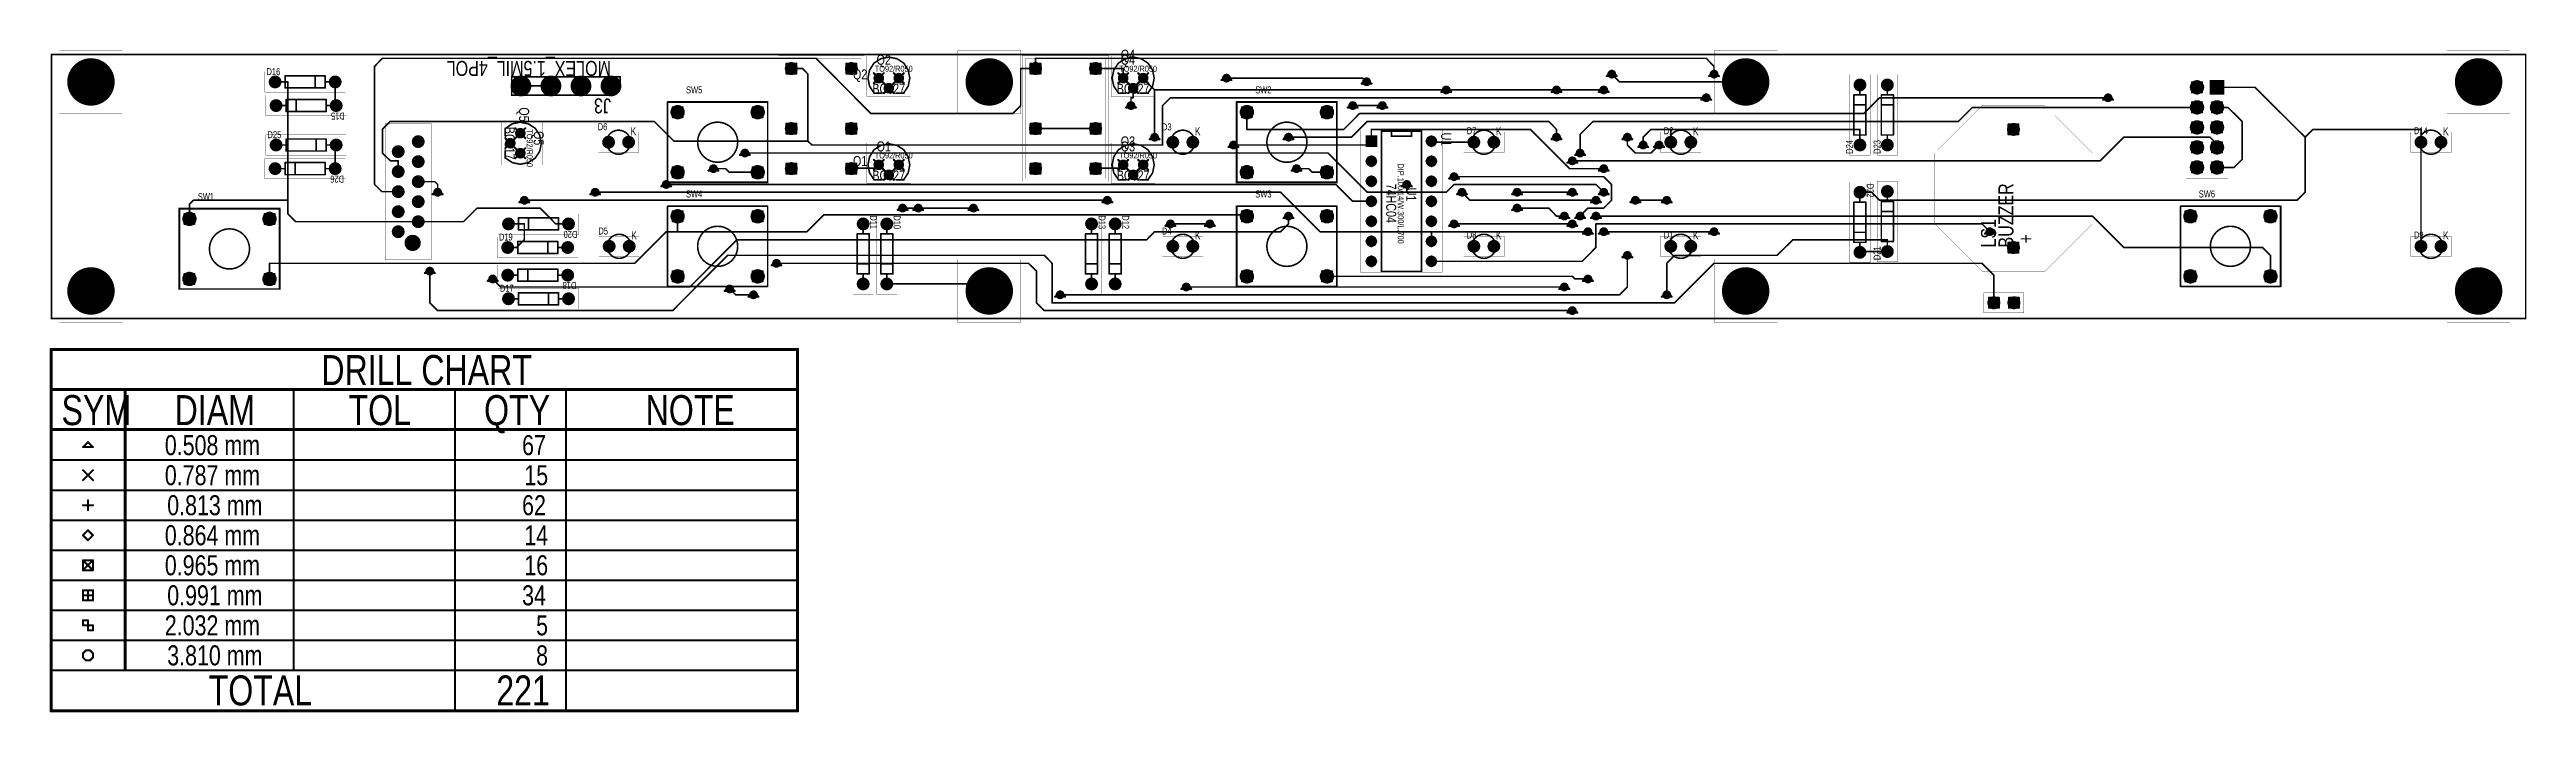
# Model space of a CAD drawing. Extents: x 0 to 12.4, y -1.9 to 1.4.
import ezdxf

# ---------------------------------------------------------------- set-up
doc = ezdxf.new("R2010")
doc.units = 0

msp = doc.modelspace()

# ---------------------------------------------------------------- texts
at = {"layer": 'AST', "width": 0.8}
for s, height, rotation, p in [('MOLEX_1.5MIL_4POL', 0.075, 180, (2.795, 1.306)), ('J3', 0.075, 180, (2.795, 1.119)), ('BC317', 0.05, 270, (2.264, 0.977)), ('TO92/R050', 0.03, 270, (2.374, 0.965)), ('Q5', 0.05, 270, (2.409, 0.956)), ('DIP.100/14/W.300/L.700', 0.03, 270, (6.726, 0.794)), ('74HC04', 0.05, 270, (6.668, 0.693)), ('U1', 0.05, 270, (6.768, 0.673)), ('BUZZER', 0.075, 90, (9.802, 0.374)), ('LS1', 0.075, 90, (9.715, 0.374))]:
    msp.add_text(s, height=height, rotation=rotation, dxfattribs=at).set_placement(p)
for s, height, p in [('TO92/R050', 0.03, (4.113, 1.252)), ('Q2', 0.05, (4.122, 1.287)), ('TO92/R050', 0.03, (5.334, 1.252)), ('Q4', 0.05, (5.342, 1.287)), ('BC327', 0.05, (4.101, 1.142)), ('BC327', 0.05, (5.322, 1.142)), ('Q1', 0.05, (4.122, 0.854)), ('Q3', 0.05, (5.342, 0.854)), ('BC327', 0.05, (4.101, 0.709)), ('TO92/R050', 0.03, (4.113, 0.819)), ('BC327', 0.05, (5.322, 0.709)), ('TO92/R050', 0.03, (5.334, 0.819))]:
    msp.add_text(s, height=height, dxfattribs=at).set_placement(p)
at = {"layer": 'DRD', "width": 0.8}
for s, height, p in [('DRILL CHART', 0.15, (1.348, -0.313)), ('SYM', 0.15, (0.05, -0.513)), ('DIAM', 0.15, (0.615, -0.513)), ('TOL', 0.15, (1.484, -0.513)), ('QTY', 0.15, (2.161, -0.513)), ('NOTE', 0.15, (2.968, -0.513)), ('0.508 mm', 0.1, (0.566, -0.663)), ('67', 0.1, (2.351, -0.663)), ('0.787 mm', 0.1, (0.566, -0.813)), ('15', 0.1, (2.362, -0.813)), ('0.813 mm', 0.1, (0.578, -0.963)), ('62', 0.1, (2.351, -0.963)), ('0.864 mm', 0.1, (0.566, -1.113)), ('14', 0.1, (2.362, -1.113)), ('0.965 mm', 0.1, (0.566, -1.263)), ('16', 0.1, (2.362, -1.263)), ('0.991 mm', 0.1, (0.578, -1.413)), ('34', 0.1, (2.351, -1.413)), ('2.032 mm', 0.1, (0.566, -1.563)), ('5', 0.1, (2.421, -1.563)), ('3.810 mm', 0.1, (0.578, -1.713)), ('8', 0.1, (2.421, -1.713)), ('TOTAL', 0.15, (0.785, -1.913)), ('221', 0.15, (2.222, -1.913))]:
    msp.add_text(s, height=height, dxfattribs=at).set_placement(p)
at = {"layer": 'SST', "width": 0.8}
for s, height, p in [('Q4', 0.05, (5.342, 1.312)), ('D16', 0.035, (1.074, 1.235)), ('Q2', 0.05, (4.004, 1.214)), ('SW5', 0.035, (3.17, 1.144)), ('SW2', 0.035, (6.014, 1.144)), ('D6', 0.035, (2.729, 0.96)), ('D3', 0.035, (5.548, 0.959)), ('D25', 0.035, (1.079, 0.92)), ('K', 0.04, (2.893, 0.935)), ('Q3', 0.05, (5.342, 0.879)), ('K', 0.04, (5.712, 0.935)), ('D7', 0.035, (7.071, 0.94)), ('K', 0.04, (7.216, 0.935)), ('D2', 0.035, (8.055, 0.94)), ('K', 0.04, (8.2, 0.935)), ('D14', 0.035, (11.803, 0.94)), ('K', 0.04, (11.948, 0.935)), ('Q1', 0.05, (4.004, 0.781)), ('SW1', 0.035, (0.731, 0.611)), ('SW4', 0.035, (3.17, 0.624)), ('SW3', 0.035, (6.014, 0.624)), ('SW6', 0.035, (10.728, 0.624)), ('D19', 0.035, (2.235, 0.409)), ('D5', 0.035, (2.732, 0.439)), ('K', 0.04, (2.896, 0.415)), ('D4', 0.035, (5.548, 0.439)), ('K', 0.04, (5.712, 0.415)), ('D8', 0.035, (7.071, 0.419)), ('K', 0.04, (7.216, 0.415)), ('D1', 0.035, (8.055, 0.419)), ('K', 0.04, (8.2, 0.415)), ('D9', 0.035, (11.803, 0.419)), ('K', 0.04, (11.948, 0.415)), ('D17', 0.035, (2.24, 0.153))]:
    msp.add_text(s, height=height, dxfattribs=at).set_placement(p)
for s, height, rotation, p in [('D15', 0.035, 180, (1.465, 1.048)), ('Q5', 0.05, 270, (2.336, 1.074)), ('U1', 0.05, 270, (6.943, 0.948)), ('D24', 0.035, 90, (9, 0.842)), ('D23', 0.035, 90, (9.138, 0.842)), ('D26', 0.035, 180, (1.461, 0.733)), ('D22', 0.035, 270, (9.069, 0.693)), ('D11', 0.035, 270, (4.089, 0.535)), ('D10', 0.035, 270, (4.207, 0.535)), ('D13', 0.035, 270, (5.231, 0.535)), ('D12', 0.035, 270, (5.349, 0.535)), ('LS1', 0.075, 90, (9.715, 0.374)), ('D20', 0.035, 180, (2.627, 0.457)), ('D21', 0.035, 90, (9.138, 0.311)), ('+', 0.075, 90, (9.901, 0.394)), ('D18', 0.035, 180, (2.622, 0.202))]:
    msp.add_text(s, height=height, rotation=rotation, dxfattribs=at).set_placement(p)

# ---------------------------------------------------------------- linework, layer by layer
for points, const_width in [([(0, 0.02), (12.361, 0.02), (12.361, 1.338), (0, 1.338), (0, 0.02)], 0.008), ([(0.039, 1.043), (0.039, 1.358), (0.354, 1.358), (0.354, 1.043), (0.039, 1.043)], 0.001), ([(1.066, 1.15), (1.066, 1.252), (1.468, 1.252), (1.468, 1.15), (1.066, 1.15)], 0.001), ([(3.631, 0.703), (4.061, 0.703), (4.061, 1.333), (3.631, 1.333), (3.631, 0.703)], 0.001), ([(4.046, 0.748), (4.046, 1.318), (3.646, 1.318), (3.646, 0.718), (4.046, 0.718), (4.046, 0.748)], 0.001), ([(4.073, 1.128), (4.292, 1.128), (4.292, 1.329), (4.073, 1.329), (4.073, 1.128)], 0.001), ([(4.528, 1.043), (4.528, 1.358), (4.843, 1.358), (4.843, 1.043), (4.528, 1.043)], 0.001), ([(4.851, 0.703), (5.281, 0.703), (5.281, 1.333), (4.851, 1.333), (4.851, 0.703)], 0.001), ([(5.266, 0.748), (5.266, 1.318), (4.866, 1.318), (4.866, 0.718), (5.266, 0.718), (5.266, 0.748)], 0.001), ([(5.294, 1.128), (5.513, 1.128), (5.513, 1.329), (5.294, 1.329), (5.294, 1.128)], 0.001), ([(8.307, 1.043), (8.307, 1.358), (8.622, 1.358), (8.622, 1.043), (8.307, 1.043)], 0.001), ([(9.086, 0.835), (8.984, 0.835), (8.984, 1.237), (9.086, 1.237), (9.086, 0.835)], 0.001), ([(9.223, 0.835), (9.121, 0.835), (9.121, 1.237), (9.223, 1.237), (9.223, 0.835)], 0.001), ([(11.968, 1.043), (11.968, 1.358), (12.283, 1.358), (12.283, 1.043), (11.968, 1.043)], 0.001), ([(1.473, 1.134), (1.473, 1.032), (1.071, 1.032), (1.071, 1.134), (1.473, 1.134)], 0.001), ([(10.664, 0.719), (10.874, 0.719), (10.874, 1.229), (10.664, 1.229), (10.664, 0.719)], 0.001), ([(1.897, 0.993), (1.667, 0.993), (1.667, 0.313), (1.897, 0.313), (1.897, 0.993)], 0.001), ([(2.25, 1.005), (2.25, 0.786), (2.451, 0.786), (2.451, 1.005), (2.25, 1.005)], 0.001), ([(3.073, 0.695), (3.073, 1.105), (3.583, 1.105), (3.583, 0.695), (3.073, 0.695)], 0.001), ([(5.917, 0.695), (5.917, 1.105), (6.427, 1.105), (6.427, 0.695), (5.917, 0.695)], 0.001), ([(9.802, 0.256), (9.645, 0.256), (9.409, 0.492), (9.409, 0.846), (9.645, 1.083), (9.96, 1.083), (10.196, 0.846), (10.196, 0.492), (9.96, 0.256), (9.802, 0.256)], 0.001), ([(1.071, 0.835), (1.071, 0.937), (1.473, 0.937), (1.473, 0.835), (1.071, 0.835)], 0.001), ([(2.732, 0.849), (2.732, 0.951), (2.934, 0.951), (2.934, 0.849), (2.732, 0.849)], 0.001), ([(4.073, 0.695), (4.292, 0.695), (4.292, 0.896), (4.073, 0.896), (4.073, 0.695)], 0.001), ([(5.294, 0.695), (5.513, 0.695), (5.513, 0.896), (5.294, 0.896), (5.294, 0.695)], 0.001), ([(5.551, 0.849), (5.551, 0.951), (5.753, 0.951), (5.753, 0.849), (5.551, 0.849)], 0.001), ([(6.54, 0.959), (6.54, 0.251), (6.948, 0.251), (6.948, 0.959), (6.54, 0.959)], 0.001), ([(7.055, 0.849), (7.055, 0.951), (7.257, 0.951), (7.257, 0.849), (7.055, 0.849)], 0.001), ([(8.039, 0.849), (8.039, 0.951), (8.241, 0.951), (8.241, 0.849), (8.039, 0.849)], 0.001), ([(11.787, 0.849), (11.787, 0.951), (11.989, 0.951), (11.989, 0.849), (11.787, 0.849)], 0.001), ([(1.468, 0.819), (1.468, 0.717), (1.066, 0.717), (1.066, 0.819), (1.468, 0.819)], 0.001), ([(8.984, 0.701), (9.086, 0.701), (9.086, 0.299), (8.984, 0.299), (8.984, 0.701)], 0.001), ([(9.223, 0.303), (9.121, 0.303), (9.121, 0.705), (9.223, 0.705), (9.223, 0.303)], 0.001), ([(0.634, 0.162), (0.634, 0.572), (1.144, 0.572), (1.144, 0.162), (0.634, 0.162)], 0.001), ([(2.634, 0.543), (2.634, 0.441), (2.232, 0.441), (2.232, 0.543), (2.634, 0.543)], 0.001), ([(3.073, 0.175), (3.073, 0.585), (3.583, 0.585), (3.583, 0.175), (3.073, 0.175)], 0.001), ([(4.004, 0.543), (4.106, 0.543), (4.106, 0.141), (4.004, 0.141), (4.004, 0.543)], 0.001), ([(4.122, 0.543), (4.224, 0.543), (4.224, 0.141), (4.122, 0.141), (4.122, 0.543)], 0.001), ([(5.145, 0.543), (5.247, 0.543), (5.247, 0.141), (5.145, 0.141), (5.145, 0.543)], 0.001), ([(5.263, 0.543), (5.365, 0.543), (5.365, 0.141), (5.263, 0.141), (5.263, 0.543)], 0.001), ([(5.917, 0.175), (5.917, 0.585), (6.427, 0.585), (6.427, 0.175), (5.917, 0.175)], 0.001), ([(10.631, 0.175), (10.631, 0.585), (11.141, 0.585), (11.141, 0.175), (10.631, 0.175)], 0.001), ([(2.228, 0.323), (2.228, 0.425), (2.63, 0.425), (2.63, 0.323), (2.228, 0.323)], 0.001), ([(2.735, 0.329), (2.735, 0.431), (2.937, 0.431), (2.937, 0.329), (2.735, 0.329)], 0.001), ([(5.551, 0.329), (5.551, 0.431), (5.753, 0.431), (5.753, 0.329), (5.551, 0.329)], 0.001), ([(7.055, 0.329), (7.055, 0.431), (7.257, 0.431), (7.257, 0.329), (7.055, 0.329)], 0.001), ([(8.039, 0.329), (8.039, 0.431), (8.241, 0.431), (8.241, 0.329), (8.039, 0.329)], 0.001), ([(11.787, 0.329), (11.787, 0.431), (11.989, 0.431), (11.989, 0.329), (11.787, 0.329)], 0.001), ([(0.039, 0), (0.039, 0.315), (0.354, 0.315), (0.354, 0), (0.039, 0)], 0.001), ([(2.63, 0.287), (2.63, 0.185), (2.228, 0.185), (2.228, 0.287), (2.63, 0.287)], 0.001), ([(4.528, 0), (4.528, 0.315), (4.843, 0.315), (4.843, 0), (4.528, 0)], 0.001), ([(8.307, 0), (8.307, 0.315), (8.622, 0.315), (8.622, 0), (8.307, 0)], 0.001), ([(11.968, 0), (11.968, 0.315), (12.283, 0.315), (12.283, 0), (11.968, 0)], 0.001), ([(2.232, 0.067), (2.232, 0.169), (2.634, 0.169), (2.634, 0.067), (2.232, 0.067)], 0.001), ([(9.654, 0.148), (9.654, 0.048), (9.854, 0.048), (9.854, 0.148), (9.654, 0.148)], 0.001)]:
    msp.add_lwpolyline(points, close=True, dxfattribs=dict(const_width=const_width))
for points, const_width in [([(-0.002, 1.338, 1), (0.002, 1.338, 1)], 0.004), ([(0.0388, 1.358, 1), (0.0393, 1.358, 1)], 0.0005), ([(0.3538, 1.358, 1), (0.3542, 1.358, 1)], 0.0005), ([(1.0658, 1.252, 1), (1.0663, 1.252, 1)], 0.0005), ([(1.4677, 1.252, 1), (1.4683, 1.252, 1)], 0.0005), ([(3.6307, 1.333, 1), (3.6312, 1.333, 1)], 0.0005), ([(3.6458, 1.318, 1), (3.6462, 1.318, 1)], 0.0005), ([(4.0458, 1.318, 1), (4.0463, 1.318, 1)], 0.0005), ([(4.0607, 1.333, 1), (4.0613, 1.333, 1)], 0.0005), ([(4.0728, 1.329, 1), (4.0733, 1.329, 1)], 0.0005), ([(4.2917, 1.329, 1), (4.2923, 1.329, 1)], 0.0005), ([(4.5277, 1.358, 1), (4.5282, 1.358, 1)], 0.0005), ([(4.8427, 1.358, 1), (4.8433, 1.358, 1)], 0.0005), ([(4.8507, 1.333, 1), (4.8513, 1.333, 1)], 0.0005), ([(4.8657, 1.318, 1), (4.8663, 1.318, 1)], 0.0005), ([(5.2657, 1.318, 1), (5.2663, 1.318, 1)], 0.0005), ([(5.2807, 1.333, 1), (5.2813, 1.333, 1)], 0.0005), ([(5.2937, 1.329, 1), (5.2942, 1.329, 1)], 0.0005), ([(5.5127, 1.329, 1), (5.5133, 1.329, 1)], 0.0005), ([(8.3068, 1.358, 1), (8.3072, 1.358, 1)], 0.0005), ([(8.6218, 1.358, 1), (8.6222, 1.358, 1)], 0.0005), ([(9.2228, 1.237, 1), (9.2233, 1.237, 1)], 0.0005), ([(11.9678, 1.358, 1), (11.9682, 1.358, 1)], 0.0005), ([(12.2828, 1.358, 1), (12.2832, 1.358, 1)], 0.0005), ([(12.359, 1.338, 1), (12.363, 1.338, 1)], 0.004), ([(1.0658, 1.15, 1), (1.0663, 1.15, 1)], 0.0005), ([(1.0658, 1.15, 1), (1.0663, 1.15, 1)], 0.0005), ([(1.0707, 1.134, 1), (1.0713, 1.134, 1)], 0.0005), ([(1.4677, 1.15, 1), (1.4683, 1.15, 1)], 0.0005), ([(1.4728, 1.134, 1), (1.4733, 1.134, 1)], 0.0005), ([(1.4728, 1.134, 1), (1.4733, 1.134, 1)], 0.0005), ([(4.0728, 1.128, 1), (4.0733, 1.128, 1)], 0.0005), ([(4.0728, 1.128, 1), (4.0733, 1.128, 1)], 0.0005), ([(4.2917, 1.128, 1), (4.2923, 1.128, 1)], 0.0005), ([(5.2937, 1.128, 1), (5.2942, 1.128, 1)], 0.0005), ([(5.2937, 1.128, 1), (5.2942, 1.128, 1)], 0.0005), ([(5.5127, 1.128, 1), (5.5133, 1.128, 1)], 0.0005), ([(8.9838, 1.237, 1), (8.9842, 1.237, 1)], 0.0005), ([(9.0858, 1.237, 1), (9.0862, 1.237, 1)], 0.0005), ([(9.1208, 1.237, 1), (9.1212, 1.237, 1)], 0.0005), ([(10.6638, 1.229, 1), (10.6642, 1.229, 1)], 0.0005), ([(10.8738, 1.229, 1), (10.8743, 1.229, 1)], 0.0005), ([(0.0388, 1.043, 1), (0.0393, 1.043, 1)], 0.0005), ([(0.0388, 1.043, 1), (0.0393, 1.043, 1)], 0.0005), ([(0.3538, 1.043, 1), (0.3542, 1.043, 1)], 0.0005), ([(1.0707, 1.032, 1), (1.0713, 1.032, 1)], 0.0005), ([(1.4728, 1.032, 1), (1.4733, 1.032, 1)], 0.0005), ([(1.6668, 0.993, 1), (1.6673, 0.993, 1)], 0.0005), ([(1.8967, 0.993, 1), (1.8973, 0.993, 1)], 0.0005), ([(1.8967, 0.993, 1), (1.8973, 0.993, 1)], 0.0005), ([(2.2498, 1.005, 1), (2.2502, 1.005, 1)], 0.0005), ([(2.2498, 1.005, 1), (2.2502, 1.005, 1)], 0.0005), ([(2.4508, 1.005, 1), (2.4512, 1.005, 1)], 0.0005), ([(3.0728, 1.105, 1), (3.0732, 1.105, 1)], 0.0005), ([(3.5828, 1.105, 1), (3.5833, 1.105, 1)], 0.0005), ([(4.5277, 1.043, 1), (4.5282, 1.043, 1)], 0.0005), ([(4.5277, 1.043, 1), (4.5282, 1.043, 1)], 0.0005), ([(4.8427, 1.043, 1), (4.8433, 1.043, 1)], 0.0005), ([(5.9167, 1.105, 1), (5.9173, 1.105, 1)], 0.0005), ([(6.4267, 1.105, 1), (6.4272, 1.105, 1)], 0.0005), ([(8.3068, 1.043, 1), (8.3072, 1.043, 1)], 0.0005), ([(8.3068, 1.043, 1), (8.3072, 1.043, 1)], 0.0005), ([(8.6218, 1.043, 1), (8.6222, 1.043, 1)], 0.0005), ([(9.6448, 1.083, 1), (9.6452, 1.083, 1)], 0.0005), ([(9.9598, 1.083, 1), (9.9603, 1.083, 1)], 0.0005), ([(11.9678, 1.043, 1), (11.9682, 1.043, 1)], 0.0005), ([(11.9678, 1.043, 1), (11.9682, 1.043, 1)], 0.0005), ([(12.2828, 1.043, 1), (12.2832, 1.043, 1)], 0.0005), ([(1.0707, 0.937, 1), (1.0713, 0.937, 1)], 0.0005), ([(1.4728, 0.937, 1), (1.4733, 0.937, 1)], 0.0005), ([(2.7318, 0.951, 1), (2.7323, 0.951, 1)], 0.0005), ([(2.9338, 0.951, 1), (2.9343, 0.951, 1)], 0.0005), ([(4.0728, 0.896, 1), (4.0733, 0.896, 1)], 0.0005), ([(4.2917, 0.896, 1), (4.2923, 0.896, 1)], 0.0005), ([(5.2937, 0.896, 1), (5.2942, 0.896, 1)], 0.0005), ([(5.5127, 0.896, 1), (5.5133, 0.896, 1)], 0.0005), ([(5.5507, 0.951, 1), (5.5513, 0.951, 1)], 0.0005), ([(5.7527, 0.951, 1), (5.7533, 0.951, 1)], 0.0005), ([(6.5397, 0.959, 1), (6.5403, 0.959, 1)], 0.0005), ([(6.5397, 0.959, 1), (6.5403, 0.959, 1)], 0.0005), ([(6.9478, 0.959, 1), (6.9483, 0.959, 1)], 0.0005), ([(7.0547, 0.951, 1), (7.0553, 0.951, 1)], 0.0005), ([(7.2567, 0.951, 1), (7.2573, 0.951, 1)], 0.0005), ([(8.0388, 0.951, 1), (8.0392, 0.951, 1)], 0.0005), ([(8.2408, 0.951, 1), (8.2412, 0.951, 1)], 0.0005), ([(11.7868, 0.951, 1), (11.7873, 0.951, 1)], 0.0005), ([(11.9888, 0.951, 1), (11.9893, 0.951, 1)], 0.0005), ([(1.0658, 0.819, 1), (1.0663, 0.819, 1)], 0.0005), ([(1.0707, 0.835, 1), (1.0713, 0.835, 1)], 0.0005), ([(1.0707, 0.835, 1), (1.0713, 0.835, 1)], 0.0005), ([(1.4677, 0.819, 1), (1.4683, 0.819, 1)], 0.0005), ([(1.4677, 0.819, 1), (1.4683, 0.819, 1)], 0.0005), ([(1.4728, 0.835, 1), (1.4733, 0.835, 1)], 0.0005), ([(2.2498, 0.786, 1), (2.2502, 0.786, 1)], 0.0005), ([(2.4508, 0.786, 1), (2.4512, 0.786, 1)], 0.0005), ([(2.7318, 0.849, 1), (2.7323, 0.849, 1)], 0.0005), ([(2.7318, 0.849, 1), (2.7323, 0.849, 1)], 0.0005), ([(2.9338, 0.849, 1), (2.9343, 0.849, 1)], 0.0005), ([(4.0458, 0.748, 1), (4.0463, 0.748, 1)], 0.0005), ([(4.0458, 0.748, 1), (4.0463, 0.748, 1)], 0.0005), ([(5.2657, 0.748, 1), (5.2663, 0.748, 1)], 0.0005), ([(5.2657, 0.748, 1), (5.2663, 0.748, 1)], 0.0005), ([(5.5507, 0.849, 1), (5.5513, 0.849, 1)], 0.0005), ([(5.5507, 0.849, 1), (5.5513, 0.849, 1)], 0.0005), ([(5.7527, 0.849, 1), (5.7533, 0.849, 1)], 0.0005), ([(7.0547, 0.849, 1), (7.0553, 0.849, 1)], 0.0005), ([(7.0547, 0.849, 1), (7.0553, 0.849, 1)], 0.0005), ([(7.2567, 0.849, 1), (7.2573, 0.849, 1)], 0.0005), ([(8.0388, 0.849, 1), (8.0392, 0.849, 1)], 0.0005), ([(8.0388, 0.849, 1), (8.0392, 0.849, 1)], 0.0005), ([(8.2408, 0.849, 1), (8.2412, 0.849, 1)], 0.0005), ([(8.9838, 0.835, 1), (8.9842, 0.835, 1)], 0.0005), ([(9.0858, 0.835, 1), (9.0862, 0.835, 1)], 0.0005), ([(9.0858, 0.835, 1), (9.0862, 0.835, 1)], 0.0005), ([(9.1208, 0.835, 1), (9.1212, 0.835, 1)], 0.0005), ([(9.2228, 0.835, 1), (9.2233, 0.835, 1)], 0.0005), ([(9.2228, 0.835, 1), (9.2233, 0.835, 1)], 0.0005), ([(9.4088, 0.846, 1), (9.4093, 0.846, 1)], 0.0005), ([(10.1958, 0.846, 1), (10.1962, 0.846, 1)], 0.0005), ([(11.7868, 0.849, 1), (11.7873, 0.849, 1)], 0.0005), ([(11.7868, 0.849, 1), (11.7873, 0.849, 1)], 0.0005), ([(11.9888, 0.849, 1), (11.9893, 0.849, 1)], 0.0005), ([(1.0658, 0.717, 1), (1.0663, 0.717, 1)], 0.0005), ([(1.4677, 0.717, 1), (1.4683, 0.717, 1)], 0.0005), ([(3.0728, 0.695, 1), (3.0732, 0.695, 1)], 0.0005), ([(3.0728, 0.695, 1), (3.0732, 0.695, 1)], 0.0005), ([(3.5828, 0.695, 1), (3.5833, 0.695, 1)], 0.0005), ([(3.6307, 0.703, 1), (3.6312, 0.703, 1)], 0.0005), ([(3.6307, 0.703, 1), (3.6312, 0.703, 1)], 0.0005), ([(3.6458, 0.718, 1), (3.6462, 0.718, 1)], 0.0005), ([(4.0458, 0.718, 1), (4.0463, 0.718, 1)], 0.0005), ([(4.0607, 0.703, 1), (4.0613, 0.703, 1)], 0.0005), ([(4.0728, 0.695, 1), (4.0733, 0.695, 1)], 0.0005), ([(4.0728, 0.695, 1), (4.0733, 0.695, 1)], 0.0005), ([(4.2917, 0.695, 1), (4.2923, 0.695, 1)], 0.0005), ([(4.8507, 0.703, 1), (4.8513, 0.703, 1)], 0.0005), ([(4.8507, 0.703, 1), (4.8513, 0.703, 1)], 0.0005), ([(4.8657, 0.718, 1), (4.8663, 0.718, 1)], 0.0005), ([(5.2657, 0.718, 1), (5.2663, 0.718, 1)], 0.0005), ([(5.2807, 0.703, 1), (5.2813, 0.703, 1)], 0.0005), ([(5.2937, 0.695, 1), (5.2942, 0.695, 1)], 0.0005), ([(5.2937, 0.695, 1), (5.2942, 0.695, 1)], 0.0005), ([(5.5127, 0.695, 1), (5.5133, 0.695, 1)], 0.0005), ([(5.9167, 0.695, 1), (5.9173, 0.695, 1)], 0.0005), ([(5.9167, 0.695, 1), (5.9173, 0.695, 1)], 0.0005), ([(6.4267, 0.695, 1), (6.4272, 0.695, 1)], 0.0005), ([(8.9838, 0.701, 1), (8.9842, 0.701, 1)], 0.0005), ([(8.9838, 0.701, 1), (8.9842, 0.701, 1)], 0.0005), ([(9.0858, 0.701, 1), (9.0862, 0.701, 1)], 0.0005), ([(9.1208, 0.705, 1), (9.1212, 0.705, 1)], 0.0005), ([(9.2228, 0.705, 1), (9.2233, 0.705, 1)], 0.0005), ([(10.6638, 0.719, 1), (10.6642, 0.719, 1)], 0.0005), ([(10.6638, 0.719, 1), (10.6642, 0.719, 1)], 0.0005), ([(10.8738, 0.719, 1), (10.8743, 0.719, 1)], 0.0005), ([(0.6338, 0.572, 1), (0.6342, 0.572, 1)], 0.0005), ([(1.1437, 0.572, 1), (1.1443, 0.572, 1)], 0.0005), ([(2.2318, 0.543, 1), (2.2323, 0.543, 1)], 0.0005), ([(2.6338, 0.543, 1), (2.6342, 0.543, 1)], 0.0005), ([(2.6338, 0.543, 1), (2.6342, 0.543, 1)], 0.0005), ([(3.0728, 0.585, 1), (3.0732, 0.585, 1)], 0.0005), ([(3.5828, 0.585, 1), (3.5833, 0.585, 1)], 0.0005), ([(4.0037, 0.543, 1), (4.0042, 0.543, 1)], 0.0005), ([(4.0037, 0.543, 1), (4.0042, 0.543, 1)], 0.0005), ([(4.1057, 0.543, 1), (4.1063, 0.543, 1)], 0.0005), ([(4.1217, 0.543, 1), (4.1223, 0.543, 1)], 0.0005), ([(4.1217, 0.543, 1), (4.1223, 0.543, 1)], 0.0005), ([(4.2237, 0.543, 1), (4.2243, 0.543, 1)], 0.0005), ([(5.1447, 0.543, 1), (5.1452, 0.543, 1)], 0.0005), ([(5.1447, 0.543, 1), (5.1452, 0.543, 1)], 0.0005), ([(5.2467, 0.543, 1), (5.2473, 0.543, 1)], 0.0005), ([(5.2627, 0.543, 1), (5.2633, 0.543, 1)], 0.0005), ([(5.2627, 0.543, 1), (5.2633, 0.543, 1)], 0.0005), ([(5.3647, 0.543, 1), (5.3653, 0.543, 1)], 0.0005), ([(5.9167, 0.585, 1), (5.9173, 0.585, 1)], 0.0005), ([(6.4267, 0.585, 1), (6.4272, 0.585, 1)], 0.0005), ([(10.6308, 0.585, 1), (10.6313, 0.585, 1)], 0.0005), ([(11.1408, 0.585, 1), (11.1412, 0.585, 1)], 0.0005), ([(2.2278, 0.425, 1), (2.2283, 0.425, 1)], 0.0005), ([(2.2318, 0.441, 1), (2.2323, 0.441, 1)], 0.0005), ([(2.6298, 0.425, 1), (2.6302, 0.425, 1)], 0.0005), ([(2.6338, 0.441, 1), (2.6342, 0.441, 1)], 0.0005), ([(2.7348, 0.431, 1), (2.7352, 0.431, 1)], 0.0005), ([(2.9368, 0.431, 1), (2.9372, 0.431, 1)], 0.0005), ([(5.5507, 0.431, 1), (5.5513, 0.431, 1)], 0.0005), ([(5.7527, 0.431, 1), (5.7533, 0.431, 1)], 0.0005), ([(7.0547, 0.431, 1), (7.0553, 0.431, 1)], 0.0005), ([(7.2567, 0.431, 1), (7.2573, 0.431, 1)], 0.0005), ([(8.0388, 0.431, 1), (8.0392, 0.431, 1)], 0.0005), ([(8.2408, 0.431, 1), (8.2412, 0.431, 1)], 0.0005), ([(9.4088, 0.492, 1), (9.4093, 0.492, 1)], 0.0005), ([(10.1958, 0.492, 1), (10.1962, 0.492, 1)], 0.0005), ([(11.7868, 0.431, 1), (11.7873, 0.431, 1)], 0.0005), ([(11.9888, 0.431, 1), (11.9893, 0.431, 1)], 0.0005), ([(0.0388, 0.315, 1), (0.0393, 0.315, 1)], 0.0005), ([(0.3538, 0.315, 1), (0.3542, 0.315, 1)], 0.0005), ([(1.6668, 0.313, 1), (1.6673, 0.313, 1)], 0.0005), ([(1.8967, 0.313, 1), (1.8973, 0.313, 1)], 0.0005), ([(2.2278, 0.323, 1), (2.2283, 0.323, 1)], 0.0005), ([(2.2278, 0.323, 1), (2.2283, 0.323, 1)], 0.0005), ([(2.2278, 0.287, 1), (2.2283, 0.287, 1)], 0.0005), ([(2.6298, 0.323, 1), (2.6302, 0.323, 1)], 0.0005), ([(2.6298, 0.287, 1), (2.6302, 0.287, 1)], 0.0005), ([(2.6298, 0.287, 1), (2.6302, 0.287, 1)], 0.0005), ([(2.7348, 0.329, 1), (2.7352, 0.329, 1)], 0.0005), ([(2.7348, 0.329, 1), (2.7352, 0.329, 1)], 0.0005), ([(2.9368, 0.329, 1), (2.9372, 0.329, 1)], 0.0005), ([(4.5277, 0.315, 1), (4.5282, 0.315, 1)], 0.0005), ([(4.8427, 0.315, 1), (4.8433, 0.315, 1)], 0.0005), ([(5.5507, 0.329, 1), (5.5513, 0.329, 1)], 0.0005), ([(5.5507, 0.329, 1), (5.5513, 0.329, 1)], 0.0005), ([(5.7527, 0.329, 1), (5.7533, 0.329, 1)], 0.0005), ([(6.5397, 0.251, 1), (6.5403, 0.251, 1)], 0.0005), ([(6.9478, 0.251, 1), (6.9483, 0.251, 1)], 0.0005), ([(7.0547, 0.329, 1), (7.0553, 0.329, 1)], 0.0005), ([(7.0547, 0.329, 1), (7.0553, 0.329, 1)], 0.0005), ([(7.2567, 0.329, 1), (7.2573, 0.329, 1)], 0.0005), ([(8.0388, 0.329, 1), (8.0392, 0.329, 1)], 0.0005), ([(8.0388, 0.329, 1), (8.0392, 0.329, 1)], 0.0005), ([(8.2408, 0.329, 1), (8.2412, 0.329, 1)], 0.0005), ([(8.3068, 0.315, 1), (8.3072, 0.315, 1)], 0.0005), ([(8.6218, 0.315, 1), (8.6222, 0.315, 1)], 0.0005), ([(8.9838, 0.299, 1), (8.9842, 0.299, 1)], 0.0005), ([(9.0858, 0.299, 1), (9.0862, 0.299, 1)], 0.0005), ([(9.1208, 0.303, 1), (9.1212, 0.303, 1)], 0.0005), ([(9.2228, 0.303, 1), (9.2233, 0.303, 1)], 0.0005), ([(9.2228, 0.303, 1), (9.2233, 0.303, 1)], 0.0005), ([(9.6448, 0.256, 1), (9.6452, 0.256, 1)], 0.0005), ([(9.8018, 0.256, 1), (9.8022, 0.256, 1)], 0.0005), ([(9.8018, 0.256, 1), (9.8022, 0.256, 1)], 0.0005), ([(9.9598, 0.256, 1), (9.9603, 0.256, 1)], 0.0005), ([(11.7868, 0.329, 1), (11.7873, 0.329, 1)], 0.0005), ([(11.7868, 0.329, 1), (11.7873, 0.329, 1)], 0.0005), ([(11.9678, 0.315, 1), (11.9682, 0.315, 1)], 0.0005), ([(11.9888, 0.329, 1), (11.9893, 0.329, 1)], 0.0005), ([(12.2828, 0.315, 1), (12.2832, 0.315, 1)], 0.0005), ([(0.6338, 0.162, 1), (0.6342, 0.162, 1)], 0.0005), ([(0.6338, 0.162, 1), (0.6342, 0.162, 1)], 0.0005), ([(1.1437, 0.162, 1), (1.1443, 0.162, 1)], 0.0005), ([(2.2278, 0.185, 1), (2.2283, 0.185, 1)], 0.0005), ([(2.2318, 0.169, 1), (2.2323, 0.169, 1)], 0.0005), ([(2.6298, 0.185, 1), (2.6302, 0.185, 1)], 0.0005), ([(2.6338, 0.169, 1), (2.6342, 0.169, 1)], 0.0005), ([(3.0728, 0.175, 1), (3.0732, 0.175, 1)], 0.0005), ([(3.0728, 0.175, 1), (3.0732, 0.175, 1)], 0.0005), ([(3.5828, 0.175, 1), (3.5833, 0.175, 1)], 0.0005), ([(4.0037, 0.141, 1), (4.0042, 0.141, 1)], 0.0005), ([(4.1057, 0.141, 1), (4.1063, 0.141, 1)], 0.0005), ([(4.1217, 0.141, 1), (4.1223, 0.141, 1)], 0.0005), ([(4.2237, 0.141, 1), (4.2243, 0.141, 1)], 0.0005), ([(5.1447, 0.141, 1), (5.1452, 0.141, 1)], 0.0005), ([(5.2467, 0.141, 1), (5.2473, 0.141, 1)], 0.0005), ([(5.2627, 0.141, 1), (5.2633, 0.141, 1)], 0.0005), ([(5.3647, 0.141, 1), (5.3653, 0.141, 1)], 0.0005), ([(5.9167, 0.175, 1), (5.9173, 0.175, 1)], 0.0005), ([(5.9167, 0.175, 1), (5.9173, 0.175, 1)], 0.0005), ([(6.4267, 0.175, 1), (6.4272, 0.175, 1)], 0.0005), ([(9.6538, 0.148, 1), (9.6542, 0.148, 1)], 0.0005), ([(9.6538, 0.148, 1), (9.6542, 0.148, 1)], 0.0005), ([(9.8537, 0.148, 1), (9.8542, 0.148, 1)], 0.0005), ([(10.6308, 0.175, 1), (10.6313, 0.175, 1)], 0.0005), ([(10.6308, 0.175, 1), (10.6313, 0.175, 1)], 0.0005), ([(11.1408, 0.175, 1), (11.1412, 0.175, 1)], 0.0005), ([(-0.002, 0.02, 1), (0.002, 0.02, 1)], 0.004), ([(-0.002, 0.02, 1), (0.002, 0.02, 1)], 0.004), ([(0.0388, 0, 1), (0.0393, 0, 1)], 0.0005), ([(0.0388, 0, 1), (0.0393, 0, 1)], 0.0005), ([(0.3538, 0, 1), (0.3542, 0, 1)], 0.0005), ([(2.2318, 0.067, 1), (2.2323, 0.067, 1)], 0.0005), ([(2.2318, 0.067, 1), (2.2323, 0.067, 1)], 0.0005), ([(2.6338, 0.067, 1), (2.6342, 0.067, 1)], 0.0005), ([(4.5277, 0, 1), (4.5282, 0, 1)], 0.0005), ([(4.5277, 0, 1), (4.5282, 0, 1)], 0.0005), ([(4.8427, 0, 1), (4.8433, 0, 1)], 0.0005), ([(8.3068, 0, 1), (8.3072, 0, 1)], 0.0005), ([(8.3068, 0, 1), (8.3072, 0, 1)], 0.0005), ([(8.6218, 0, 1), (8.6222, 0, 1)], 0.0005), ([(9.6538, 0.048, 1), (9.6542, 0.048, 1)], 0.0005), ([(9.8537, 0.048, 1), (9.8542, 0.048, 1)], 0.0005), ([(11.9678, 0, 1), (11.9682, 0, 1)], 0.0005), ([(11.9678, 0, 1), (11.9682, 0, 1)], 0.0005), ([(12.2828, 0, 1), (12.2832, 0, 1)], 0.0005), ([(12.359, 0.02, 1), (12.363, 0.02, 1)], 0.004)]:
    msp.add_lwpolyline(points, format="xyb", close=True, dxfattribs=dict(const_width=const_width))
at = {"layer": 'AST', "const_width": 0.008}
for points in [[(4.258, 1.146), (4.28, 1.18), (4.288, 1.22), (4.28, 1.26), (4.258, 1.295), (4.224, 1.317), (4.224, 1.317), (4.183, 1.325), (4.183, 1.325), (4.143, 1.317), (4.109, 1.295), (4.087, 1.26), (4.087, 1.26), (4.079, 1.22), (4.087, 1.18), (4.109, 1.146), (4.11, 1.145), (4.146, 1.145)], [(5.478, 1.146), (5.501, 1.18), (5.509, 1.22), (5.501, 1.26), (5.478, 1.295), (5.444, 1.317), (5.444, 1.317), (5.404, 1.325), (5.404, 1.325), (5.364, 1.317), (5.33, 1.295), (5.307, 1.26), (5.307, 1.26), (5.299, 1.22), (5.307, 1.18), (5.33, 1.146), (5.33, 1.145), (5.366, 1.145)], [(4.221, 1.145), (4.258, 1.145)], [(5.441, 1.145), (5.479, 1.145)], [(2.268, 0.821), (2.302, 0.798), (2.342, 0.79), (2.382, 0.798), (2.417, 0.821), (2.439, 0.855), (2.439, 0.855), (2.447, 0.895), (2.447, 0.895), (2.439, 0.935), (2.417, 0.969), (2.382, 0.992), (2.382, 0.992), (2.342, 1), (2.302, 0.992), (2.268, 0.969), (2.267, 0.968), (2.267, 0.932)], [(4.258, 0.713), (4.28, 0.747), (4.288, 0.787), (4.28, 0.827), (4.258, 0.862), (4.224, 0.884), (4.224, 0.884), (4.183, 0.892), (4.183, 0.892), (4.143, 0.884), (4.109, 0.862), (4.087, 0.827), (4.087, 0.827), (4.079, 0.787), (4.087, 0.747), (4.109, 0.713), (4.11, 0.712), (4.146, 0.712)], [(5.478, 0.713), (5.501, 0.747), (5.509, 0.787), (5.501, 0.827), (5.478, 0.862), (5.444, 0.884), (5.444, 0.884), (5.404, 0.892), (5.404, 0.892), (5.364, 0.884), (5.33, 0.862), (5.307, 0.827), (5.307, 0.827), (5.299, 0.787), (5.307, 0.747), (5.33, 0.713), (5.33, 0.712), (5.366, 0.712)], [(6.694, 0.955), (6.694, 0.93), (6.794, 0.93), (6.794, 0.93), (6.794, 0.955), (6.644, 0.955), (6.644, 0.255), (6.844, 0.255), (6.844, 0.955), (6.794, 0.955)], [(2.267, 0.857), (2.267, 0.82)], [(4.221, 0.712), (4.258, 0.712)], [(5.441, 0.712), (5.479, 0.712)]]:
    msp.add_lwpolyline(points, dxfattribs=at)
at = {"layer": 'AST'}
for points, const_width in [([(4.085, 1.26, 1), (4.089, 1.26, 1)], 0.004), ([(4.085, 1.26, 1), (4.089, 1.26, 1)], 0.004), ([(4.107, 1.295, 1), (4.111, 1.295, 1)], 0.004), ([(4.12, 1.22, 1), (4.146, 1.22, 1)], 0.027), ([(4.141, 1.317, 1), (4.145, 1.317, 1)], 0.004), ([(4.181, 1.325, 1), (4.185, 1.325, 1)], 0.004), ([(4.181, 1.325, 1), (4.185, 1.325, 1)], 0.004), ([(4.22, 1.22, 1), (4.246, 1.22, 1)], 0.027), ([(4.222, 1.317, 1), (4.226, 1.317, 1)], 0.004), ([(4.222, 1.317, 1), (4.226, 1.317, 1)], 0.004), ([(4.256, 1.295, 1), (4.26, 1.295, 1)], 0.004), ([(4.278, 1.26, 1), (4.282, 1.26, 1)], 0.004), ([(5.305, 1.26, 1), (5.309, 1.26, 1)], 0.004), ([(5.305, 1.26, 1), (5.309, 1.26, 1)], 0.004), ([(5.328, 1.295, 1), (5.332, 1.295, 1)], 0.004), ([(5.341, 1.22, 1), (5.367, 1.22, 1)], 0.027), ([(5.362, 1.317, 1), (5.366, 1.317, 1)], 0.004), ([(5.402, 1.325, 1), (5.406, 1.325, 1)], 0.004), ([(5.402, 1.325, 1), (5.406, 1.325, 1)], 0.004), ([(5.441, 1.22, 1), (5.467, 1.22, 1)], 0.027), ([(5.442, 1.317, 1), (5.446, 1.317, 1)], 0.004), ([(5.442, 1.317, 1), (5.446, 1.317, 1)], 0.004), ([(5.476, 1.295, 1), (5.48, 1.295, 1)], 0.004), ([(5.499, 1.26, 1), (5.503, 1.26, 1)], 0.004), ([(2.297, 1.227, 1), (2.301, 1.227, 1)], 0.004), ([(2.297, 1.135, 1), (2.301, 1.135, 1)], 0.004), ([(2.789, 1.135, 1), (2.793, 1.135, 1)], 0.004), ([(2.789, 1.135, 1), (2.793, 1.135, 1)], 0.004), ([(2.839, 1.227, 1), (2.843, 1.227, 1)], 0.004), ([(2.839, 1.185, 1), (2.843, 1.185, 1)], 0.004), ([(4.077, 1.22, 1), (4.081, 1.22, 1)], 0.004), ([(4.085, 1.18, 1), (4.089, 1.18, 1)], 0.004), ([(4.107, 1.146, 1), (4.111, 1.146, 1)], 0.004), ([(4.108, 1.145, 1), (4.112, 1.145, 1)], 0.004), ([(4.144, 1.145, 1), (4.148, 1.145, 1)], 0.004), ([(4.17, 1.17, 1), (4.196, 1.17, 1)], 0.027), ([(4.219, 1.145, 1), (4.223, 1.145, 1)], 0.004), ([(4.256, 1.146, 1), (4.26, 1.146, 1)], 0.004), ([(4.256, 1.145, 1), (4.26, 1.145, 1)], 0.004), ([(4.278, 1.18, 1), (4.282, 1.18, 1)], 0.004), ([(4.286, 1.22, 1), (4.29, 1.22, 1)], 0.004), ([(5.297, 1.22, 1), (5.301, 1.22, 1)], 0.004), ([(5.305, 1.18, 1), (5.309, 1.18, 1)], 0.004), ([(5.328, 1.146, 1), (5.332, 1.146, 1)], 0.004), ([(5.328, 1.145, 1), (5.332, 1.145, 1)], 0.004), ([(5.364, 1.145, 1), (5.368, 1.145, 1)], 0.004), ([(5.391, 1.17, 1), (5.417, 1.17, 1)], 0.027), ([(5.439, 1.145, 1), (5.443, 1.145, 1)], 0.004), ([(5.476, 1.146, 1), (5.48, 1.146, 1)], 0.004), ([(5.477, 1.145, 1), (5.481, 1.145, 1)], 0.004), ([(5.499, 1.18, 1), (5.503, 1.18, 1)], 0.004), ([(5.507, 1.22, 1), (5.511, 1.22, 1)], 0.004), ([(2.3, 0.992, 1), (2.304, 0.992, 1)], 0.004), ([(2.34, 1, 1), (2.344, 1, 1)], 0.004), ([(2.38, 0.992, 1), (2.384, 0.992, 1)], 0.004), ([(2.38, 0.992, 1), (2.384, 0.992, 1)], 0.004), ([(2.265, 0.968, 1), (2.269, 0.968, 1)], 0.004), ([(2.265, 0.932, 1), (2.269, 0.932, 1)], 0.004), ([(2.266, 0.969, 1), (2.27, 0.969, 1)], 0.004), ([(2.279, 0.895, 1), (2.305, 0.895, 1)], 0.027), ([(2.329, 0.945, 1), (2.355, 0.945, 1)], 0.027), ([(2.329, 0.845, 1), (2.355, 0.845, 1)], 0.027), ([(2.415, 0.969, 1), (2.419, 0.969, 1)], 0.004), ([(2.437, 0.935, 1), (2.441, 0.935, 1)], 0.004), ([(2.445, 0.895, 1), (2.449, 0.895, 1)], 0.004), ([(2.445, 0.895, 1), (2.449, 0.895, 1)], 0.004), ([(4.141, 0.884, 1), (4.145, 0.884, 1)], 0.004), ([(4.181, 0.892, 1), (4.185, 0.892, 1)], 0.004), ([(4.181, 0.892, 1), (4.185, 0.892, 1)], 0.004), ([(4.222, 0.884, 1), (4.226, 0.884, 1)], 0.004), ([(4.222, 0.884, 1), (4.226, 0.884, 1)], 0.004), ([(5.362, 0.884, 1), (5.366, 0.884, 1)], 0.004), ([(5.402, 0.892, 1), (5.406, 0.892, 1)], 0.004), ([(5.402, 0.892, 1), (5.406, 0.892, 1)], 0.004), ([(5.442, 0.884, 1), (5.446, 0.884, 1)], 0.004), ([(5.442, 0.884, 1), (5.446, 0.884, 1)], 0.004), ([(6.642, 0.955, 1), (6.646, 0.955, 1)], 0.004), ([(6.692, 0.955, 1), (6.696, 0.955, 1)], 0.004), ([(6.692, 0.93, 1), (6.696, 0.93, 1)], 0.004), ([(6.792, 0.955, 1), (6.796, 0.955, 1)], 0.004), ([(6.792, 0.955, 1), (6.796, 0.955, 1)], 0.004), ([(6.792, 0.93, 1), (6.796, 0.93, 1)], 0.004), ([(6.792, 0.93, 1), (6.796, 0.93, 1)], 0.004), ([(6.842, 0.955, 1), (6.846, 0.955, 1)], 0.004), ([(6.88, 0.905, 1), (6.908, 0.905, 1)], 0.029), ([(2.265, 0.857, 1), (2.269, 0.857, 1)], 0.004), ([(2.265, 0.82, 1), (2.269, 0.82, 1)], 0.004), ([(2.266, 0.821, 1), (2.27, 0.821, 1)], 0.004), ([(2.3, 0.798, 1), (2.304, 0.798, 1)], 0.004), ([(2.34, 0.79, 1), (2.344, 0.79, 1)], 0.004), ([(2.38, 0.798, 1), (2.384, 0.798, 1)], 0.004), ([(2.415, 0.821, 1), (2.419, 0.821, 1)], 0.004), ([(2.437, 0.855, 1), (2.441, 0.855, 1)], 0.004), ([(2.437, 0.855, 1), (2.441, 0.855, 1)], 0.004), ([(4.077, 0.787, 1), (4.081, 0.787, 1)], 0.004), ([(4.085, 0.827, 1), (4.089, 0.827, 1)], 0.004), ([(4.085, 0.827, 1), (4.089, 0.827, 1)], 0.004), ([(4.085, 0.747, 1), (4.089, 0.747, 1)], 0.004), ([(4.107, 0.862, 1), (4.111, 0.862, 1)], 0.004), ([(4.12, 0.787, 1), (4.146, 0.787, 1)], 0.027), ([(4.17, 0.737, 1), (4.196, 0.737, 1)], 0.027), ([(4.22, 0.787, 1), (4.246, 0.787, 1)], 0.027), ([(4.256, 0.862, 1), (4.26, 0.862, 1)], 0.004), ([(4.278, 0.827, 1), (4.282, 0.827, 1)], 0.004), ([(4.278, 0.747, 1), (4.282, 0.747, 1)], 0.004), ([(4.286, 0.787, 1), (4.29, 0.787, 1)], 0.004), ([(5.297, 0.787, 1), (5.301, 0.787, 1)], 0.004), ([(5.305, 0.827, 1), (5.309, 0.827, 1)], 0.004), ([(5.305, 0.827, 1), (5.309, 0.827, 1)], 0.004), ([(5.305, 0.747, 1), (5.309, 0.747, 1)], 0.004), ([(5.328, 0.862, 1), (5.332, 0.862, 1)], 0.004), ([(5.341, 0.787, 1), (5.367, 0.787, 1)], 0.027), ([(5.391, 0.737, 1), (5.417, 0.737, 1)], 0.027), ([(5.441, 0.787, 1), (5.467, 0.787, 1)], 0.027), ([(5.476, 0.862, 1), (5.48, 0.862, 1)], 0.004), ([(5.499, 0.827, 1), (5.503, 0.827, 1)], 0.004), ([(5.499, 0.747, 1), (5.503, 0.747, 1)], 0.004), ([(5.507, 0.787, 1), (5.511, 0.787, 1)], 0.004), ([(6.58, 0.805, 1), (6.608, 0.805, 1)], 0.029), ([(6.88, 0.805, 1), (6.908, 0.805, 1)], 0.029), ([(4.107, 0.713, 1), (4.111, 0.713, 1)], 0.004), ([(4.108, 0.712, 1), (4.112, 0.712, 1)], 0.004), ([(4.144, 0.712, 1), (4.148, 0.712, 1)], 0.004), ([(4.219, 0.712, 1), (4.223, 0.712, 1)], 0.004), ([(4.256, 0.713, 1), (4.26, 0.713, 1)], 0.004), ([(4.256, 0.712, 1), (4.26, 0.712, 1)], 0.004), ([(5.328, 0.713, 1), (5.332, 0.713, 1)], 0.004), ([(5.328, 0.712, 1), (5.332, 0.712, 1)], 0.004), ([(5.364, 0.712, 1), (5.368, 0.712, 1)], 0.004), ([(5.439, 0.712, 1), (5.443, 0.712, 1)], 0.004), ([(5.476, 0.713, 1), (5.48, 0.713, 1)], 0.004), ([(5.477, 0.712, 1), (5.481, 0.712, 1)], 0.004), ([(6.58, 0.705, 1), (6.608, 0.705, 1)], 0.029), ([(6.58, 0.605, 1), (6.608, 0.605, 1)], 0.029), ([(6.88, 0.705, 1), (6.908, 0.705, 1)], 0.029), ([(6.88, 0.605, 1), (6.908, 0.605, 1)], 0.029), ([(6.58, 0.505, 1), (6.608, 0.505, 1)], 0.029), ([(6.88, 0.505, 1), (6.908, 0.505, 1)], 0.029), ([(6.58, 0.405, 1), (6.608, 0.405, 1)], 0.029), ([(6.88, 0.405, 1), (6.908, 0.405, 1)], 0.029), ([(6.58, 0.305, 1), (6.608, 0.305, 1)], 0.029), ([(6.642, 0.255, 1), (6.646, 0.255, 1)], 0.004), ([(6.842, 0.255, 1), (6.846, 0.255, 1)], 0.004), ([(6.88, 0.305, 1), (6.908, 0.305, 1)], 0.029)]:
    msp.add_lwpolyline(points, format="xyb", close=True, dxfattribs=dict(at, const_width=const_width))
at = {"layer": 'AST', "const_width": 0.008}
msp.add_lwpolyline([(2.791, 1.135), (2.299, 1.135), (2.299, 1.227), (2.841, 1.227), (2.841, 1.185), (2.791, 1.135)], close=True, dxfattribs=at)
at = {"layer": 'AST'}
msp.add_solid([(6.565, 0.876), (6.623, 0.876), (6.565, 0.934), (6.623, 0.934)], dxfattribs=at)
at = {"layer": 'DRD', "const_width": 0.01}
for points in [[(3.671, 1.293), (3.721, 1.243)], [(3.671, 1.243), (3.721, 1.293)], [(3.671, 1.293), (3.721, 1.293)], [(3.671, 1.243), (3.671, 1.293)], [(3.721, 1.243), (3.671, 1.243)], [(3.721, 1.293), (3.721, 1.243)], [(3.971, 1.293), (4.021, 1.243)], [(3.971, 1.243), (4.021, 1.293)], [(3.971, 1.293), (4.021, 1.293)], [(3.971, 1.243), (3.971, 1.293)], [(4.021, 1.243), (3.971, 1.243)], [(4.021, 1.293), (4.021, 1.243)], [(4.108, 1.245), (4.158, 1.195)], [(4.108, 1.195), (4.158, 1.245)], [(4.208, 1.245), (4.258, 1.195)], [(4.208, 1.195), (4.258, 1.245)], [(4.891, 1.293), (4.941, 1.243)], [(4.891, 1.243), (4.941, 1.293)], [(4.891, 1.293), (4.941, 1.293)], [(4.891, 1.243), (4.891, 1.293)], [(4.941, 1.243), (4.891, 1.243)], [(4.941, 1.293), (4.941, 1.243)], [(5.191, 1.293), (5.241, 1.243)], [(5.191, 1.243), (5.241, 1.293)], [(5.191, 1.293), (5.241, 1.293)], [(5.191, 1.243), (5.191, 1.293)], [(5.241, 1.243), (5.191, 1.243)], [(5.241, 1.293), (5.241, 1.243)], [(5.329, 1.245), (5.379, 1.195)], [(5.329, 1.195), (5.379, 1.245)], [(5.429, 1.245), (5.479, 1.195)], [(5.429, 1.195), (5.479, 1.245)], [(5.845, 1.21), (5.87, 1.235)], [(5.845, 1.21), (5.87, 1.235)], [(5.87, 1.235), (5.895, 1.21)], [(5.87, 1.235), (5.895, 1.21)], [(7.77, 1.23), (7.795, 1.255)], [(7.795, 1.255), (7.82, 1.23)], [(8.281, 1.23), (8.306, 1.255)], [(8.306, 1.255), (8.331, 1.23)], [(0.172, 1.211), (0.187, 1.226)], [(0.172, 1.191), (0.172, 1.211)], [(0.187, 1.176), (0.172, 1.191)], [(0.187, 1.226), (0.207, 1.226)], [(0.207, 1.176), (0.187, 1.176)], [(0.207, 1.226), (0.222, 1.211)], [(0.222, 1.191), (0.207, 1.176)], [(0.222, 1.211), (0.222, 1.191)], [(1.092, 1.201), (1.142, 1.201)], [(1.117, 1.176), (1.117, 1.226)], [(1.392, 1.201), (1.442, 1.201)], [(1.417, 1.176), (1.417, 1.226)], [(2.32, 1.206), (2.345, 1.206)], [(2.32, 1.181), (2.32, 1.206)], [(2.37, 1.181), (2.32, 1.181)], [(2.345, 1.206), (2.345, 1.156)], [(2.345, 1.156), (2.37, 1.156)], [(2.37, 1.156), (2.37, 1.181)], [(2.47, 1.206), (2.495, 1.206)], [(2.47, 1.181), (2.47, 1.206)], [(2.52, 1.181), (2.47, 1.181)], [(2.495, 1.206), (2.495, 1.156)], [(2.495, 1.156), (2.52, 1.156)], [(2.52, 1.156), (2.52, 1.181)], [(2.62, 1.206), (2.645, 1.206)], [(2.62, 1.181), (2.62, 1.206)], [(2.67, 1.181), (2.62, 1.181)], [(2.645, 1.206), (2.645, 1.156)], [(2.645, 1.156), (2.67, 1.156)], [(2.67, 1.156), (2.67, 1.181)], [(2.77, 1.206), (2.795, 1.206)], [(2.77, 1.181), (2.77, 1.206)], [(2.82, 1.181), (2.77, 1.181)], [(2.795, 1.206), (2.795, 1.156)], [(2.795, 1.156), (2.82, 1.156)], [(2.82, 1.156), (2.82, 1.181)], [(4.158, 1.195), (4.208, 1.145)], [(4.158, 1.145), (4.208, 1.195)], [(4.66, 1.211), (4.675, 1.226)], [(4.66, 1.191), (4.66, 1.211)], [(4.675, 1.176), (4.66, 1.191)], [(4.675, 1.226), (4.695, 1.226)], [(4.695, 1.176), (4.675, 1.176)], [(4.695, 1.226), (4.71, 1.211)], [(4.71, 1.191), (4.695, 1.176)], [(4.71, 1.211), (4.71, 1.191)], [(5.379, 1.195), (5.429, 1.145)], [(5.379, 1.145), (5.429, 1.195)], [(5.895, 1.21), (5.845, 1.21)], [(5.895, 1.21), (5.845, 1.21)], [(6.545, 1.192), (6.57, 1.217)], [(6.545, 1.192), (6.57, 1.217)], [(6.595, 1.192), (6.545, 1.192)], [(6.595, 1.192), (6.545, 1.192)], [(6.57, 1.217), (6.595, 1.192)], [(6.57, 1.217), (6.595, 1.192)], [(6.943, 1.151), (6.968, 1.176)], [(6.943, 1.151), (6.968, 1.176)], [(6.993, 1.151), (6.943, 1.151)], [(6.993, 1.151), (6.943, 1.151)], [(6.968, 1.176), (6.993, 1.151)], [(6.968, 1.176), (6.993, 1.151)], [(7.494, 1.151), (7.519, 1.176)], [(7.494, 1.151), (7.519, 1.176)], [(7.544, 1.151), (7.494, 1.151)], [(7.544, 1.151), (7.494, 1.151)], [(7.519, 1.176), (7.544, 1.151)], [(7.519, 1.176), (7.544, 1.151)], [(7.73, 1.151), (7.755, 1.176)], [(7.78, 1.151), (7.73, 1.151)], [(7.755, 1.176), (7.78, 1.151)], [(7.82, 1.23), (7.77, 1.23)], [(8.242, 1.112), (8.267, 1.137)], [(8.292, 1.112), (8.242, 1.112)], [(8.267, 1.137), (8.292, 1.112)], [(8.331, 1.23), (8.281, 1.23)], [(8.439, 1.211), (8.454, 1.226)], [(8.439, 1.191), (8.439, 1.211)], [(8.454, 1.176), (8.439, 1.191)], [(8.454, 1.226), (8.474, 1.226)], [(8.474, 1.176), (8.454, 1.176)], [(8.474, 1.226), (8.489, 1.211)], [(8.489, 1.191), (8.474, 1.176)], [(8.489, 1.211), (8.489, 1.191)], [(9.01, 1.186), (9.06, 1.186)], [(9.035, 1.161), (9.035, 1.211)], [(9.147, 1.186), (9.197, 1.186)], [(9.172, 1.161), (9.172, 1.211)], [(10.25, 1.112), (10.275, 1.137)], [(10.3, 1.112), (10.25, 1.112)], [(10.275, 1.137), (10.3, 1.112)], [(10.694, 1.199), (10.744, 1.199)], [(10.694, 1.149), (10.694, 1.199)], [(10.694, 1.174), (10.744, 1.174)], [(10.744, 1.149), (10.694, 1.149)], [(10.719, 1.149), (10.719, 1.199)], [(10.744, 1.199), (10.744, 1.149)], [(10.794, 1.199), (10.844, 1.199)], [(10.794, 1.149), (10.794, 1.199)], [(10.794, 1.174), (10.844, 1.174)], [(10.844, 1.149), (10.794, 1.149)], [(10.819, 1.149), (10.819, 1.199)], [(10.844, 1.199), (10.844, 1.149)], [(12.101, 1.211), (12.116, 1.226)], [(12.101, 1.191), (12.101, 1.211)], [(12.116, 1.176), (12.101, 1.191)], [(12.116, 1.226), (12.136, 1.226)], [(12.136, 1.176), (12.116, 1.176)], [(12.136, 1.226), (12.151, 1.211)], [(12.151, 1.191), (12.136, 1.176)], [(12.151, 1.211), (12.151, 1.191)], [(1.097, 1.083), (1.147, 1.083)], [(1.122, 1.058), (1.122, 1.108)], [(1.397, 1.083), (1.447, 1.083)], [(1.422, 1.058), (1.422, 1.108)], [(3.103, 1.075), (3.153, 1.075)], [(3.103, 1.025), (3.103, 1.075)], [(3.103, 1.05), (3.153, 1.05)], [(3.153, 1.025), (3.103, 1.025)], [(3.128, 1.025), (3.128, 1.075)], [(3.153, 1.075), (3.153, 1.025)], [(3.503, 1.075), (3.553, 1.075)], [(3.503, 1.025), (3.503, 1.075)], [(3.503, 1.05), (3.553, 1.05)], [(3.553, 1.025), (3.503, 1.025)], [(3.528, 1.025), (3.528, 1.075)], [(3.553, 1.075), (3.553, 1.025)], [(3.671, 0.993), (3.721, 0.943)], [(3.671, 0.943), (3.721, 0.993)], [(3.671, 0.993), (3.721, 0.993)], [(3.671, 0.943), (3.671, 0.993)], [(3.721, 0.993), (3.721, 0.943)], [(3.971, 0.993), (4.021, 0.943)], [(3.971, 0.943), (4.021, 0.993)], [(3.971, 0.993), (4.021, 0.993)], [(3.971, 0.943), (3.971, 0.993)], [(4.021, 0.993), (4.021, 0.943)], [(4.891, 0.993), (4.941, 0.943)], [(4.891, 0.943), (4.941, 0.993)], [(4.891, 0.993), (4.941, 0.993)], [(4.891, 0.943), (4.891, 0.993)], [(4.941, 0.993), (4.941, 0.943)], [(5.191, 0.993), (5.241, 0.943)], [(5.191, 0.943), (5.241, 0.993)], [(5.191, 0.993), (5.241, 0.993)], [(5.191, 0.943), (5.191, 0.993)], [(5.241, 0.993), (5.241, 0.943)], [(5.368, 1.073), (5.393, 1.098)], [(5.418, 1.073), (5.368, 1.073)], [(5.393, 1.098), (5.418, 1.073)], [(5.947, 1.075), (5.997, 1.075)], [(5.947, 1.025), (5.947, 1.075)], [(5.947, 1.05), (5.997, 1.05)], [(5.997, 1.025), (5.947, 1.025)], [(5.972, 1.025), (5.972, 1.075)], [(5.997, 1.075), (5.997, 1.025)], [(6.347, 1.075), (6.397, 1.075)], [(6.347, 1.025), (6.347, 1.075)], [(6.347, 1.05), (6.397, 1.05)], [(6.397, 1.025), (6.347, 1.025)], [(6.372, 1.025), (6.372, 1.075)], [(6.397, 1.075), (6.397, 1.025)], [(6.476, 1.073), (6.501, 1.098)], [(6.526, 1.073), (6.476, 1.073)], [(6.501, 1.098), (6.526, 1.073)], [(6.624, 1.073), (6.649, 1.098)], [(6.674, 1.073), (6.624, 1.073)], [(6.649, 1.098), (6.674, 1.073)], [(9.777, 0.989), (9.827, 0.939)], [(9.777, 0.939), (9.827, 0.989)], [(9.777, 0.989), (9.827, 0.989)], [(9.777, 0.939), (9.777, 0.989)], [(9.827, 0.989), (9.827, 0.939)], [(10.694, 1.099), (10.744, 1.099)], [(10.694, 1.049), (10.694, 1.099)], [(10.694, 1.074), (10.744, 1.074)], [(10.744, 1.049), (10.694, 1.049)], [(10.694, 0.999), (10.744, 0.999)], [(10.694, 0.949), (10.694, 0.999)], [(10.719, 1.049), (10.719, 1.099)], [(10.719, 0.949), (10.719, 0.999)], [(10.744, 1.099), (10.744, 1.049)], [(10.744, 0.999), (10.744, 0.949)], [(10.794, 1.099), (10.844, 1.099)], [(10.794, 1.049), (10.794, 1.099)], [(10.794, 1.074), (10.844, 1.074)], [(10.844, 1.049), (10.794, 1.049)], [(10.794, 0.999), (10.844, 0.999)], [(10.794, 0.949), (10.794, 0.999)], [(10.819, 1.049), (10.819, 1.099)], [(10.819, 0.949), (10.819, 0.999)], [(10.844, 1.099), (10.844, 1.049)], [(10.844, 0.999), (10.844, 0.949)], [(1.097, 0.886), (1.147, 0.886)], [(1.122, 0.861), (1.122, 0.911)], [(1.397, 0.886), (1.447, 0.886)], [(1.422, 0.861), (1.422, 0.911)], [(1.732, 0.828), (1.732, 0.878)], [(1.807, 0.903), (1.857, 0.903)], [(1.832, 0.878), (1.832, 0.928)], [(2.267, 0.92), (2.317, 0.87)], [(2.267, 0.87), (2.317, 0.92)], [(2.317, 0.97), (2.367, 0.92)], [(2.317, 0.92), (2.367, 0.97)], [(2.317, 0.87), (2.367, 0.82)], [(2.317, 0.82), (2.367, 0.87)], [(2.758, 0.9), (2.808, 0.9)], [(2.783, 0.875), (2.783, 0.925)], [(2.858, 0.9), (2.908, 0.9)], [(2.883, 0.875), (2.883, 0.925)], [(3.721, 0.943), (3.671, 0.943)], [(4.021, 0.943), (3.971, 0.943)], [(4.941, 0.943), (4.891, 0.943)], [(5.241, 0.943), (5.191, 0.943)], [(5.486, 0.915), (5.511, 0.94)], [(5.536, 0.915), (5.486, 0.915)], [(5.511, 0.94), (5.536, 0.915)], [(5.577, 0.9), (5.627, 0.9)], [(5.602, 0.875), (5.602, 0.925)], [(5.677, 0.9), (5.727, 0.9)], [(5.702, 0.875), (5.702, 0.925)], [(5.88, 0.876), (5.905, 0.901)], [(5.93, 0.876), (5.88, 0.876)], [(5.905, 0.901), (5.93, 0.876)], [(6.155, 0.915), (6.18, 0.94)], [(6.205, 0.915), (6.155, 0.915)], [(6.18, 0.94), (6.205, 0.915)], [(6.569, 0.905), (6.594, 0.93)], [(6.594, 0.88), (6.569, 0.905)], [(6.594, 0.93), (6.619, 0.905)], [(6.619, 0.905), (6.594, 0.88)], [(6.869, 0.905), (6.894, 0.93)], [(6.894, 0.88), (6.869, 0.905)], [(6.894, 0.93), (6.919, 0.905)], [(6.919, 0.905), (6.894, 0.88)], [(7.081, 0.9), (7.131, 0.9)], [(7.106, 0.875), (7.106, 0.925)], [(7.181, 0.9), (7.231, 0.9)], [(7.206, 0.875), (7.206, 0.925)], [(7.494, 0.915), (7.519, 0.94)], [(7.544, 0.915), (7.494, 0.915)], [(7.519, 0.94), (7.544, 0.915)], [(7.848, 0.915), (7.873, 0.94)], [(7.848, 0.915), (7.873, 0.94)], [(7.848, 0.915), (7.873, 0.94)], [(7.898, 0.915), (7.848, 0.915)], [(7.898, 0.915), (7.848, 0.915)], [(7.898, 0.915), (7.848, 0.915)], [(7.873, 0.94), (7.898, 0.915)], [(7.873, 0.94), (7.898, 0.915)], [(7.873, 0.94), (7.898, 0.915)], [(7.927, 0.876), (7.952, 0.901)], [(7.977, 0.876), (7.927, 0.876)], [(7.952, 0.901), (7.977, 0.876)], [(8.006, 0.876), (8.031, 0.901)], [(8.056, 0.876), (8.006, 0.876)], [(8.031, 0.901), (8.056, 0.876)], [(8.065, 0.9), (8.115, 0.9)], [(8.09, 0.875), (8.09, 0.925)], [(8.165, 0.9), (8.215, 0.9)], [(8.19, 0.875), (8.19, 0.925)], [(9.01, 0.886), (9.06, 0.886)], [(9.035, 0.861), (9.035, 0.911)], [(9.147, 0.886), (9.197, 0.886)], [(9.172, 0.861), (9.172, 0.911)], [(9.827, 0.939), (9.777, 0.939)], [(10.694, 0.974), (10.744, 0.974)], [(10.744, 0.949), (10.694, 0.949)], [(10.694, 0.899), (10.744, 0.899)], [(10.694, 0.849), (10.694, 0.899)], [(10.694, 0.874), (10.744, 0.874)], [(10.719, 0.849), (10.719, 0.899)], [(10.744, 0.899), (10.744, 0.849)], [(10.794, 0.974), (10.844, 0.974)], [(10.844, 0.949), (10.794, 0.949)], [(10.794, 0.899), (10.844, 0.899)], [(10.794, 0.849), (10.794, 0.899)], [(10.794, 0.874), (10.844, 0.874)], [(10.819, 0.849), (10.819, 0.899)], [(10.844, 0.899), (10.844, 0.849)], [(11.813, 0.9), (11.863, 0.9)], [(11.838, 0.875), (11.838, 0.925)], [(11.913, 0.9), (11.963, 0.9)], [(11.938, 0.875), (11.938, 0.925)], [(1.092, 0.768), (1.142, 0.768)], [(1.117, 0.743), (1.117, 0.793)], [(1.392, 0.768), (1.442, 0.768)], [(1.417, 0.743), (1.417, 0.793)], [(1.707, 0.853), (1.757, 0.853)], [(1.707, 0.753), (1.757, 0.753)], [(1.732, 0.728), (1.732, 0.778)], [(1.807, 0.803), (1.857, 0.803)], [(1.832, 0.778), (1.832, 0.828)], [(3.103, 0.775), (3.153, 0.775)], [(3.103, 0.725), (3.103, 0.775)], [(3.103, 0.75), (3.153, 0.75)], [(3.128, 0.725), (3.128, 0.775)], [(3.153, 0.775), (3.153, 0.725)], [(3.282, 0.758), (3.307, 0.783)], [(3.332, 0.758), (3.282, 0.758)], [(3.307, 0.783), (3.332, 0.758)], [(3.439, 0.836), (3.464, 0.861)], [(3.489, 0.836), (3.439, 0.836)], [(3.464, 0.861), (3.489, 0.836)], [(3.503, 0.775), (3.553, 0.775)], [(3.503, 0.725), (3.503, 0.775)], [(3.503, 0.75), (3.553, 0.75)], [(3.528, 0.725), (3.528, 0.775)], [(3.553, 0.775), (3.553, 0.725)], [(3.671, 0.793), (3.721, 0.743)], [(3.671, 0.743), (3.721, 0.793)], [(3.671, 0.793), (3.721, 0.793)], [(3.671, 0.743), (3.671, 0.793)], [(3.721, 0.743), (3.671, 0.743)], [(3.721, 0.793), (3.721, 0.743)], [(3.971, 0.793), (4.021, 0.743)], [(3.971, 0.743), (4.021, 0.793)], [(3.971, 0.793), (4.021, 0.793)], [(3.971, 0.743), (3.971, 0.793)], [(4.021, 0.743), (3.971, 0.743)], [(4.021, 0.793), (4.021, 0.743)], [(4.108, 0.812), (4.158, 0.762)], [(4.108, 0.762), (4.158, 0.812)], [(4.158, 0.762), (4.208, 0.712)], [(4.158, 0.712), (4.208, 0.762)], [(4.208, 0.812), (4.258, 0.762)], [(4.208, 0.762), (4.258, 0.812)], [(4.891, 0.793), (4.941, 0.743)], [(4.891, 0.743), (4.941, 0.793)], [(4.891, 0.793), (4.941, 0.793)], [(4.891, 0.743), (4.891, 0.793)], [(4.941, 0.743), (4.891, 0.743)], [(4.941, 0.793), (4.941, 0.743)], [(5.191, 0.793), (5.241, 0.743)], [(5.191, 0.743), (5.241, 0.793)], [(5.191, 0.793), (5.241, 0.793)], [(5.191, 0.743), (5.191, 0.793)], [(5.241, 0.743), (5.191, 0.743)], [(5.241, 0.793), (5.241, 0.743)], [(5.329, 0.812), (5.379, 0.762)], [(5.329, 0.762), (5.379, 0.812)], [(5.379, 0.762), (5.429, 0.712)], [(5.379, 0.712), (5.429, 0.762)], [(5.429, 0.812), (5.479, 0.762)], [(5.429, 0.762), (5.479, 0.812)], [(5.947, 0.775), (5.997, 0.775)], [(5.947, 0.725), (5.947, 0.775)], [(5.947, 0.75), (5.997, 0.75)], [(5.972, 0.725), (5.972, 0.775)], [(5.997, 0.775), (5.997, 0.725)], [(6.195, 0.758), (6.22, 0.783)], [(6.245, 0.758), (6.195, 0.758)], [(6.22, 0.783), (6.245, 0.758)], [(6.347, 0.775), (6.397, 0.775)], [(6.347, 0.725), (6.347, 0.775)], [(6.347, 0.75), (6.397, 0.75)], [(6.372, 0.725), (6.372, 0.775)], [(6.397, 0.775), (6.397, 0.725)], [(6.569, 0.805), (6.594, 0.83)], [(6.594, 0.78), (6.569, 0.805)], [(6.594, 0.83), (6.619, 0.805)], [(6.619, 0.805), (6.594, 0.78)], [(6.869, 0.805), (6.894, 0.83)], [(6.894, 0.78), (6.869, 0.805)], [(6.894, 0.83), (6.919, 0.805)], [(6.919, 0.805), (6.894, 0.78)], [(6.982, 0.718), (7.007, 0.743)], [(7.007, 0.743), (7.032, 0.718)], [(7.573, 0.797), (7.598, 0.822)], [(7.623, 0.797), (7.573, 0.797)], [(7.598, 0.822), (7.623, 0.797)], [(7.612, 0.836), (7.637, 0.861)], [(7.662, 0.836), (7.612, 0.836)], [(7.637, 0.861), (7.662, 0.836)], [(7.73, 0.758), (7.755, 0.783)], [(7.78, 0.758), (7.73, 0.758)], [(7.755, 0.783), (7.78, 0.758)], [(10.744, 0.849), (10.694, 0.849)], [(10.694, 0.799), (10.744, 0.799)], [(10.694, 0.749), (10.694, 0.799)], [(10.694, 0.774), (10.744, 0.774)], [(10.744, 0.749), (10.694, 0.749)], [(10.719, 0.749), (10.719, 0.799)], [(10.744, 0.799), (10.744, 0.749)], [(10.844, 0.849), (10.794, 0.849)], [(10.794, 0.799), (10.844, 0.799)], [(10.794, 0.749), (10.794, 0.799)], [(10.794, 0.774), (10.844, 0.774)], [(10.844, 0.749), (10.794, 0.749)], [(10.819, 0.749), (10.819, 0.799)], [(10.844, 0.799), (10.844, 0.749)], [(1.707, 0.653), (1.757, 0.653)], [(1.732, 0.628), (1.732, 0.678)], [(1.807, 0.703), (1.857, 0.703)], [(1.832, 0.678), (1.832, 0.728)], [(1.832, 0.578), (1.832, 0.628)], [(1.904, 0.64), (1.929, 0.665)], [(1.954, 0.64), (1.904, 0.64)], [(1.929, 0.665), (1.954, 0.64)], [(2.337, 0.6), (2.362, 0.625)], [(2.362, 0.625), (2.387, 0.6)], [(2.691, 0.64), (2.716, 0.665)], [(2.741, 0.64), (2.691, 0.64)], [(2.716, 0.665), (2.741, 0.64)], [(3.046, 0.679), (3.071, 0.704)], [(3.096, 0.679), (3.046, 0.679)], [(3.071, 0.704), (3.096, 0.679)], [(3.153, 0.725), (3.103, 0.725)], [(3.553, 0.725), (3.503, 0.725)], [(5.25, 0.6), (5.275, 0.625)], [(5.275, 0.625), (5.3, 0.6)], [(5.997, 0.725), (5.947, 0.725)], [(6.397, 0.725), (6.347, 0.725)], [(6.569, 0.705), (6.594, 0.73)], [(6.594, 0.68), (6.569, 0.705)], [(6.569, 0.605), (6.594, 0.63)], [(6.594, 0.73), (6.619, 0.705)], [(6.619, 0.705), (6.594, 0.68)], [(6.594, 0.63), (6.619, 0.605)], [(6.746, 0.679), (6.771, 0.704)], [(6.746, 0.679), (6.771, 0.704)], [(6.796, 0.679), (6.746, 0.679)], [(6.796, 0.679), (6.746, 0.679)], [(6.771, 0.704), (6.796, 0.679)], [(6.771, 0.704), (6.796, 0.679)], [(6.869, 0.705), (6.894, 0.73)], [(6.894, 0.68), (6.869, 0.705)], [(6.869, 0.605), (6.894, 0.63)], [(6.894, 0.73), (6.919, 0.705)], [(6.919, 0.705), (6.894, 0.68)], [(6.894, 0.63), (6.919, 0.605)], [(7.032, 0.718), (6.982, 0.718)], [(7.022, 0.64), (7.047, 0.665)], [(7.072, 0.64), (7.022, 0.64)], [(7.047, 0.665), (7.072, 0.64)], [(7.297, 0.64), (7.322, 0.665)], [(7.347, 0.64), (7.297, 0.64)], [(7.322, 0.665), (7.347, 0.64)], [(7.573, 0.64), (7.598, 0.665)], [(7.623, 0.64), (7.573, 0.64)], [(7.598, 0.665), (7.623, 0.64)], [(7.691, 0.6), (7.716, 0.625)], [(7.716, 0.625), (7.741, 0.6)], [(7.73, 0.64), (7.755, 0.665)], [(7.78, 0.64), (7.73, 0.64)], [(7.755, 0.665), (7.78, 0.64)], [(7.888, 0.6), (7.913, 0.625)], [(7.913, 0.625), (7.938, 0.6)], [(8.045, 0.6), (8.07, 0.625)], [(8.07, 0.625), (8.095, 0.6)], [(9.01, 0.65), (9.06, 0.65)], [(9.035, 0.625), (9.035, 0.675)], [(9.147, 0.654), (9.197, 0.654)], [(9.172, 0.629), (9.172, 0.679)], [(0.664, 0.542), (0.714, 0.542)], [(0.664, 0.492), (0.664, 0.542)], [(0.664, 0.517), (0.714, 0.517)], [(0.714, 0.492), (0.664, 0.492)], [(0.689, 0.492), (0.689, 0.542)], [(0.714, 0.542), (0.714, 0.492)], [(1.064, 0.542), (1.114, 0.542)], [(1.064, 0.492), (1.064, 0.542)], [(1.064, 0.517), (1.114, 0.517)], [(1.114, 0.492), (1.064, 0.492)], [(1.089, 0.492), (1.089, 0.542)], [(1.114, 0.542), (1.114, 0.492)], [(1.707, 0.553), (1.757, 0.553)], [(1.732, 0.528), (1.732, 0.578)], [(1.807, 0.603), (1.857, 0.603)], [(1.807, 0.503), (1.857, 0.503)], [(1.832, 0.478), (1.832, 0.528)], [(2.258, 0.492), (2.308, 0.492)], [(2.283, 0.467), (2.283, 0.517)], [(2.387, 0.6), (2.337, 0.6)], [(2.558, 0.492), (2.608, 0.492)], [(2.583, 0.467), (2.583, 0.517)], [(3.103, 0.555), (3.153, 0.555)], [(3.103, 0.505), (3.103, 0.555)], [(3.103, 0.53), (3.153, 0.53)], [(3.153, 0.505), (3.103, 0.505)], [(3.128, 0.505), (3.128, 0.555)], [(3.153, 0.555), (3.153, 0.505)], [(3.503, 0.555), (3.553, 0.555)], [(3.503, 0.505), (3.503, 0.555)], [(3.503, 0.53), (3.553, 0.53)], [(3.553, 0.505), (3.503, 0.505)], [(3.528, 0.505), (3.528, 0.555)], [(3.553, 0.555), (3.553, 0.505)], [(4.03, 0.492), (4.08, 0.492)], [(4.055, 0.467), (4.055, 0.517)], [(4.148, 0.492), (4.198, 0.492)], [(4.173, 0.467), (4.173, 0.517)], [(4.227, 0.561), (4.252, 0.586)], [(4.277, 0.561), (4.227, 0.561)], [(4.252, 0.586), (4.277, 0.561)], [(4.305, 0.561), (4.33, 0.586)], [(4.355, 0.561), (4.305, 0.561)], [(4.33, 0.586), (4.355, 0.561)], [(4.581, 0.561), (4.606, 0.586)], [(4.581, 0.561), (4.606, 0.586)], [(4.631, 0.561), (4.581, 0.561)], [(4.631, 0.561), (4.581, 0.561)], [(4.606, 0.586), (4.631, 0.561)], [(4.606, 0.586), (4.631, 0.561)], [(5.171, 0.492), (5.221, 0.492)], [(5.196, 0.467), (5.196, 0.517)], [(5.3, 0.6), (5.25, 0.6)], [(5.289, 0.492), (5.339, 0.492)], [(5.314, 0.467), (5.314, 0.517)], [(5.565, 0.482), (5.59, 0.507)], [(5.59, 0.507), (5.615, 0.482)], [(5.762, 0.482), (5.787, 0.507)], [(5.787, 0.507), (5.812, 0.482)], [(5.947, 0.555), (5.997, 0.555)], [(5.947, 0.505), (5.947, 0.555)], [(5.947, 0.53), (5.997, 0.53)], [(5.997, 0.505), (5.947, 0.505)], [(5.972, 0.505), (5.972, 0.555)], [(5.997, 0.555), (5.997, 0.505)], [(6.155, 0.521), (6.18, 0.546)], [(6.205, 0.521), (6.155, 0.521)], [(6.18, 0.546), (6.205, 0.521)], [(6.347, 0.555), (6.397, 0.555)], [(6.347, 0.505), (6.347, 0.555)], [(6.347, 0.53), (6.397, 0.53)], [(6.397, 0.505), (6.347, 0.505)], [(6.372, 0.505), (6.372, 0.555)], [(6.397, 0.555), (6.397, 0.505)], [(6.594, 0.58), (6.569, 0.605)], [(6.569, 0.505), (6.594, 0.53)], [(6.594, 0.48), (6.569, 0.505)], [(6.619, 0.605), (6.594, 0.58)], [(6.594, 0.53), (6.619, 0.505)], [(6.619, 0.505), (6.594, 0.48)], [(6.894, 0.58), (6.869, 0.605)], [(6.869, 0.505), (6.894, 0.53)], [(6.894, 0.48), (6.869, 0.505)], [(6.919, 0.605), (6.894, 0.58)], [(6.894, 0.53), (6.919, 0.505)], [(6.919, 0.505), (6.894, 0.48)], [(6.982, 0.482), (7.007, 0.507)], [(7.007, 0.507), (7.032, 0.482)], [(7.297, 0.561), (7.322, 0.586)], [(7.347, 0.561), (7.297, 0.561)], [(7.322, 0.586), (7.347, 0.561)], [(7.533, 0.521), (7.558, 0.546)], [(7.583, 0.521), (7.533, 0.521)], [(7.558, 0.546), (7.583, 0.521)], [(7.573, 0.482), (7.598, 0.507)], [(7.598, 0.507), (7.623, 0.482)], [(7.612, 0.521), (7.637, 0.546)], [(7.662, 0.521), (7.612, 0.521)], [(7.637, 0.546), (7.662, 0.521)], [(7.741, 0.6), (7.691, 0.6)], [(7.691, 0.521), (7.716, 0.546)], [(7.741, 0.521), (7.691, 0.521)], [(7.716, 0.546), (7.741, 0.521)], [(7.938, 0.6), (7.888, 0.6)], [(8.095, 0.6), (8.045, 0.6)], [(10.661, 0.555), (10.711, 0.555)], [(10.661, 0.505), (10.661, 0.555)], [(10.661, 0.53), (10.711, 0.53)], [(10.711, 0.505), (10.661, 0.505)], [(10.686, 0.505), (10.686, 0.555)], [(10.711, 0.555), (10.711, 0.505)], [(11.061, 0.555), (11.111, 0.555)], [(11.061, 0.505), (11.061, 0.555)], [(11.061, 0.53), (11.111, 0.53)], [(11.111, 0.505), (11.061, 0.505)], [(11.086, 0.505), (11.086, 0.555)], [(11.111, 0.555), (11.111, 0.505)], [(1.707, 0.453), (1.757, 0.453)], [(1.732, 0.428), (1.732, 0.478)], [(1.779, 0.422), (1.804, 0.422)], [(1.779, 0.397), (1.779, 0.422)], [(1.829, 0.397), (1.779, 0.397)], [(1.804, 0.422), (1.804, 0.372)], [(1.804, 0.372), (1.829, 0.372)], [(1.829, 0.372), (1.829, 0.397)], [(2.254, 0.374), (2.304, 0.374)], [(2.279, 0.349), (2.279, 0.399)], [(2.554, 0.374), (2.604, 0.374)], [(2.579, 0.349), (2.579, 0.399)], [(2.761, 0.38), (2.811, 0.38)], [(2.786, 0.355), (2.786, 0.405)], [(2.861, 0.38), (2.911, 0.38)], [(2.886, 0.355), (2.886, 0.405)], [(5.615, 0.482), (5.565, 0.482)], [(5.577, 0.38), (5.627, 0.38)], [(5.602, 0.355), (5.602, 0.405)], [(5.677, 0.38), (5.727, 0.38)], [(5.702, 0.355), (5.702, 0.405)], [(5.812, 0.482), (5.762, 0.482)], [(6.569, 0.405), (6.594, 0.43)], [(6.594, 0.38), (6.569, 0.405)], [(6.594, 0.43), (6.619, 0.405)], [(6.619, 0.405), (6.594, 0.38)], [(6.869, 0.405), (6.894, 0.43)], [(6.894, 0.38), (6.869, 0.405)], [(6.894, 0.43), (6.919, 0.405)], [(6.919, 0.405), (6.894, 0.38)], [(7.032, 0.482), (6.982, 0.482)], [(7.081, 0.38), (7.131, 0.38)], [(7.106, 0.355), (7.106, 0.405)], [(7.181, 0.38), (7.231, 0.38)], [(7.206, 0.355), (7.206, 0.405)], [(7.623, 0.482), (7.573, 0.482)], [(7.651, 0.443), (7.676, 0.468)], [(7.701, 0.443), (7.651, 0.443)], [(7.676, 0.468), (7.701, 0.443)], [(7.73, 0.443), (7.755, 0.468)], [(7.78, 0.443), (7.73, 0.443)], [(7.755, 0.468), (7.78, 0.443)], [(8.065, 0.38), (8.115, 0.38)], [(8.09, 0.355), (8.09, 0.405)], [(8.165, 0.38), (8.215, 0.38)], [(8.19, 0.355), (8.19, 0.405)], [(8.281, 0.443), (8.306, 0.468)], [(8.331, 0.443), (8.281, 0.443)], [(8.306, 0.468), (8.331, 0.443)], [(9.035, 0.325), (9.035, 0.375)], [(9.172, 0.329), (9.172, 0.379)], [(9.659, 0.443), (9.684, 0.468)], [(9.709, 0.443), (9.659, 0.443)], [(9.684, 0.468), (9.709, 0.443)], [(9.777, 0.399), (9.827, 0.349)], [(9.777, 0.349), (9.827, 0.399)], [(9.777, 0.399), (9.827, 0.399)], [(9.777, 0.349), (9.777, 0.399)], [(9.827, 0.399), (9.827, 0.349)], [(11.813, 0.38), (11.863, 0.38)], [(11.838, 0.355), (11.838, 0.405)], [(11.913, 0.38), (11.963, 0.38)], [(11.938, 0.355), (11.938, 0.405)], [(1.865, 0.246), (1.89, 0.271)], [(1.915, 0.246), (1.865, 0.246)], [(1.89, 0.271), (1.915, 0.246)], [(2.279, 0.211), (2.279, 0.261)], [(2.579, 0.211), (2.579, 0.261)], [(3.103, 0.255), (3.153, 0.255)], [(3.103, 0.205), (3.103, 0.255)], [(3.128, 0.205), (3.128, 0.255)], [(3.153, 0.255), (3.153, 0.205)], [(3.503, 0.255), (3.553, 0.255)], [(3.503, 0.205), (3.503, 0.255)], [(3.528, 0.205), (3.528, 0.255)], [(3.553, 0.255), (3.553, 0.205)], [(3.597, 0.285), (3.622, 0.31)], [(3.647, 0.285), (3.597, 0.285)], [(3.622, 0.31), (3.647, 0.285)], [(5.947, 0.255), (5.997, 0.255)], [(5.947, 0.205), (5.947, 0.255)], [(5.972, 0.205), (5.972, 0.255)], [(5.997, 0.255), (5.997, 0.205)], [(6.347, 0.255), (6.397, 0.255)], [(6.347, 0.205), (6.347, 0.255)], [(6.372, 0.205), (6.372, 0.255)], [(6.397, 0.255), (6.397, 0.205)], [(6.569, 0.305), (6.594, 0.33)], [(6.594, 0.28), (6.569, 0.305)], [(6.594, 0.33), (6.619, 0.305)], [(6.619, 0.305), (6.594, 0.28)], [(6.869, 0.305), (6.894, 0.33)], [(6.894, 0.28), (6.869, 0.305)], [(6.894, 0.33), (6.919, 0.305)], [(6.919, 0.305), (6.894, 0.28)], [(7.848, 0.325), (7.873, 0.35)], [(7.898, 0.325), (7.848, 0.325)], [(7.873, 0.35), (7.898, 0.325)], [(9.01, 0.35), (9.06, 0.35)], [(9.147, 0.354), (9.197, 0.354)], [(9.827, 0.349), (9.777, 0.349)], [(10.661, 0.255), (10.711, 0.255)], [(10.661, 0.205), (10.661, 0.255)], [(10.686, 0.205), (10.686, 0.255)], [(10.711, 0.255), (10.711, 0.205)], [(11.061, 0.255), (11.111, 0.255)], [(11.061, 0.205), (11.061, 0.255)], [(11.086, 0.205), (11.086, 0.255)], [(11.111, 0.255), (11.111, 0.205)], [(0.172, 0.167), (0.187, 0.182)], [(0.172, 0.147), (0.172, 0.167)], [(0.187, 0.132), (0.172, 0.147)], [(0.187, 0.182), (0.207, 0.182)], [(0.207, 0.132), (0.187, 0.132)], [(0.207, 0.182), (0.222, 0.167)], [(0.222, 0.147), (0.207, 0.132)], [(0.222, 0.167), (0.222, 0.147)], [(0.664, 0.242), (0.714, 0.242)], [(0.664, 0.192), (0.664, 0.242)], [(0.664, 0.217), (0.714, 0.217)], [(0.714, 0.192), (0.664, 0.192)], [(0.689, 0.192), (0.689, 0.242)], [(0.714, 0.242), (0.714, 0.192)], [(1.064, 0.242), (1.114, 0.242)], [(1.064, 0.192), (1.064, 0.242)], [(1.064, 0.217), (1.114, 0.217)], [(1.114, 0.192), (1.064, 0.192)], [(1.089, 0.192), (1.089, 0.242)], [(1.114, 0.242), (1.114, 0.192)], [(2.179, 0.207), (2.204, 0.232)], [(2.229, 0.207), (2.179, 0.207)], [(2.204, 0.232), (2.229, 0.207)], [(2.254, 0.236), (2.304, 0.236)], [(2.283, 0.093), (2.283, 0.143)], [(2.554, 0.236), (2.604, 0.236)], [(2.583, 0.093), (2.583, 0.143)], [(3.103, 0.23), (3.153, 0.23)], [(3.153, 0.205), (3.103, 0.205)], [(3.363, 0.157), (3.388, 0.182)], [(3.413, 0.157), (3.363, 0.157)], [(3.388, 0.182), (3.413, 0.157)], [(3.482, 0.128), (3.507, 0.153)], [(3.482, 0.128), (3.507, 0.153)], [(3.482, 0.128), (3.507, 0.153)], [(3.532, 0.128), (3.482, 0.128)], [(3.532, 0.128), (3.482, 0.128)], [(3.532, 0.128), (3.482, 0.128)], [(3.503, 0.23), (3.553, 0.23)], [(3.553, 0.205), (3.503, 0.205)], [(3.507, 0.153), (3.532, 0.128)], [(3.507, 0.153), (3.532, 0.128)], [(3.507, 0.153), (3.532, 0.128)], [(4.03, 0.192), (4.08, 0.192)], [(4.055, 0.167), (4.055, 0.217)], [(4.148, 0.192), (4.198, 0.192)], [(4.173, 0.167), (4.173, 0.217)], [(4.66, 0.167), (4.675, 0.182)], [(4.66, 0.147), (4.66, 0.167)], [(4.675, 0.132), (4.66, 0.147)], [(4.675, 0.182), (4.695, 0.182)], [(4.695, 0.132), (4.675, 0.132)], [(4.695, 0.182), (4.71, 0.167)], [(4.71, 0.147), (4.695, 0.132)], [(4.71, 0.167), (4.71, 0.147)], [(5.014, 0.128), (5.039, 0.153)], [(5.064, 0.128), (5.014, 0.128)], [(5.039, 0.153), (5.064, 0.128)], [(5.171, 0.192), (5.221, 0.192)], [(5.196, 0.167), (5.196, 0.217)], [(5.289, 0.192), (5.339, 0.192)], [(5.314, 0.167), (5.314, 0.217)], [(5.644, 0.167), (5.669, 0.192)], [(5.694, 0.167), (5.644, 0.167)], [(5.669, 0.192), (5.694, 0.167)], [(5.947, 0.23), (5.997, 0.23)], [(5.997, 0.205), (5.947, 0.205)], [(6.347, 0.23), (6.397, 0.23)], [(6.397, 0.205), (6.347, 0.205)], [(7.533, 0.167), (7.558, 0.192)], [(7.583, 0.167), (7.533, 0.167)], [(7.558, 0.192), (7.583, 0.167)], [(7.651, 0.207), (7.676, 0.232)], [(7.701, 0.207), (7.651, 0.207)], [(7.676, 0.232), (7.701, 0.207)], [(8.045, 0.128), (8.07, 0.153)], [(8.095, 0.128), (8.045, 0.128)], [(8.07, 0.153), (8.095, 0.128)], [(8.439, 0.167), (8.454, 0.182)], [(8.439, 0.147), (8.439, 0.167)], [(8.454, 0.132), (8.439, 0.147)], [(8.454, 0.182), (8.474, 0.182)], [(8.474, 0.132), (8.454, 0.132)], [(8.474, 0.182), (8.489, 0.167)], [(8.489, 0.147), (8.474, 0.132)], [(8.489, 0.167), (8.489, 0.147)], [(9.679, 0.123), (9.729, 0.073)], [(9.679, 0.073), (9.729, 0.123)], [(9.679, 0.123), (9.729, 0.123)], [(9.679, 0.073), (9.679, 0.123)], [(9.729, 0.123), (9.729, 0.073)], [(9.779, 0.123), (9.829, 0.073)], [(9.779, 0.073), (9.829, 0.123)], [(9.779, 0.123), (9.829, 0.123)], [(9.779, 0.073), (9.779, 0.123)], [(9.829, 0.123), (9.829, 0.073)], [(10.661, 0.23), (10.711, 0.23)], [(10.711, 0.205), (10.661, 0.205)], [(11.061, 0.23), (11.111, 0.23)], [(11.111, 0.205), (11.061, 0.205)], [(12.101, 0.167), (12.116, 0.182)], [(12.101, 0.147), (12.101, 0.167)], [(12.116, 0.132), (12.101, 0.147)], [(12.116, 0.182), (12.136, 0.182)], [(12.136, 0.132), (12.116, 0.132)], [(12.136, 0.182), (12.151, 0.167)], [(12.151, 0.147), (12.136, 0.132)], [(12.151, 0.167), (12.151, 0.147)], [(2.258, 0.118), (2.308, 0.118)], [(2.558, 0.118), (2.608, 0.118)], [(7.573, 0.049), (7.598, 0.074)], [(7.623, 0.049), (7.573, 0.049)], [(7.598, 0.074), (7.623, 0.049)], [(9.729, 0.073), (9.679, 0.073)], [(9.829, 0.073), (9.779, 0.073)], [(-0.005, -0.133), (3.73, -0.133)], [(-0.005, -0.138), (-0.005, -1.938)], [(0, -0.138), (0, -1.938)], [(0, -0.138), (3.725, -0.138)], [(3.725, -0.138), (3.725, -1.938)], [(3.73, -0.138), (3.73, -1.938)], [(0, -0.333), (3.725, -0.333)], [(0, -0.338), (3.725, -0.338)], [(0.365, -0.338), (0.365, -1.738)], [(0.37, -0.338), (0.37, -1.738)], [(1.209, -0.338), (1.209, -1.738)], [(2.016, -0.338), (2.016, -1.938)], [(2.571, -0.338), (2.571, -1.938)], [(0, -0.533), (3.725, -0.533)], [(0, -0.538), (3.725, -0.538)], [(0.157, -0.623), (0.182, -0.598)], [(0.207, -0.623), (0.157, -0.623)], [(0.182, -0.598), (0.207, -0.623)], [(0, -0.688), (3.725, -0.688)], [(0.157, -0.738), (0.207, -0.788)], [(0.157, -0.788), (0.207, -0.738)], [(0, -0.838), (3.725, -0.838)], [(0, -0.988), (3.725, -0.988)], [(0.157, -0.913), (0.207, -0.913)], [(0.182, -0.938), (0.182, -0.888)], [(0.157, -1.063), (0.182, -1.038)], [(0.182, -1.088), (0.157, -1.063)], [(0.182, -1.038), (0.207, -1.063)], [(0.207, -1.063), (0.182, -1.088)], [(0, -1.138), (3.725, -1.138)], [(0.157, -1.188), (0.207, -1.238)], [(0.157, -1.238), (0.207, -1.188)], [(0.157, -1.188), (0.207, -1.188)], [(0.157, -1.238), (0.157, -1.188)], [(0.207, -1.238), (0.157, -1.238)], [(0.207, -1.188), (0.207, -1.238)], [(0, -1.288), (3.725, -1.288)], [(0.157, -1.338), (0.207, -1.338)], [(0.157, -1.388), (0.157, -1.338)], [(0.157, -1.363), (0.207, -1.363)], [(0.182, -1.388), (0.182, -1.338)], [(0.207, -1.338), (0.207, -1.388)], [(0, -1.438), (3.725, -1.438)], [(0.207, -1.388), (0.157, -1.388)], [(0.157, -1.488), (0.182, -1.488)], [(0.157, -1.513), (0.157, -1.488)], [(0.182, -1.488), (0.182, -1.538)], [(0, -1.588), (3.725, -1.588)], [(0.207, -1.513), (0.157, -1.513)], [(0.182, -1.538), (0.207, -1.538)], [(0.207, -1.538), (0.207, -1.513)], [(0.157, -1.653), (0.172, -1.638)], [(0.157, -1.673), (0.157, -1.653)], [(0.172, -1.688), (0.157, -1.673)], [(0.172, -1.638), (0.192, -1.638)], [(0.192, -1.688), (0.172, -1.688)], [(0.192, -1.638), (0.207, -1.653)], [(0.207, -1.673), (0.192, -1.688)], [(0.207, -1.653), (0.207, -1.673)], [(0, -1.738), (3.725, -1.738)], [(-0.005, -1.943), (3.73, -1.943)], [(0, -1.938), (3.725, -1.938)]]:
    msp.add_lwpolyline(points, dxfattribs=at)
at = {"layer": 'DRD', "const_width": 0.005}
for points in [[(3.6685, 1.293, 1), (3.6735, 1.293, 1)], [(3.6685, 1.293, 1), (3.6735, 1.293, 1)], [(3.6685, 1.293, 1), (3.6735, 1.293, 1)], [(3.6685, 1.243, 1), (3.6735, 1.243, 1)], [(3.6685, 1.243, 1), (3.6735, 1.243, 1)], [(3.6685, 1.243, 1), (3.6735, 1.243, 1)], [(3.7185, 1.293, 1), (3.7235, 1.293, 1)], [(3.7185, 1.293, 1), (3.7235, 1.293, 1)], [(3.7185, 1.293, 1), (3.7235, 1.293, 1)], [(3.7185, 1.243, 1), (3.7235, 1.243, 1)], [(3.7185, 1.243, 1), (3.7235, 1.243, 1)], [(3.7185, 1.243, 1), (3.7235, 1.243, 1)], [(3.9685, 1.293, 1), (3.9735, 1.293, 1)], [(3.9685, 1.293, 1), (3.9735, 1.293, 1)], [(3.9685, 1.293, 1), (3.9735, 1.293, 1)], [(3.9685, 1.243, 1), (3.9735, 1.243, 1)], [(3.9685, 1.243, 1), (3.9735, 1.243, 1)], [(3.9685, 1.243, 1), (3.9735, 1.243, 1)], [(4.0185, 1.293, 1), (4.0235, 1.293, 1)], [(4.0185, 1.293, 1), (4.0235, 1.293, 1)], [(4.0185, 1.293, 1), (4.0235, 1.293, 1)], [(4.0185, 1.243, 1), (4.0235, 1.243, 1)], [(4.0185, 1.243, 1), (4.0235, 1.243, 1)], [(4.0185, 1.243, 1), (4.0235, 1.243, 1)], [(4.1055, 1.245, 1), (4.1105, 1.245, 1)], [(4.1555, 1.245, 1), (4.1605, 1.245, 1)], [(4.2055, 1.245, 1), (4.2105, 1.245, 1)], [(4.2555, 1.245, 1), (4.2605, 1.245, 1)], [(4.8885, 1.293, 1), (4.8935, 1.293, 1)], [(4.8885, 1.293, 1), (4.8935, 1.293, 1)], [(4.8885, 1.293, 1), (4.8935, 1.293, 1)], [(4.8885, 1.243, 1), (4.8935, 1.243, 1)], [(4.8885, 1.243, 1), (4.8935, 1.243, 1)], [(4.8885, 1.243, 1), (4.8935, 1.243, 1)], [(4.9385, 1.293, 1), (4.9435, 1.293, 1)], [(4.9385, 1.293, 1), (4.9435, 1.293, 1)], [(4.9385, 1.293, 1), (4.9435, 1.293, 1)], [(4.9385, 1.243, 1), (4.9435, 1.243, 1)], [(4.9385, 1.243, 1), (4.9435, 1.243, 1)], [(4.9385, 1.243, 1), (4.9435, 1.243, 1)], [(5.1885, 1.293, 1), (5.1935, 1.293, 1)], [(5.1885, 1.293, 1), (5.1935, 1.293, 1)], [(5.1885, 1.293, 1), (5.1935, 1.293, 1)], [(5.1885, 1.243, 1), (5.1935, 1.243, 1)], [(5.1885, 1.243, 1), (5.1935, 1.243, 1)], [(5.1885, 1.243, 1), (5.1935, 1.243, 1)], [(5.2385, 1.293, 1), (5.2435, 1.293, 1)], [(5.2385, 1.293, 1), (5.2435, 1.293, 1)], [(5.2385, 1.293, 1), (5.2435, 1.293, 1)], [(5.2385, 1.243, 1), (5.2435, 1.243, 1)], [(5.2385, 1.243, 1), (5.2435, 1.243, 1)], [(5.2385, 1.243, 1), (5.2435, 1.243, 1)], [(5.3265, 1.245, 1), (5.3315, 1.245, 1)], [(5.3765, 1.245, 1), (5.3815, 1.245, 1)], [(5.4265, 1.245, 1), (5.4315, 1.245, 1)], [(5.4765, 1.245, 1), (5.4815, 1.245, 1)], [(5.8675, 1.235, 1), (5.8725, 1.235, 1)], [(5.8675, 1.235, 1), (5.8725, 1.235, 1)], [(5.8675, 1.235, 1), (5.8725, 1.235, 1)], [(5.8675, 1.235, 1), (5.8725, 1.235, 1)], [(7.7925, 1.255, 1), (7.7975, 1.255, 1)], [(7.7925, 1.255, 1), (7.7975, 1.255, 1)], [(8.3035, 1.255, 1), (8.3085, 1.255, 1)], [(8.3035, 1.255, 1), (8.3085, 1.255, 1)], [(0.1695, 1.211, 1), (0.1745, 1.211, 1)], [(0.1695, 1.211, 1), (0.1745, 1.211, 1)], [(0.1695, 1.191, 1), (0.1745, 1.191, 1)], [(0.1695, 1.191, 1), (0.1745, 1.191, 1)], [(0.1845, 1.226, 1), (0.1895, 1.226, 1)], [(0.1845, 1.226, 1), (0.1895, 1.226, 1)], [(0.1845, 1.176, 1), (0.1895, 1.176, 1)], [(0.1845, 1.176, 1), (0.1895, 1.176, 1)], [(0.2045, 1.226, 1), (0.2095, 1.226, 1)], [(0.2045, 1.226, 1), (0.2095, 1.226, 1)], [(0.2045, 1.176, 1), (0.2095, 1.176, 1)], [(0.2045, 1.176, 1), (0.2095, 1.176, 1)], [(0.2195, 1.211, 1), (0.2245, 1.211, 1)], [(0.2195, 1.211, 1), (0.2245, 1.211, 1)], [(0.2195, 1.191, 1), (0.2245, 1.191, 1)], [(0.2195, 1.191, 1), (0.2245, 1.191, 1)], [(1.0895, 1.201, 1), (1.0945, 1.201, 1)], [(1.1145, 1.226, 1), (1.1195, 1.226, 1)], [(1.1145, 1.176, 1), (1.1195, 1.176, 1)], [(1.1395, 1.201, 1), (1.1445, 1.201, 1)], [(1.3895, 1.201, 1), (1.3945, 1.201, 1)], [(1.4145, 1.226, 1), (1.4195, 1.226, 1)], [(1.4145, 1.176, 1), (1.4195, 1.176, 1)], [(1.4395, 1.201, 1), (1.4445, 1.201, 1)], [(2.3175, 1.206, 1), (2.3225, 1.206, 1)], [(2.3175, 1.206, 1), (2.3225, 1.206, 1)], [(2.3175, 1.181, 1), (2.3225, 1.181, 1)], [(2.3175, 1.181, 1), (2.3225, 1.181, 1)], [(2.3425, 1.206, 1), (2.3475, 1.206, 1)], [(2.3425, 1.206, 1), (2.3475, 1.206, 1)], [(2.3425, 1.156, 1), (2.3475, 1.156, 1)], [(2.3425, 1.156, 1), (2.3475, 1.156, 1)], [(2.3675, 1.181, 1), (2.3725, 1.181, 1)], [(2.3675, 1.181, 1), (2.3725, 1.181, 1)], [(2.3675, 1.156, 1), (2.3725, 1.156, 1)], [(2.3675, 1.156, 1), (2.3725, 1.156, 1)], [(2.4675, 1.206, 1), (2.4725, 1.206, 1)], [(2.4675, 1.206, 1), (2.4725, 1.206, 1)], [(2.4675, 1.181, 1), (2.4725, 1.181, 1)], [(2.4675, 1.181, 1), (2.4725, 1.181, 1)], [(2.4925, 1.206, 1), (2.4975, 1.206, 1)], [(2.4925, 1.206, 1), (2.4975, 1.206, 1)], [(2.4925, 1.156, 1), (2.4975, 1.156, 1)], [(2.4925, 1.156, 1), (2.4975, 1.156, 1)], [(2.5175, 1.181, 1), (2.5225, 1.181, 1)], [(2.5175, 1.181, 1), (2.5225, 1.181, 1)], [(2.5175, 1.156, 1), (2.5225, 1.156, 1)], [(2.5175, 1.156, 1), (2.5225, 1.156, 1)], [(2.6175, 1.206, 1), (2.6225, 1.206, 1)], [(2.6175, 1.206, 1), (2.6225, 1.206, 1)], [(2.6175, 1.181, 1), (2.6225, 1.181, 1)], [(2.6175, 1.181, 1), (2.6225, 1.181, 1)], [(2.6425, 1.206, 1), (2.6475, 1.206, 1)], [(2.6425, 1.206, 1), (2.6475, 1.206, 1)], [(2.6425, 1.156, 1), (2.6475, 1.156, 1)], [(2.6425, 1.156, 1), (2.6475, 1.156, 1)], [(2.6675, 1.181, 1), (2.6725, 1.181, 1)], [(2.6675, 1.181, 1), (2.6725, 1.181, 1)], [(2.6675, 1.156, 1), (2.6725, 1.156, 1)], [(2.6675, 1.156, 1), (2.6725, 1.156, 1)], [(2.7675, 1.206, 1), (2.7725, 1.206, 1)], [(2.7675, 1.206, 1), (2.7725, 1.206, 1)], [(2.7675, 1.181, 1), (2.7725, 1.181, 1)], [(2.7675, 1.181, 1), (2.7725, 1.181, 1)], [(2.7925, 1.206, 1), (2.7975, 1.206, 1)], [(2.7925, 1.206, 1), (2.7975, 1.206, 1)], [(2.7925, 1.156, 1), (2.7975, 1.156, 1)], [(2.7925, 1.156, 1), (2.7975, 1.156, 1)], [(2.8175, 1.181, 1), (2.8225, 1.181, 1)], [(2.8175, 1.181, 1), (2.8225, 1.181, 1)], [(2.8175, 1.156, 1), (2.8225, 1.156, 1)], [(2.8175, 1.156, 1), (2.8225, 1.156, 1)], [(4.1055, 1.195, 1), (4.1105, 1.195, 1)], [(4.1555, 1.195, 1), (4.1605, 1.195, 1)], [(4.1555, 1.195, 1), (4.1605, 1.195, 1)], [(4.1555, 1.145, 1), (4.1605, 1.145, 1)], [(4.2055, 1.195, 1), (4.2105, 1.195, 1)], [(4.2055, 1.195, 1), (4.2105, 1.195, 1)], [(4.2055, 1.145, 1), (4.2105, 1.145, 1)], [(4.2555, 1.195, 1), (4.2605, 1.195, 1)], [(4.6575, 1.211, 1), (4.6625, 1.211, 1)], [(4.6575, 1.211, 1), (4.6625, 1.211, 1)], [(4.6575, 1.191, 1), (4.6625, 1.191, 1)], [(4.6575, 1.191, 1), (4.6625, 1.191, 1)], [(4.6725, 1.226, 1), (4.6775, 1.226, 1)], [(4.6725, 1.226, 1), (4.6775, 1.226, 1)], [(4.6725, 1.176, 1), (4.6775, 1.176, 1)], [(4.6725, 1.176, 1), (4.6775, 1.176, 1)], [(4.6925, 1.226, 1), (4.6975, 1.226, 1)], [(4.6925, 1.226, 1), (4.6975, 1.226, 1)], [(4.6925, 1.176, 1), (4.6975, 1.176, 1)], [(4.6925, 1.176, 1), (4.6975, 1.176, 1)], [(4.7075, 1.211, 1), (4.7125, 1.211, 1)], [(4.7075, 1.211, 1), (4.7125, 1.211, 1)], [(4.7075, 1.191, 1), (4.7125, 1.191, 1)], [(4.7075, 1.191, 1), (4.7125, 1.191, 1)], [(5.3265, 1.195, 1), (5.3315, 1.195, 1)], [(5.3765, 1.195, 1), (5.3815, 1.195, 1)], [(5.3765, 1.195, 1), (5.3815, 1.195, 1)], [(5.3765, 1.145, 1), (5.3815, 1.145, 1)], [(5.4265, 1.195, 1), (5.4315, 1.195, 1)], [(5.4265, 1.195, 1), (5.4315, 1.195, 1)], [(5.4265, 1.145, 1), (5.4315, 1.145, 1)], [(5.4765, 1.195, 1), (5.4815, 1.195, 1)], [(5.8425, 1.21, 1), (5.8475, 1.21, 1)], [(5.8425, 1.21, 1), (5.8475, 1.21, 1)], [(5.8425, 1.21, 1), (5.8475, 1.21, 1)], [(5.8425, 1.21, 1), (5.8475, 1.21, 1)], [(5.8925, 1.21, 1), (5.8975, 1.21, 1)], [(5.8925, 1.21, 1), (5.8975, 1.21, 1)], [(5.8925, 1.21, 1), (5.8975, 1.21, 1)], [(5.8925, 1.21, 1), (5.8975, 1.21, 1)], [(6.5425, 1.192, 1), (6.5475, 1.192, 1)], [(6.5425, 1.192, 1), (6.5475, 1.192, 1)], [(6.5425, 1.192, 1), (6.5475, 1.192, 1)], [(6.5425, 1.192, 1), (6.5475, 1.192, 1)], [(6.5675, 1.217, 1), (6.5725, 1.217, 1)], [(6.5675, 1.217, 1), (6.5725, 1.217, 1)], [(6.5675, 1.217, 1), (6.5725, 1.217, 1)], [(6.5675, 1.217, 1), (6.5725, 1.217, 1)], [(6.5925, 1.192, 1), (6.5975, 1.192, 1)], [(6.5925, 1.192, 1), (6.5975, 1.192, 1)], [(6.5925, 1.192, 1), (6.5975, 1.192, 1)], [(6.5925, 1.192, 1), (6.5975, 1.192, 1)], [(6.9405, 1.151, 1), (6.9455, 1.151, 1)], [(6.9405, 1.151, 1), (6.9455, 1.151, 1)], [(6.9405, 1.151, 1), (6.9455, 1.151, 1)], [(6.9405, 1.151, 1), (6.9455, 1.151, 1)], [(6.9655, 1.176, 1), (6.9705, 1.176, 1)], [(6.9655, 1.176, 1), (6.9705, 1.176, 1)], [(6.9655, 1.176, 1), (6.9705, 1.176, 1)], [(6.9655, 1.176, 1), (6.9705, 1.176, 1)], [(6.9905, 1.151, 1), (6.9955, 1.151, 1)], [(6.9905, 1.151, 1), (6.9955, 1.151, 1)], [(6.9905, 1.151, 1), (6.9955, 1.151, 1)], [(6.9905, 1.151, 1), (6.9955, 1.151, 1)], [(7.4915, 1.151, 1), (7.4965, 1.151, 1)], [(7.4915, 1.151, 1), (7.4965, 1.151, 1)], [(7.4915, 1.151, 1), (7.4965, 1.151, 1)], [(7.4915, 1.151, 1), (7.4965, 1.151, 1)], [(7.5165, 1.176, 1), (7.5215, 1.176, 1)], [(7.5165, 1.176, 1), (7.5215, 1.176, 1)], [(7.5165, 1.176, 1), (7.5215, 1.176, 1)], [(7.5165, 1.176, 1), (7.5215, 1.176, 1)], [(7.5415, 1.151, 1), (7.5465, 1.151, 1)], [(7.5415, 1.151, 1), (7.5465, 1.151, 1)], [(7.5415, 1.151, 1), (7.5465, 1.151, 1)], [(7.5415, 1.151, 1), (7.5465, 1.151, 1)], [(7.7275, 1.151, 1), (7.7325, 1.151, 1)], [(7.7275, 1.151, 1), (7.7325, 1.151, 1)], [(7.7525, 1.176, 1), (7.7575, 1.176, 1)], [(7.7525, 1.176, 1), (7.7575, 1.176, 1)], [(7.7675, 1.23, 1), (7.7725, 1.23, 1)], [(7.7675, 1.23, 1), (7.7725, 1.23, 1)], [(7.7775, 1.151, 1), (7.7825, 1.151, 1)], [(7.7775, 1.151, 1), (7.7825, 1.151, 1)], [(7.8175, 1.23, 1), (7.8225, 1.23, 1)], [(7.8175, 1.23, 1), (7.8225, 1.23, 1)], [(8.2395, 1.112, 1), (8.2445, 1.112, 1)], [(8.2395, 1.112, 1), (8.2445, 1.112, 1)], [(8.2645, 1.137, 1), (8.2695, 1.137, 1)], [(8.2645, 1.137, 1), (8.2695, 1.137, 1)], [(8.2785, 1.23, 1), (8.2835, 1.23, 1)], [(8.2785, 1.23, 1), (8.2835, 1.23, 1)], [(8.2895, 1.112, 1), (8.2945, 1.112, 1)], [(8.2895, 1.112, 1), (8.2945, 1.112, 1)], [(8.3285, 1.23, 1), (8.3335, 1.23, 1)], [(8.3285, 1.23, 1), (8.3335, 1.23, 1)], [(8.4365, 1.211, 1), (8.4415, 1.211, 1)], [(8.4365, 1.211, 1), (8.4415, 1.211, 1)], [(8.4365, 1.191, 1), (8.4415, 1.191, 1)], [(8.4365, 1.191, 1), (8.4415, 1.191, 1)], [(8.4515, 1.226, 1), (8.4565, 1.226, 1)], [(8.4515, 1.226, 1), (8.4565, 1.226, 1)], [(8.4515, 1.176, 1), (8.4565, 1.176, 1)], [(8.4515, 1.176, 1), (8.4565, 1.176, 1)], [(8.4715, 1.226, 1), (8.4765, 1.226, 1)], [(8.4715, 1.226, 1), (8.4765, 1.226, 1)], [(8.4715, 1.176, 1), (8.4765, 1.176, 1)], [(8.4715, 1.176, 1), (8.4765, 1.176, 1)], [(8.4865, 1.211, 1), (8.4915, 1.211, 1)], [(8.4865, 1.211, 1), (8.4915, 1.211, 1)], [(8.4865, 1.191, 1), (8.4915, 1.191, 1)], [(8.4865, 1.191, 1), (8.4915, 1.191, 1)], [(9.0075, 1.186, 1), (9.0125, 1.186, 1)], [(9.0325, 1.211, 1), (9.0375, 1.211, 1)], [(9.0325, 1.161, 1), (9.0375, 1.161, 1)], [(9.0575, 1.186, 1), (9.0625, 1.186, 1)], [(9.1445, 1.186, 1), (9.1495, 1.186, 1)], [(9.1695, 1.211, 1), (9.1745, 1.211, 1)], [(9.1695, 1.161, 1), (9.1745, 1.161, 1)], [(9.1945, 1.186, 1), (9.1995, 1.186, 1)], [(10.2475, 1.112, 1), (10.2525, 1.112, 1)], [(10.2475, 1.112, 1), (10.2525, 1.112, 1)], [(10.2725, 1.137, 1), (10.2775, 1.137, 1)], [(10.2725, 1.137, 1), (10.2775, 1.137, 1)], [(10.2975, 1.112, 1), (10.3025, 1.112, 1)], [(10.2975, 1.112, 1), (10.3025, 1.112, 1)], [(10.6915, 1.199, 1), (10.6965, 1.199, 1)], [(10.6915, 1.199, 1), (10.6965, 1.199, 1)], [(10.6915, 1.174, 1), (10.6965, 1.174, 1)], [(10.6915, 1.149, 1), (10.6965, 1.149, 1)], [(10.6915, 1.149, 1), (10.6965, 1.149, 1)], [(10.7165, 1.199, 1), (10.7215, 1.199, 1)], [(10.7165, 1.149, 1), (10.7215, 1.149, 1)], [(10.7415, 1.199, 1), (10.7465, 1.199, 1)], [(10.7415, 1.199, 1), (10.7465, 1.199, 1)], [(10.7415, 1.174, 1), (10.7465, 1.174, 1)], [(10.7415, 1.149, 1), (10.7465, 1.149, 1)], [(10.7415, 1.149, 1), (10.7465, 1.149, 1)], [(10.7915, 1.199, 1), (10.7965, 1.199, 1)], [(10.7915, 1.199, 1), (10.7965, 1.199, 1)], [(10.7915, 1.174, 1), (10.7965, 1.174, 1)], [(10.7915, 1.149, 1), (10.7965, 1.149, 1)], [(10.7915, 1.149, 1), (10.7965, 1.149, 1)], [(10.8165, 1.199, 1), (10.8215, 1.199, 1)], [(10.8165, 1.149, 1), (10.8215, 1.149, 1)], [(10.8415, 1.199, 1), (10.8465, 1.199, 1)], [(10.8415, 1.199, 1), (10.8465, 1.199, 1)], [(10.8415, 1.174, 1), (10.8465, 1.174, 1)], [(10.8415, 1.149, 1), (10.8465, 1.149, 1)], [(10.8415, 1.149, 1), (10.8465, 1.149, 1)], [(12.0985, 1.211, 1), (12.1035, 1.211, 1)], [(12.0985, 1.211, 1), (12.1035, 1.211, 1)], [(12.0985, 1.191, 1), (12.1035, 1.191, 1)], [(12.0985, 1.191, 1), (12.1035, 1.191, 1)], [(12.1135, 1.226, 1), (12.1185, 1.226, 1)], [(12.1135, 1.226, 1), (12.1185, 1.226, 1)], [(12.1135, 1.176, 1), (12.1185, 1.176, 1)], [(12.1135, 1.176, 1), (12.1185, 1.176, 1)], [(12.1335, 1.226, 1), (12.1385, 1.226, 1)], [(12.1335, 1.226, 1), (12.1385, 1.226, 1)], [(12.1335, 1.176, 1), (12.1385, 1.176, 1)], [(12.1335, 1.176, 1), (12.1385, 1.176, 1)], [(12.1485, 1.211, 1), (12.1535, 1.211, 1)], [(12.1485, 1.211, 1), (12.1535, 1.211, 1)], [(12.1485, 1.191, 1), (12.1535, 1.191, 1)], [(12.1485, 1.191, 1), (12.1535, 1.191, 1)], [(1.0945, 1.083, 1), (1.0995, 1.083, 1)], [(1.1195, 1.108, 1), (1.1245, 1.108, 1)], [(1.1195, 1.058, 1), (1.1245, 1.058, 1)], [(1.1445, 1.083, 1), (1.1495, 1.083, 1)], [(1.3945, 1.083, 1), (1.3995, 1.083, 1)], [(1.4195, 1.108, 1), (1.4245, 1.108, 1)], [(1.4195, 1.058, 1), (1.4245, 1.058, 1)], [(1.4445, 1.083, 1), (1.4495, 1.083, 1)], [(3.1005, 1.075, 1), (3.1055, 1.075, 1)], [(3.1005, 1.075, 1), (3.1055, 1.075, 1)], [(3.1005, 1.05, 1), (3.1055, 1.05, 1)], [(3.1005, 1.025, 1), (3.1055, 1.025, 1)], [(3.1005, 1.025, 1), (3.1055, 1.025, 1)], [(3.1255, 1.075, 1), (3.1305, 1.075, 1)], [(3.1255, 1.025, 1), (3.1305, 1.025, 1)], [(3.1505, 1.075, 1), (3.1555, 1.075, 1)], [(3.1505, 1.075, 1), (3.1555, 1.075, 1)], [(3.1505, 1.05, 1), (3.1555, 1.05, 1)], [(3.1505, 1.025, 1), (3.1555, 1.025, 1)], [(3.1505, 1.025, 1), (3.1555, 1.025, 1)], [(3.5005, 1.075, 1), (3.5055, 1.075, 1)], [(3.5005, 1.075, 1), (3.5055, 1.075, 1)], [(3.5005, 1.05, 1), (3.5055, 1.05, 1)], [(3.5005, 1.025, 1), (3.5055, 1.025, 1)], [(3.5005, 1.025, 1), (3.5055, 1.025, 1)], [(3.5255, 1.075, 1), (3.5305, 1.075, 1)], [(3.5255, 1.025, 1), (3.5305, 1.025, 1)], [(3.5505, 1.075, 1), (3.5555, 1.075, 1)], [(3.5505, 1.075, 1), (3.5555, 1.075, 1)], [(3.5505, 1.05, 1), (3.5555, 1.05, 1)], [(3.5505, 1.025, 1), (3.5555, 1.025, 1)], [(3.5505, 1.025, 1), (3.5555, 1.025, 1)], [(3.6685, 0.993, 1), (3.6735, 0.993, 1)], [(3.6685, 0.993, 1), (3.6735, 0.993, 1)], [(3.6685, 0.993, 1), (3.6735, 0.993, 1)], [(3.7185, 0.993, 1), (3.7235, 0.993, 1)], [(3.7185, 0.993, 1), (3.7235, 0.993, 1)], [(3.7185, 0.993, 1), (3.7235, 0.993, 1)], [(3.9685, 0.993, 1), (3.9735, 0.993, 1)], [(3.9685, 0.993, 1), (3.9735, 0.993, 1)], [(3.9685, 0.993, 1), (3.9735, 0.993, 1)], [(4.0185, 0.993, 1), (4.0235, 0.993, 1)], [(4.0185, 0.993, 1), (4.0235, 0.993, 1)], [(4.0185, 0.993, 1), (4.0235, 0.993, 1)], [(4.8885, 0.993, 1), (4.8935, 0.993, 1)], [(4.8885, 0.993, 1), (4.8935, 0.993, 1)], [(4.8885, 0.993, 1), (4.8935, 0.993, 1)], [(4.9385, 0.993, 1), (4.9435, 0.993, 1)], [(4.9385, 0.993, 1), (4.9435, 0.993, 1)], [(4.9385, 0.993, 1), (4.9435, 0.993, 1)], [(5.1885, 0.993, 1), (5.1935, 0.993, 1)], [(5.1885, 0.993, 1), (5.1935, 0.993, 1)], [(5.1885, 0.993, 1), (5.1935, 0.993, 1)], [(5.2385, 0.993, 1), (5.2435, 0.993, 1)], [(5.2385, 0.993, 1), (5.2435, 0.993, 1)], [(5.2385, 0.993, 1), (5.2435, 0.993, 1)], [(5.3655, 1.073, 1), (5.3705, 1.073, 1)], [(5.3655, 1.073, 1), (5.3705, 1.073, 1)], [(5.3905, 1.098, 1), (5.3955, 1.098, 1)], [(5.3905, 1.098, 1), (5.3955, 1.098, 1)], [(5.4155, 1.073, 1), (5.4205, 1.073, 1)], [(5.4155, 1.073, 1), (5.4205, 1.073, 1)], [(5.9445, 1.075, 1), (5.9495, 1.075, 1)], [(5.9445, 1.075, 1), (5.9495, 1.075, 1)], [(5.9445, 1.05, 1), (5.9495, 1.05, 1)], [(5.9445, 1.025, 1), (5.9495, 1.025, 1)], [(5.9445, 1.025, 1), (5.9495, 1.025, 1)], [(5.9695, 1.075, 1), (5.9745, 1.075, 1)], [(5.9695, 1.025, 1), (5.9745, 1.025, 1)], [(5.9945, 1.075, 1), (5.9995, 1.075, 1)], [(5.9945, 1.075, 1), (5.9995, 1.075, 1)], [(5.9945, 1.05, 1), (5.9995, 1.05, 1)], [(5.9945, 1.025, 1), (5.9995, 1.025, 1)], [(5.9945, 1.025, 1), (5.9995, 1.025, 1)], [(6.3445, 1.075, 1), (6.3495, 1.075, 1)], [(6.3445, 1.075, 1), (6.3495, 1.075, 1)], [(6.3445, 1.05, 1), (6.3495, 1.05, 1)], [(6.3445, 1.025, 1), (6.3495, 1.025, 1)], [(6.3445, 1.025, 1), (6.3495, 1.025, 1)], [(6.3695, 1.075, 1), (6.3745, 1.075, 1)], [(6.3695, 1.025, 1), (6.3745, 1.025, 1)], [(6.3945, 1.075, 1), (6.3995, 1.075, 1)], [(6.3945, 1.075, 1), (6.3995, 1.075, 1)], [(6.3945, 1.05, 1), (6.3995, 1.05, 1)], [(6.3945, 1.025, 1), (6.3995, 1.025, 1)], [(6.3945, 1.025, 1), (6.3995, 1.025, 1)], [(6.4735, 1.073, 1), (6.4785, 1.073, 1)], [(6.4735, 1.073, 1), (6.4785, 1.073, 1)], [(6.4985, 1.098, 1), (6.5035, 1.098, 1)], [(6.4985, 1.098, 1), (6.5035, 1.098, 1)], [(6.5235, 1.073, 1), (6.5285, 1.073, 1)], [(6.5235, 1.073, 1), (6.5285, 1.073, 1)], [(6.6215, 1.073, 1), (6.6265, 1.073, 1)], [(6.6215, 1.073, 1), (6.6265, 1.073, 1)], [(6.6465, 1.098, 1), (6.6515, 1.098, 1)], [(6.6465, 1.098, 1), (6.6515, 1.098, 1)], [(6.6715, 1.073, 1), (6.6765, 1.073, 1)], [(6.6715, 1.073, 1), (6.6765, 1.073, 1)], [(9.7745, 0.989, 1), (9.7795, 0.989, 1)], [(9.7745, 0.989, 1), (9.7795, 0.989, 1)], [(9.7745, 0.989, 1), (9.7795, 0.989, 1)], [(9.8245, 0.989, 1), (9.8295, 0.989, 1)], [(9.8245, 0.989, 1), (9.8295, 0.989, 1)], [(9.8245, 0.989, 1), (9.8295, 0.989, 1)], [(10.6915, 1.099, 1), (10.6965, 1.099, 1)], [(10.6915, 1.099, 1), (10.6965, 1.099, 1)], [(10.6915, 1.074, 1), (10.6965, 1.074, 1)], [(10.6915, 1.049, 1), (10.6965, 1.049, 1)], [(10.6915, 1.049, 1), (10.6965, 1.049, 1)], [(10.6915, 0.999, 1), (10.6965, 0.999, 1)], [(10.6915, 0.999, 1), (10.6965, 0.999, 1)], [(10.7165, 1.099, 1), (10.7215, 1.099, 1)], [(10.7165, 1.049, 1), (10.7215, 1.049, 1)], [(10.7165, 0.999, 1), (10.7215, 0.999, 1)], [(10.7415, 1.099, 1), (10.7465, 1.099, 1)], [(10.7415, 1.099, 1), (10.7465, 1.099, 1)], [(10.7415, 1.074, 1), (10.7465, 1.074, 1)], [(10.7415, 1.049, 1), (10.7465, 1.049, 1)], [(10.7415, 1.049, 1), (10.7465, 1.049, 1)], [(10.7415, 0.999, 1), (10.7465, 0.999, 1)], [(10.7415, 0.999, 1), (10.7465, 0.999, 1)], [(10.7915, 1.099, 1), (10.7965, 1.099, 1)], [(10.7915, 1.099, 1), (10.7965, 1.099, 1)], [(10.7915, 1.074, 1), (10.7965, 1.074, 1)], [(10.7915, 1.049, 1), (10.7965, 1.049, 1)], [(10.7915, 1.049, 1), (10.7965, 1.049, 1)], [(10.7915, 0.999, 1), (10.7965, 0.999, 1)], [(10.7915, 0.999, 1), (10.7965, 0.999, 1)], [(10.8165, 1.099, 1), (10.8215, 1.099, 1)], [(10.8165, 1.049, 1), (10.8215, 1.049, 1)], [(10.8165, 0.999, 1), (10.8215, 0.999, 1)], [(10.8415, 1.099, 1), (10.8465, 1.099, 1)], [(10.8415, 1.099, 1), (10.8465, 1.099, 1)], [(10.8415, 1.074, 1), (10.8465, 1.074, 1)], [(10.8415, 1.049, 1), (10.8465, 1.049, 1)], [(10.8415, 1.049, 1), (10.8465, 1.049, 1)], [(10.8415, 0.999, 1), (10.8465, 0.999, 1)], [(10.8415, 0.999, 1), (10.8465, 0.999, 1)], [(1.0945, 0.886, 1), (1.0995, 0.886, 1)], [(1.1195, 0.911, 1), (1.1245, 0.911, 1)], [(1.1445, 0.886, 1), (1.1495, 0.886, 1)], [(1.3945, 0.886, 1), (1.3995, 0.886, 1)], [(1.4195, 0.911, 1), (1.4245, 0.911, 1)], [(1.4445, 0.886, 1), (1.4495, 0.886, 1)], [(1.7295, 0.878, 1), (1.7345, 0.878, 1)], [(1.8045, 0.903, 1), (1.8095, 0.903, 1)], [(1.8295, 0.928, 1), (1.8345, 0.928, 1)], [(1.8295, 0.878, 1), (1.8345, 0.878, 1)], [(1.8545, 0.903, 1), (1.8595, 0.903, 1)], [(2.2645, 0.92, 1), (2.2695, 0.92, 1)], [(2.2645, 0.87, 1), (2.2695, 0.87, 1)], [(2.3145, 0.97, 1), (2.3195, 0.97, 1)], [(2.3145, 0.92, 1), (2.3195, 0.92, 1)], [(2.3145, 0.92, 1), (2.3195, 0.92, 1)], [(2.3145, 0.87, 1), (2.3195, 0.87, 1)], [(2.3145, 0.87, 1), (2.3195, 0.87, 1)], [(2.3645, 0.97, 1), (2.3695, 0.97, 1)], [(2.3645, 0.92, 1), (2.3695, 0.92, 1)], [(2.3645, 0.87, 1), (2.3695, 0.87, 1)], [(2.7555, 0.9, 1), (2.7605, 0.9, 1)], [(2.7805, 0.925, 1), (2.7855, 0.925, 1)], [(2.7805, 0.875, 1), (2.7855, 0.875, 1)], [(2.8055, 0.9, 1), (2.8105, 0.9, 1)], [(2.8555, 0.9, 1), (2.8605, 0.9, 1)], [(2.8805, 0.925, 1), (2.8855, 0.925, 1)], [(2.8805, 0.875, 1), (2.8855, 0.875, 1)], [(2.9055, 0.9, 1), (2.9105, 0.9, 1)], [(3.6685, 0.943, 1), (3.6735, 0.943, 1)], [(3.6685, 0.943, 1), (3.6735, 0.943, 1)], [(3.6685, 0.943, 1), (3.6735, 0.943, 1)], [(3.7185, 0.943, 1), (3.7235, 0.943, 1)], [(3.7185, 0.943, 1), (3.7235, 0.943, 1)], [(3.7185, 0.943, 1), (3.7235, 0.943, 1)], [(3.9685, 0.943, 1), (3.9735, 0.943, 1)], [(3.9685, 0.943, 1), (3.9735, 0.943, 1)], [(3.9685, 0.943, 1), (3.9735, 0.943, 1)], [(4.0185, 0.943, 1), (4.0235, 0.943, 1)], [(4.0185, 0.943, 1), (4.0235, 0.943, 1)], [(4.0185, 0.943, 1), (4.0235, 0.943, 1)], [(4.8885, 0.943, 1), (4.8935, 0.943, 1)], [(4.8885, 0.943, 1), (4.8935, 0.943, 1)], [(4.8885, 0.943, 1), (4.8935, 0.943, 1)], [(4.9385, 0.943, 1), (4.9435, 0.943, 1)], [(4.9385, 0.943, 1), (4.9435, 0.943, 1)], [(4.9385, 0.943, 1), (4.9435, 0.943, 1)], [(5.1885, 0.943, 1), (5.1935, 0.943, 1)], [(5.1885, 0.943, 1), (5.1935, 0.943, 1)], [(5.1885, 0.943, 1), (5.1935, 0.943, 1)], [(5.2385, 0.943, 1), (5.2435, 0.943, 1)], [(5.2385, 0.943, 1), (5.2435, 0.943, 1)], [(5.2385, 0.943, 1), (5.2435, 0.943, 1)], [(5.4835, 0.915, 1), (5.4885, 0.915, 1)], [(5.4835, 0.915, 1), (5.4885, 0.915, 1)], [(5.5085, 0.94, 1), (5.5135, 0.94, 1)], [(5.5085, 0.94, 1), (5.5135, 0.94, 1)], [(5.5335, 0.915, 1), (5.5385, 0.915, 1)], [(5.5335, 0.915, 1), (5.5385, 0.915, 1)], [(5.5745, 0.9, 1), (5.5795, 0.9, 1)], [(5.5995, 0.925, 1), (5.6045, 0.925, 1)], [(5.5995, 0.875, 1), (5.6045, 0.875, 1)], [(5.6245, 0.9, 1), (5.6295, 0.9, 1)], [(5.6745, 0.9, 1), (5.6795, 0.9, 1)], [(5.6995, 0.925, 1), (5.7045, 0.925, 1)], [(5.6995, 0.875, 1), (5.7045, 0.875, 1)], [(5.7245, 0.9, 1), (5.7295, 0.9, 1)], [(5.8775, 0.876, 1), (5.8825, 0.876, 1)], [(5.8775, 0.876, 1), (5.8825, 0.876, 1)], [(5.9025, 0.901, 1), (5.9075, 0.901, 1)], [(5.9025, 0.901, 1), (5.9075, 0.901, 1)], [(5.9275, 0.876, 1), (5.9325, 0.876, 1)], [(5.9275, 0.876, 1), (5.9325, 0.876, 1)], [(6.1525, 0.915, 1), (6.1575, 0.915, 1)], [(6.1525, 0.915, 1), (6.1575, 0.915, 1)], [(6.1775, 0.94, 1), (6.1825, 0.94, 1)], [(6.1775, 0.94, 1), (6.1825, 0.94, 1)], [(6.2025, 0.915, 1), (6.2075, 0.915, 1)], [(6.2025, 0.915, 1), (6.2075, 0.915, 1)], [(6.5665, 0.905, 1), (6.5715, 0.905, 1)], [(6.5665, 0.905, 1), (6.5715, 0.905, 1)], [(6.5915, 0.93, 1), (6.5965, 0.93, 1)], [(6.5915, 0.93, 1), (6.5965, 0.93, 1)], [(6.5915, 0.88, 1), (6.5965, 0.88, 1)], [(6.5915, 0.88, 1), (6.5965, 0.88, 1)], [(6.6165, 0.905, 1), (6.6215, 0.905, 1)], [(6.6165, 0.905, 1), (6.6215, 0.905, 1)], [(6.8665, 0.905, 1), (6.8715, 0.905, 1)], [(6.8665, 0.905, 1), (6.8715, 0.905, 1)], [(6.8915, 0.93, 1), (6.8965, 0.93, 1)], [(6.8915, 0.93, 1), (6.8965, 0.93, 1)], [(6.8915, 0.88, 1), (6.8965, 0.88, 1)], [(6.8915, 0.88, 1), (6.8965, 0.88, 1)], [(6.9165, 0.905, 1), (6.9215, 0.905, 1)], [(6.9165, 0.905, 1), (6.9215, 0.905, 1)], [(7.0785, 0.9, 1), (7.0835, 0.9, 1)], [(7.1035, 0.925, 1), (7.1085, 0.925, 1)], [(7.1035, 0.875, 1), (7.1085, 0.875, 1)], [(7.1285, 0.9, 1), (7.1335, 0.9, 1)], [(7.1785, 0.9, 1), (7.1835, 0.9, 1)], [(7.2035, 0.925, 1), (7.2085, 0.925, 1)], [(7.2035, 0.875, 1), (7.2085, 0.875, 1)], [(7.2285, 0.9, 1), (7.2335, 0.9, 1)], [(7.4915, 0.915, 1), (7.4965, 0.915, 1)], [(7.4915, 0.915, 1), (7.4965, 0.915, 1)], [(7.5165, 0.94, 1), (7.5215, 0.94, 1)], [(7.5165, 0.94, 1), (7.5215, 0.94, 1)], [(7.5415, 0.915, 1), (7.5465, 0.915, 1)], [(7.5415, 0.915, 1), (7.5465, 0.915, 1)], [(7.8455, 0.915, 1), (7.8505, 0.915, 1)], [(7.8455, 0.915, 1), (7.8505, 0.915, 1)], [(7.8455, 0.915, 1), (7.8505, 0.915, 1)], [(7.8455, 0.915, 1), (7.8505, 0.915, 1)], [(7.8455, 0.915, 1), (7.8505, 0.915, 1)], [(7.8455, 0.915, 1), (7.8505, 0.915, 1)], [(7.8705, 0.94, 1), (7.8755, 0.94, 1)], [(7.8705, 0.94, 1), (7.8755, 0.94, 1)], [(7.8705, 0.94, 1), (7.8755, 0.94, 1)], [(7.8705, 0.94, 1), (7.8755, 0.94, 1)], [(7.8705, 0.94, 1), (7.8755, 0.94, 1)], [(7.8705, 0.94, 1), (7.8755, 0.94, 1)], [(7.8955, 0.915, 1), (7.9005, 0.915, 1)], [(7.8955, 0.915, 1), (7.9005, 0.915, 1)], [(7.8955, 0.915, 1), (7.9005, 0.915, 1)], [(7.8955, 0.915, 1), (7.9005, 0.915, 1)], [(7.8955, 0.915, 1), (7.9005, 0.915, 1)], [(7.8955, 0.915, 1), (7.9005, 0.915, 1)], [(7.9245, 0.876, 1), (7.9295, 0.876, 1)], [(7.9245, 0.876, 1), (7.9295, 0.876, 1)], [(7.9495, 0.901, 1), (7.9545, 0.901, 1)], [(7.9495, 0.901, 1), (7.9545, 0.901, 1)], [(7.9745, 0.876, 1), (7.9795, 0.876, 1)], [(7.9745, 0.876, 1), (7.9795, 0.876, 1)], [(8.0035, 0.876, 1), (8.0085, 0.876, 1)], [(8.0035, 0.876, 1), (8.0085, 0.876, 1)], [(8.0285, 0.901, 1), (8.0335, 0.901, 1)], [(8.0285, 0.901, 1), (8.0335, 0.901, 1)], [(8.0535, 0.876, 1), (8.0585, 0.876, 1)], [(8.0535, 0.876, 1), (8.0585, 0.876, 1)], [(8.0625, 0.9, 1), (8.0675, 0.9, 1)], [(8.0875, 0.925, 1), (8.0925, 0.925, 1)], [(8.0875, 0.875, 1), (8.0925, 0.875, 1)], [(8.1125, 0.9, 1), (8.1175, 0.9, 1)], [(8.1625, 0.9, 1), (8.1675, 0.9, 1)], [(8.1875, 0.925, 1), (8.1925, 0.925, 1)], [(8.1875, 0.875, 1), (8.1925, 0.875, 1)], [(8.2125, 0.9, 1), (8.2175, 0.9, 1)], [(9.0075, 0.886, 1), (9.0125, 0.886, 1)], [(9.0325, 0.911, 1), (9.0375, 0.911, 1)], [(9.0575, 0.886, 1), (9.0625, 0.886, 1)], [(9.1445, 0.886, 1), (9.1495, 0.886, 1)], [(9.1695, 0.911, 1), (9.1745, 0.911, 1)], [(9.1945, 0.886, 1), (9.1995, 0.886, 1)], [(9.7745, 0.939, 1), (9.7795, 0.939, 1)], [(9.7745, 0.939, 1), (9.7795, 0.939, 1)], [(9.7745, 0.939, 1), (9.7795, 0.939, 1)], [(9.8245, 0.939, 1), (9.8295, 0.939, 1)], [(9.8245, 0.939, 1), (9.8295, 0.939, 1)], [(9.8245, 0.939, 1), (9.8295, 0.939, 1)], [(10.6915, 0.974, 1), (10.6965, 0.974, 1)], [(10.6915, 0.949, 1), (10.6965, 0.949, 1)], [(10.6915, 0.949, 1), (10.6965, 0.949, 1)], [(10.6915, 0.899, 1), (10.6965, 0.899, 1)], [(10.6915, 0.899, 1), (10.6965, 0.899, 1)], [(10.6915, 0.874, 1), (10.6965, 0.874, 1)], [(10.7165, 0.949, 1), (10.7215, 0.949, 1)], [(10.7165, 0.899, 1), (10.7215, 0.899, 1)], [(10.7415, 0.974, 1), (10.7465, 0.974, 1)], [(10.7415, 0.949, 1), (10.7465, 0.949, 1)], [(10.7415, 0.949, 1), (10.7465, 0.949, 1)], [(10.7415, 0.899, 1), (10.7465, 0.899, 1)], [(10.7415, 0.899, 1), (10.7465, 0.899, 1)], [(10.7415, 0.874, 1), (10.7465, 0.874, 1)], [(10.7915, 0.974, 1), (10.7965, 0.974, 1)], [(10.7915, 0.949, 1), (10.7965, 0.949, 1)], [(10.7915, 0.949, 1), (10.7965, 0.949, 1)], [(10.7915, 0.899, 1), (10.7965, 0.899, 1)], [(10.7915, 0.899, 1), (10.7965, 0.899, 1)], [(10.7915, 0.874, 1), (10.7965, 0.874, 1)], [(10.8165, 0.949, 1), (10.8215, 0.949, 1)], [(10.8165, 0.899, 1), (10.8215, 0.899, 1)], [(10.8415, 0.974, 1), (10.8465, 0.974, 1)], [(10.8415, 0.949, 1), (10.8465, 0.949, 1)], [(10.8415, 0.949, 1), (10.8465, 0.949, 1)], [(10.8415, 0.899, 1), (10.8465, 0.899, 1)], [(10.8415, 0.899, 1), (10.8465, 0.899, 1)], [(10.8415, 0.874, 1), (10.8465, 0.874, 1)], [(11.8105, 0.9, 1), (11.8155, 0.9, 1)], [(11.8355, 0.925, 1), (11.8405, 0.925, 1)], [(11.8355, 0.875, 1), (11.8405, 0.875, 1)], [(11.8605, 0.9, 1), (11.8655, 0.9, 1)], [(11.9105, 0.9, 1), (11.9155, 0.9, 1)], [(11.9355, 0.925, 1), (11.9405, 0.925, 1)], [(11.9355, 0.875, 1), (11.9405, 0.875, 1)], [(11.9605, 0.9, 1), (11.9655, 0.9, 1)], [(1.0895, 0.768, 1), (1.0945, 0.768, 1)], [(1.1145, 0.793, 1), (1.1195, 0.793, 1)], [(1.1145, 0.743, 1), (1.1195, 0.743, 1)], [(1.1195, 0.861, 1), (1.1245, 0.861, 1)], [(1.1395, 0.768, 1), (1.1445, 0.768, 1)], [(1.3895, 0.768, 1), (1.3945, 0.768, 1)], [(1.4145, 0.793, 1), (1.4195, 0.793, 1)], [(1.4145, 0.743, 1), (1.4195, 0.743, 1)], [(1.4195, 0.861, 1), (1.4245, 0.861, 1)], [(1.4395, 0.768, 1), (1.4445, 0.768, 1)], [(1.7045, 0.853, 1), (1.7095, 0.853, 1)], [(1.7045, 0.753, 1), (1.7095, 0.753, 1)], [(1.7295, 0.828, 1), (1.7345, 0.828, 1)], [(1.7295, 0.778, 1), (1.7345, 0.778, 1)], [(1.7545, 0.853, 1), (1.7595, 0.853, 1)], [(1.7545, 0.753, 1), (1.7595, 0.753, 1)], [(1.8045, 0.803, 1), (1.8095, 0.803, 1)], [(1.8295, 0.828, 1), (1.8345, 0.828, 1)], [(1.8295, 0.778, 1), (1.8345, 0.778, 1)], [(1.8545, 0.803, 1), (1.8595, 0.803, 1)], [(2.3145, 0.82, 1), (2.3195, 0.82, 1)], [(2.3645, 0.82, 1), (2.3695, 0.82, 1)], [(3.1005, 0.775, 1), (3.1055, 0.775, 1)], [(3.1005, 0.775, 1), (3.1055, 0.775, 1)], [(3.1005, 0.75, 1), (3.1055, 0.75, 1)], [(3.1255, 0.775, 1), (3.1305, 0.775, 1)], [(3.1505, 0.775, 1), (3.1555, 0.775, 1)], [(3.1505, 0.775, 1), (3.1555, 0.775, 1)], [(3.1505, 0.75, 1), (3.1555, 0.75, 1)], [(3.2795, 0.758, 1), (3.2845, 0.758, 1)], [(3.2795, 0.758, 1), (3.2845, 0.758, 1)], [(3.3045, 0.783, 1), (3.3095, 0.783, 1)], [(3.3045, 0.783, 1), (3.3095, 0.783, 1)], [(3.3295, 0.758, 1), (3.3345, 0.758, 1)], [(3.3295, 0.758, 1), (3.3345, 0.758, 1)], [(3.4365, 0.836, 1), (3.4415, 0.836, 1)], [(3.4365, 0.836, 1), (3.4415, 0.836, 1)], [(3.4615, 0.861, 1), (3.4665, 0.861, 1)], [(3.4615, 0.861, 1), (3.4665, 0.861, 1)], [(3.4865, 0.836, 1), (3.4915, 0.836, 1)], [(3.4865, 0.836, 1), (3.4915, 0.836, 1)], [(3.5005, 0.775, 1), (3.5055, 0.775, 1)], [(3.5005, 0.775, 1), (3.5055, 0.775, 1)], [(3.5005, 0.75, 1), (3.5055, 0.75, 1)], [(3.5255, 0.775, 1), (3.5305, 0.775, 1)], [(3.5505, 0.775, 1), (3.5555, 0.775, 1)], [(3.5505, 0.775, 1), (3.5555, 0.775, 1)], [(3.5505, 0.75, 1), (3.5555, 0.75, 1)], [(3.6685, 0.793, 1), (3.6735, 0.793, 1)], [(3.6685, 0.793, 1), (3.6735, 0.793, 1)], [(3.6685, 0.793, 1), (3.6735, 0.793, 1)], [(3.6685, 0.743, 1), (3.6735, 0.743, 1)], [(3.6685, 0.743, 1), (3.6735, 0.743, 1)], [(3.6685, 0.743, 1), (3.6735, 0.743, 1)], [(3.7185, 0.793, 1), (3.7235, 0.793, 1)], [(3.7185, 0.793, 1), (3.7235, 0.793, 1)], [(3.7185, 0.793, 1), (3.7235, 0.793, 1)], [(3.7185, 0.743, 1), (3.7235, 0.743, 1)], [(3.7185, 0.743, 1), (3.7235, 0.743, 1)], [(3.7185, 0.743, 1), (3.7235, 0.743, 1)], [(3.9685, 0.793, 1), (3.9735, 0.793, 1)], [(3.9685, 0.793, 1), (3.9735, 0.793, 1)], [(3.9685, 0.793, 1), (3.9735, 0.793, 1)], [(3.9685, 0.743, 1), (3.9735, 0.743, 1)], [(3.9685, 0.743, 1), (3.9735, 0.743, 1)], [(3.9685, 0.743, 1), (3.9735, 0.743, 1)], [(4.0185, 0.793, 1), (4.0235, 0.793, 1)], [(4.0185, 0.793, 1), (4.0235, 0.793, 1)], [(4.0185, 0.793, 1), (4.0235, 0.793, 1)], [(4.0185, 0.743, 1), (4.0235, 0.743, 1)], [(4.0185, 0.743, 1), (4.0235, 0.743, 1)], [(4.0185, 0.743, 1), (4.0235, 0.743, 1)], [(4.1055, 0.812, 1), (4.1105, 0.812, 1)], [(4.1055, 0.762, 1), (4.1105, 0.762, 1)], [(4.1555, 0.812, 1), (4.1605, 0.812, 1)], [(4.1555, 0.762, 1), (4.1605, 0.762, 1)], [(4.1555, 0.762, 1), (4.1605, 0.762, 1)], [(4.2055, 0.812, 1), (4.2105, 0.812, 1)], [(4.2055, 0.762, 1), (4.2105, 0.762, 1)], [(4.2055, 0.762, 1), (4.2105, 0.762, 1)], [(4.2555, 0.812, 1), (4.2605, 0.812, 1)], [(4.2555, 0.762, 1), (4.2605, 0.762, 1)], [(4.8885, 0.793, 1), (4.8935, 0.793, 1)], [(4.8885, 0.793, 1), (4.8935, 0.793, 1)], [(4.8885, 0.793, 1), (4.8935, 0.793, 1)], [(4.8885, 0.743, 1), (4.8935, 0.743, 1)], [(4.8885, 0.743, 1), (4.8935, 0.743, 1)], [(4.8885, 0.743, 1), (4.8935, 0.743, 1)], [(4.9385, 0.793, 1), (4.9435, 0.793, 1)], [(4.9385, 0.793, 1), (4.9435, 0.793, 1)], [(4.9385, 0.793, 1), (4.9435, 0.793, 1)], [(4.9385, 0.743, 1), (4.9435, 0.743, 1)], [(4.9385, 0.743, 1), (4.9435, 0.743, 1)], [(4.9385, 0.743, 1), (4.9435, 0.743, 1)], [(5.1885, 0.793, 1), (5.1935, 0.793, 1)], [(5.1885, 0.793, 1), (5.1935, 0.793, 1)], [(5.1885, 0.793, 1), (5.1935, 0.793, 1)], [(5.1885, 0.743, 1), (5.1935, 0.743, 1)], [(5.1885, 0.743, 1), (5.1935, 0.743, 1)], [(5.1885, 0.743, 1), (5.1935, 0.743, 1)], [(5.2385, 0.793, 1), (5.2435, 0.793, 1)], [(5.2385, 0.793, 1), (5.2435, 0.793, 1)], [(5.2385, 0.793, 1), (5.2435, 0.793, 1)], [(5.2385, 0.743, 1), (5.2435, 0.743, 1)], [(5.2385, 0.743, 1), (5.2435, 0.743, 1)], [(5.2385, 0.743, 1), (5.2435, 0.743, 1)], [(5.3265, 0.812, 1), (5.3315, 0.812, 1)], [(5.3265, 0.762, 1), (5.3315, 0.762, 1)], [(5.3765, 0.812, 1), (5.3815, 0.812, 1)], [(5.3765, 0.762, 1), (5.3815, 0.762, 1)], [(5.3765, 0.762, 1), (5.3815, 0.762, 1)], [(5.4265, 0.812, 1), (5.4315, 0.812, 1)], [(5.4265, 0.762, 1), (5.4315, 0.762, 1)], [(5.4265, 0.762, 1), (5.4315, 0.762, 1)], [(5.4765, 0.812, 1), (5.4815, 0.812, 1)], [(5.4765, 0.762, 1), (5.4815, 0.762, 1)], [(5.9445, 0.775, 1), (5.9495, 0.775, 1)], [(5.9445, 0.775, 1), (5.9495, 0.775, 1)], [(5.9445, 0.75, 1), (5.9495, 0.75, 1)], [(5.9695, 0.775, 1), (5.9745, 0.775, 1)], [(5.9945, 0.775, 1), (5.9995, 0.775, 1)], [(5.9945, 0.775, 1), (5.9995, 0.775, 1)], [(5.9945, 0.75, 1), (5.9995, 0.75, 1)], [(6.1925, 0.758, 1), (6.1975, 0.758, 1)], [(6.1925, 0.758, 1), (6.1975, 0.758, 1)], [(6.2175, 0.783, 1), (6.2225, 0.783, 1)], [(6.2175, 0.783, 1), (6.2225, 0.783, 1)], [(6.2425, 0.758, 1), (6.2475, 0.758, 1)], [(6.2425, 0.758, 1), (6.2475, 0.758, 1)], [(6.3445, 0.775, 1), (6.3495, 0.775, 1)], [(6.3445, 0.775, 1), (6.3495, 0.775, 1)], [(6.3445, 0.75, 1), (6.3495, 0.75, 1)], [(6.3695, 0.775, 1), (6.3745, 0.775, 1)], [(6.3945, 0.775, 1), (6.3995, 0.775, 1)], [(6.3945, 0.775, 1), (6.3995, 0.775, 1)], [(6.3945, 0.75, 1), (6.3995, 0.75, 1)], [(6.5665, 0.805, 1), (6.5715, 0.805, 1)], [(6.5665, 0.805, 1), (6.5715, 0.805, 1)], [(6.5915, 0.83, 1), (6.5965, 0.83, 1)], [(6.5915, 0.83, 1), (6.5965, 0.83, 1)], [(6.5915, 0.78, 1), (6.5965, 0.78, 1)], [(6.5915, 0.78, 1), (6.5965, 0.78, 1)], [(6.6165, 0.805, 1), (6.6215, 0.805, 1)], [(6.6165, 0.805, 1), (6.6215, 0.805, 1)], [(6.8665, 0.805, 1), (6.8715, 0.805, 1)], [(6.8665, 0.805, 1), (6.8715, 0.805, 1)], [(6.8915, 0.83, 1), (6.8965, 0.83, 1)], [(6.8915, 0.83, 1), (6.8965, 0.83, 1)], [(6.8915, 0.78, 1), (6.8965, 0.78, 1)], [(6.8915, 0.78, 1), (6.8965, 0.78, 1)], [(6.9165, 0.805, 1), (6.9215, 0.805, 1)], [(6.9165, 0.805, 1), (6.9215, 0.805, 1)], [(7.0045, 0.743, 1), (7.0095, 0.743, 1)], [(7.0045, 0.743, 1), (7.0095, 0.743, 1)], [(7.5705, 0.797, 1), (7.5755, 0.797, 1)], [(7.5705, 0.797, 1), (7.5755, 0.797, 1)], [(7.5955, 0.822, 1), (7.6005, 0.822, 1)], [(7.5955, 0.822, 1), (7.6005, 0.822, 1)], [(7.6095, 0.836, 1), (7.6145, 0.836, 1)], [(7.6095, 0.836, 1), (7.6145, 0.836, 1)], [(7.6205, 0.797, 1), (7.6255, 0.797, 1)], [(7.6205, 0.797, 1), (7.6255, 0.797, 1)], [(7.6345, 0.861, 1), (7.6395, 0.861, 1)], [(7.6345, 0.861, 1), (7.6395, 0.861, 1)], [(7.6595, 0.836, 1), (7.6645, 0.836, 1)], [(7.6595, 0.836, 1), (7.6645, 0.836, 1)], [(7.7275, 0.758, 1), (7.7325, 0.758, 1)], [(7.7275, 0.758, 1), (7.7325, 0.758, 1)], [(7.7525, 0.783, 1), (7.7575, 0.783, 1)], [(7.7525, 0.783, 1), (7.7575, 0.783, 1)], [(7.7775, 0.758, 1), (7.7825, 0.758, 1)], [(7.7775, 0.758, 1), (7.7825, 0.758, 1)], [(9.0325, 0.861, 1), (9.0375, 0.861, 1)], [(9.1695, 0.861, 1), (9.1745, 0.861, 1)], [(10.6915, 0.849, 1), (10.6965, 0.849, 1)], [(10.6915, 0.849, 1), (10.6965, 0.849, 1)], [(10.6915, 0.799, 1), (10.6965, 0.799, 1)], [(10.6915, 0.799, 1), (10.6965, 0.799, 1)], [(10.6915, 0.774, 1), (10.6965, 0.774, 1)], [(10.6915, 0.749, 1), (10.6965, 0.749, 1)], [(10.6915, 0.749, 1), (10.6965, 0.749, 1)], [(10.7165, 0.849, 1), (10.7215, 0.849, 1)], [(10.7165, 0.799, 1), (10.7215, 0.799, 1)], [(10.7165, 0.749, 1), (10.7215, 0.749, 1)], [(10.7415, 0.849, 1), (10.7465, 0.849, 1)], [(10.7415, 0.849, 1), (10.7465, 0.849, 1)], [(10.7415, 0.799, 1), (10.7465, 0.799, 1)], [(10.7415, 0.799, 1), (10.7465, 0.799, 1)], [(10.7415, 0.774, 1), (10.7465, 0.774, 1)], [(10.7415, 0.749, 1), (10.7465, 0.749, 1)], [(10.7415, 0.749, 1), (10.7465, 0.749, 1)], [(10.7915, 0.849, 1), (10.7965, 0.849, 1)], [(10.7915, 0.849, 1), (10.7965, 0.849, 1)], [(10.7915, 0.799, 1), (10.7965, 0.799, 1)], [(10.7915, 0.799, 1), (10.7965, 0.799, 1)], [(10.7915, 0.774, 1), (10.7965, 0.774, 1)], [(10.7915, 0.749, 1), (10.7965, 0.749, 1)], [(10.7915, 0.749, 1), (10.7965, 0.749, 1)], [(10.8165, 0.849, 1), (10.8215, 0.849, 1)], [(10.8165, 0.799, 1), (10.8215, 0.799, 1)], [(10.8165, 0.749, 1), (10.8215, 0.749, 1)], [(10.8415, 0.849, 1), (10.8465, 0.849, 1)], [(10.8415, 0.849, 1), (10.8465, 0.849, 1)], [(10.8415, 0.799, 1), (10.8465, 0.799, 1)], [(10.8415, 0.799, 1), (10.8465, 0.799, 1)], [(10.8415, 0.774, 1), (10.8465, 0.774, 1)], [(10.8415, 0.749, 1), (10.8465, 0.749, 1)], [(10.8415, 0.749, 1), (10.8465, 0.749, 1)], [(1.7045, 0.653, 1), (1.7095, 0.653, 1)], [(1.7295, 0.728, 1), (1.7345, 0.728, 1)], [(1.7295, 0.678, 1), (1.7345, 0.678, 1)], [(1.7295, 0.628, 1), (1.7345, 0.628, 1)], [(1.7545, 0.653, 1), (1.7595, 0.653, 1)], [(1.8045, 0.703, 1), (1.8095, 0.703, 1)], [(1.8295, 0.728, 1), (1.8345, 0.728, 1)], [(1.8295, 0.678, 1), (1.8345, 0.678, 1)], [(1.8295, 0.628, 1), (1.8345, 0.628, 1)], [(1.8545, 0.703, 1), (1.8595, 0.703, 1)], [(1.9015, 0.64, 1), (1.9065, 0.64, 1)], [(1.9015, 0.64, 1), (1.9065, 0.64, 1)], [(1.9265, 0.665, 1), (1.9315, 0.665, 1)], [(1.9265, 0.665, 1), (1.9315, 0.665, 1)], [(1.9515, 0.64, 1), (1.9565, 0.64, 1)], [(1.9515, 0.64, 1), (1.9565, 0.64, 1)], [(2.3595, 0.625, 1), (2.3645, 0.625, 1)], [(2.3595, 0.625, 1), (2.3645, 0.625, 1)], [(2.6885, 0.64, 1), (2.6935, 0.64, 1)], [(2.6885, 0.64, 1), (2.6935, 0.64, 1)], [(2.7135, 0.665, 1), (2.7185, 0.665, 1)], [(2.7135, 0.665, 1), (2.7185, 0.665, 1)], [(2.7385, 0.64, 1), (2.7435, 0.64, 1)], [(2.7385, 0.64, 1), (2.7435, 0.64, 1)], [(3.0435, 0.679, 1), (3.0485, 0.679, 1)], [(3.0435, 0.679, 1), (3.0485, 0.679, 1)], [(3.0685, 0.704, 1), (3.0735, 0.704, 1)], [(3.0685, 0.704, 1), (3.0735, 0.704, 1)], [(3.0935, 0.679, 1), (3.0985, 0.679, 1)], [(3.0935, 0.679, 1), (3.0985, 0.679, 1)], [(3.1005, 0.725, 1), (3.1055, 0.725, 1)], [(3.1005, 0.725, 1), (3.1055, 0.725, 1)], [(3.1255, 0.725, 1), (3.1305, 0.725, 1)], [(3.1505, 0.725, 1), (3.1555, 0.725, 1)], [(3.1505, 0.725, 1), (3.1555, 0.725, 1)], [(3.5005, 0.725, 1), (3.5055, 0.725, 1)], [(3.5005, 0.725, 1), (3.5055, 0.725, 1)], [(3.5255, 0.725, 1), (3.5305, 0.725, 1)], [(3.5505, 0.725, 1), (3.5555, 0.725, 1)], [(3.5505, 0.725, 1), (3.5555, 0.725, 1)], [(4.1555, 0.712, 1), (4.1605, 0.712, 1)], [(4.2055, 0.712, 1), (4.2105, 0.712, 1)], [(5.2725, 0.625, 1), (5.2775, 0.625, 1)], [(5.2725, 0.625, 1), (5.2775, 0.625, 1)], [(5.3765, 0.712, 1), (5.3815, 0.712, 1)], [(5.4265, 0.712, 1), (5.4315, 0.712, 1)], [(5.9445, 0.725, 1), (5.9495, 0.725, 1)], [(5.9445, 0.725, 1), (5.9495, 0.725, 1)], [(5.9695, 0.725, 1), (5.9745, 0.725, 1)], [(5.9945, 0.725, 1), (5.9995, 0.725, 1)], [(5.9945, 0.725, 1), (5.9995, 0.725, 1)], [(6.3445, 0.725, 1), (6.3495, 0.725, 1)], [(6.3445, 0.725, 1), (6.3495, 0.725, 1)], [(6.3695, 0.725, 1), (6.3745, 0.725, 1)], [(6.3945, 0.725, 1), (6.3995, 0.725, 1)], [(6.3945, 0.725, 1), (6.3995, 0.725, 1)], [(6.5665, 0.705, 1), (6.5715, 0.705, 1)], [(6.5665, 0.705, 1), (6.5715, 0.705, 1)], [(6.5915, 0.73, 1), (6.5965, 0.73, 1)], [(6.5915, 0.73, 1), (6.5965, 0.73, 1)], [(6.5915, 0.68, 1), (6.5965, 0.68, 1)], [(6.5915, 0.68, 1), (6.5965, 0.68, 1)], [(6.5915, 0.63, 1), (6.5965, 0.63, 1)], [(6.5915, 0.63, 1), (6.5965, 0.63, 1)], [(6.6165, 0.705, 1), (6.6215, 0.705, 1)], [(6.6165, 0.705, 1), (6.6215, 0.705, 1)], [(6.7435, 0.679, 1), (6.7485, 0.679, 1)], [(6.7435, 0.679, 1), (6.7485, 0.679, 1)], [(6.7435, 0.679, 1), (6.7485, 0.679, 1)], [(6.7435, 0.679, 1), (6.7485, 0.679, 1)], [(6.7685, 0.704, 1), (6.7735, 0.704, 1)], [(6.7685, 0.704, 1), (6.7735, 0.704, 1)], [(6.7685, 0.704, 1), (6.7735, 0.704, 1)], [(6.7685, 0.704, 1), (6.7735, 0.704, 1)], [(6.7935, 0.679, 1), (6.7985, 0.679, 1)], [(6.7935, 0.679, 1), (6.7985, 0.679, 1)], [(6.7935, 0.679, 1), (6.7985, 0.679, 1)], [(6.7935, 0.679, 1), (6.7985, 0.679, 1)], [(6.8665, 0.705, 1), (6.8715, 0.705, 1)], [(6.8665, 0.705, 1), (6.8715, 0.705, 1)], [(6.8915, 0.73, 1), (6.8965, 0.73, 1)], [(6.8915, 0.73, 1), (6.8965, 0.73, 1)], [(6.8915, 0.68, 1), (6.8965, 0.68, 1)], [(6.8915, 0.68, 1), (6.8965, 0.68, 1)], [(6.8915, 0.63, 1), (6.8965, 0.63, 1)], [(6.8915, 0.63, 1), (6.8965, 0.63, 1)], [(6.9165, 0.705, 1), (6.9215, 0.705, 1)], [(6.9165, 0.705, 1), (6.9215, 0.705, 1)], [(6.9795, 0.718, 1), (6.9845, 0.718, 1)], [(6.9795, 0.718, 1), (6.9845, 0.718, 1)], [(7.0195, 0.64, 1), (7.0245, 0.64, 1)], [(7.0195, 0.64, 1), (7.0245, 0.64, 1)], [(7.0295, 0.718, 1), (7.0345, 0.718, 1)], [(7.0295, 0.718, 1), (7.0345, 0.718, 1)], [(7.0445, 0.665, 1), (7.0495, 0.665, 1)], [(7.0445, 0.665, 1), (7.0495, 0.665, 1)], [(7.0695, 0.64, 1), (7.0745, 0.64, 1)], [(7.0695, 0.64, 1), (7.0745, 0.64, 1)], [(7.2945, 0.64, 1), (7.2995, 0.64, 1)], [(7.2945, 0.64, 1), (7.2995, 0.64, 1)], [(7.3195, 0.665, 1), (7.3245, 0.665, 1)], [(7.3195, 0.665, 1), (7.3245, 0.665, 1)], [(7.3445, 0.64, 1), (7.3495, 0.64, 1)], [(7.3445, 0.64, 1), (7.3495, 0.64, 1)], [(7.5705, 0.64, 1), (7.5755, 0.64, 1)], [(7.5705, 0.64, 1), (7.5755, 0.64, 1)], [(7.5955, 0.665, 1), (7.6005, 0.665, 1)], [(7.5955, 0.665, 1), (7.6005, 0.665, 1)], [(7.6205, 0.64, 1), (7.6255, 0.64, 1)], [(7.6205, 0.64, 1), (7.6255, 0.64, 1)], [(7.7135, 0.625, 1), (7.7185, 0.625, 1)], [(7.7135, 0.625, 1), (7.7185, 0.625, 1)], [(7.7275, 0.64, 1), (7.7325, 0.64, 1)], [(7.7275, 0.64, 1), (7.7325, 0.64, 1)], [(7.7525, 0.665, 1), (7.7575, 0.665, 1)], [(7.7525, 0.665, 1), (7.7575, 0.665, 1)], [(7.7775, 0.64, 1), (7.7825, 0.64, 1)], [(7.7775, 0.64, 1), (7.7825, 0.64, 1)], [(7.9105, 0.625, 1), (7.9155, 0.625, 1)], [(7.9105, 0.625, 1), (7.9155, 0.625, 1)], [(8.0675, 0.625, 1), (8.0725, 0.625, 1)], [(8.0675, 0.625, 1), (8.0725, 0.625, 1)], [(9.0075, 0.65, 1), (9.0125, 0.65, 1)], [(9.0325, 0.675, 1), (9.0375, 0.675, 1)], [(9.0325, 0.625, 1), (9.0375, 0.625, 1)], [(9.0575, 0.65, 1), (9.0625, 0.65, 1)], [(9.1445, 0.654, 1), (9.1495, 0.654, 1)], [(9.1695, 0.679, 1), (9.1745, 0.679, 1)], [(9.1695, 0.629, 1), (9.1745, 0.629, 1)], [(9.1945, 0.654, 1), (9.1995, 0.654, 1)], [(0.6615, 0.542, 1), (0.6665, 0.542, 1)], [(0.6615, 0.542, 1), (0.6665, 0.542, 1)], [(0.6615, 0.517, 1), (0.6665, 0.517, 1)], [(0.6615, 0.492, 1), (0.6665, 0.492, 1)], [(0.6615, 0.492, 1), (0.6665, 0.492, 1)], [(0.6865, 0.542, 1), (0.6915, 0.542, 1)], [(0.6865, 0.492, 1), (0.6915, 0.492, 1)], [(0.7115, 0.542, 1), (0.7165, 0.542, 1)], [(0.7115, 0.542, 1), (0.7165, 0.542, 1)], [(0.7115, 0.517, 1), (0.7165, 0.517, 1)], [(0.7115, 0.492, 1), (0.7165, 0.492, 1)], [(0.7115, 0.492, 1), (0.7165, 0.492, 1)], [(1.0615, 0.542, 1), (1.0665, 0.542, 1)], [(1.0615, 0.542, 1), (1.0665, 0.542, 1)], [(1.0615, 0.517, 1), (1.0665, 0.517, 1)], [(1.0615, 0.492, 1), (1.0665, 0.492, 1)], [(1.0615, 0.492, 1), (1.0665, 0.492, 1)], [(1.0865, 0.542, 1), (1.0915, 0.542, 1)], [(1.0865, 0.492, 1), (1.0915, 0.492, 1)], [(1.1115, 0.542, 1), (1.1165, 0.542, 1)], [(1.1115, 0.542, 1), (1.1165, 0.542, 1)], [(1.1115, 0.517, 1), (1.1165, 0.517, 1)], [(1.1115, 0.492, 1), (1.1165, 0.492, 1)], [(1.1115, 0.492, 1), (1.1165, 0.492, 1)], [(1.7045, 0.553, 1), (1.7095, 0.553, 1)], [(1.7295, 0.578, 1), (1.7345, 0.578, 1)], [(1.7295, 0.528, 1), (1.7345, 0.528, 1)], [(1.7545, 0.553, 1), (1.7595, 0.553, 1)], [(1.8045, 0.603, 1), (1.8095, 0.603, 1)], [(1.8045, 0.503, 1), (1.8095, 0.503, 1)], [(1.8295, 0.578, 1), (1.8345, 0.578, 1)], [(1.8295, 0.528, 1), (1.8345, 0.528, 1)], [(1.8545, 0.603, 1), (1.8595, 0.603, 1)], [(1.8545, 0.503, 1), (1.8595, 0.503, 1)], [(2.2555, 0.492, 1), (2.2605, 0.492, 1)], [(2.2805, 0.517, 1), (2.2855, 0.517, 1)], [(2.3055, 0.492, 1), (2.3105, 0.492, 1)], [(2.3345, 0.6, 1), (2.3395, 0.6, 1)], [(2.3345, 0.6, 1), (2.3395, 0.6, 1)], [(2.3845, 0.6, 1), (2.3895, 0.6, 1)], [(2.3845, 0.6, 1), (2.3895, 0.6, 1)], [(2.5555, 0.492, 1), (2.5605, 0.492, 1)], [(2.5805, 0.517, 1), (2.5855, 0.517, 1)], [(2.6055, 0.492, 1), (2.6105, 0.492, 1)], [(3.1005, 0.555, 1), (3.1055, 0.555, 1)], [(3.1005, 0.555, 1), (3.1055, 0.555, 1)], [(3.1005, 0.53, 1), (3.1055, 0.53, 1)], [(3.1005, 0.505, 1), (3.1055, 0.505, 1)], [(3.1005, 0.505, 1), (3.1055, 0.505, 1)], [(3.1255, 0.555, 1), (3.1305, 0.555, 1)], [(3.1255, 0.505, 1), (3.1305, 0.505, 1)], [(3.1505, 0.555, 1), (3.1555, 0.555, 1)], [(3.1505, 0.555, 1), (3.1555, 0.555, 1)], [(3.1505, 0.53, 1), (3.1555, 0.53, 1)], [(3.1505, 0.505, 1), (3.1555, 0.505, 1)], [(3.1505, 0.505, 1), (3.1555, 0.505, 1)], [(3.5005, 0.555, 1), (3.5055, 0.555, 1)], [(3.5005, 0.555, 1), (3.5055, 0.555, 1)], [(3.5005, 0.53, 1), (3.5055, 0.53, 1)], [(3.5005, 0.505, 1), (3.5055, 0.505, 1)], [(3.5005, 0.505, 1), (3.5055, 0.505, 1)], [(3.5255, 0.555, 1), (3.5305, 0.555, 1)], [(3.5255, 0.505, 1), (3.5305, 0.505, 1)], [(3.5505, 0.555, 1), (3.5555, 0.555, 1)], [(3.5505, 0.555, 1), (3.5555, 0.555, 1)], [(3.5505, 0.53, 1), (3.5555, 0.53, 1)], [(3.5505, 0.505, 1), (3.5555, 0.505, 1)], [(3.5505, 0.505, 1), (3.5555, 0.505, 1)], [(4.0275, 0.492, 1), (4.0325, 0.492, 1)], [(4.0525, 0.517, 1), (4.0575, 0.517, 1)], [(4.0775, 0.492, 1), (4.0825, 0.492, 1)], [(4.1455, 0.492, 1), (4.1505, 0.492, 1)], [(4.1705, 0.517, 1), (4.1755, 0.517, 1)], [(4.1955, 0.492, 1), (4.2005, 0.492, 1)], [(4.2245, 0.561, 1), (4.2295, 0.561, 1)], [(4.2245, 0.561, 1), (4.2295, 0.561, 1)], [(4.2495, 0.586, 1), (4.2545, 0.586, 1)], [(4.2495, 0.586, 1), (4.2545, 0.586, 1)], [(4.2745, 0.561, 1), (4.2795, 0.561, 1)], [(4.2745, 0.561, 1), (4.2795, 0.561, 1)], [(4.3025, 0.561, 1), (4.3075, 0.561, 1)], [(4.3025, 0.561, 1), (4.3075, 0.561, 1)], [(4.3275, 0.586, 1), (4.3325, 0.586, 1)], [(4.3275, 0.586, 1), (4.3325, 0.586, 1)], [(4.3525, 0.561, 1), (4.3575, 0.561, 1)], [(4.3525, 0.561, 1), (4.3575, 0.561, 1)], [(4.5785, 0.561, 1), (4.5835, 0.561, 1)], [(4.5785, 0.561, 1), (4.5835, 0.561, 1)], [(4.5785, 0.561, 1), (4.5835, 0.561, 1)], [(4.5785, 0.561, 1), (4.5835, 0.561, 1)], [(4.6035, 0.586, 1), (4.6085, 0.586, 1)], [(4.6035, 0.586, 1), (4.6085, 0.586, 1)], [(4.6035, 0.586, 1), (4.6085, 0.586, 1)], [(4.6035, 0.586, 1), (4.6085, 0.586, 1)], [(4.6285, 0.561, 1), (4.6335, 0.561, 1)], [(4.6285, 0.561, 1), (4.6335, 0.561, 1)], [(4.6285, 0.561, 1), (4.6335, 0.561, 1)], [(4.6285, 0.561, 1), (4.6335, 0.561, 1)], [(5.1685, 0.492, 1), (5.1735, 0.492, 1)], [(5.1935, 0.517, 1), (5.1985, 0.517, 1)], [(5.2185, 0.492, 1), (5.2235, 0.492, 1)], [(5.2475, 0.6, 1), (5.2525, 0.6, 1)], [(5.2475, 0.6, 1), (5.2525, 0.6, 1)], [(5.2865, 0.492, 1), (5.2915, 0.492, 1)], [(5.2975, 0.6, 1), (5.3025, 0.6, 1)], [(5.2975, 0.6, 1), (5.3025, 0.6, 1)], [(5.3115, 0.517, 1), (5.3165, 0.517, 1)], [(5.3365, 0.492, 1), (5.3415, 0.492, 1)], [(5.5875, 0.507, 1), (5.5925, 0.507, 1)], [(5.5875, 0.507, 1), (5.5925, 0.507, 1)], [(5.7845, 0.507, 1), (5.7895, 0.507, 1)], [(5.7845, 0.507, 1), (5.7895, 0.507, 1)], [(5.9445, 0.555, 1), (5.9495, 0.555, 1)], [(5.9445, 0.555, 1), (5.9495, 0.555, 1)], [(5.9445, 0.53, 1), (5.9495, 0.53, 1)], [(5.9445, 0.505, 1), (5.9495, 0.505, 1)], [(5.9445, 0.505, 1), (5.9495, 0.505, 1)], [(5.9695, 0.555, 1), (5.9745, 0.555, 1)], [(5.9695, 0.505, 1), (5.9745, 0.505, 1)], [(5.9945, 0.555, 1), (5.9995, 0.555, 1)], [(5.9945, 0.555, 1), (5.9995, 0.555, 1)], [(5.9945, 0.53, 1), (5.9995, 0.53, 1)], [(5.9945, 0.505, 1), (5.9995, 0.505, 1)], [(5.9945, 0.505, 1), (5.9995, 0.505, 1)], [(6.1525, 0.521, 1), (6.1575, 0.521, 1)], [(6.1525, 0.521, 1), (6.1575, 0.521, 1)], [(6.1775, 0.546, 1), (6.1825, 0.546, 1)], [(6.1775, 0.546, 1), (6.1825, 0.546, 1)], [(6.2025, 0.521, 1), (6.2075, 0.521, 1)], [(6.2025, 0.521, 1), (6.2075, 0.521, 1)], [(6.3445, 0.555, 1), (6.3495, 0.555, 1)], [(6.3445, 0.555, 1), (6.3495, 0.555, 1)], [(6.3445, 0.53, 1), (6.3495, 0.53, 1)], [(6.3445, 0.505, 1), (6.3495, 0.505, 1)], [(6.3445, 0.505, 1), (6.3495, 0.505, 1)], [(6.3695, 0.555, 1), (6.3745, 0.555, 1)], [(6.3695, 0.505, 1), (6.3745, 0.505, 1)], [(6.3945, 0.555, 1), (6.3995, 0.555, 1)], [(6.3945, 0.555, 1), (6.3995, 0.555, 1)], [(6.3945, 0.53, 1), (6.3995, 0.53, 1)], [(6.3945, 0.505, 1), (6.3995, 0.505, 1)], [(6.3945, 0.505, 1), (6.3995, 0.505, 1)], [(6.5665, 0.605, 1), (6.5715, 0.605, 1)], [(6.5665, 0.605, 1), (6.5715, 0.605, 1)], [(6.5665, 0.505, 1), (6.5715, 0.505, 1)], [(6.5665, 0.505, 1), (6.5715, 0.505, 1)], [(6.5915, 0.58, 1), (6.5965, 0.58, 1)], [(6.5915, 0.58, 1), (6.5965, 0.58, 1)], [(6.5915, 0.53, 1), (6.5965, 0.53, 1)], [(6.5915, 0.53, 1), (6.5965, 0.53, 1)], [(6.6165, 0.605, 1), (6.6215, 0.605, 1)], [(6.6165, 0.605, 1), (6.6215, 0.605, 1)], [(6.6165, 0.505, 1), (6.6215, 0.505, 1)], [(6.6165, 0.505, 1), (6.6215, 0.505, 1)], [(6.8665, 0.605, 1), (6.8715, 0.605, 1)], [(6.8665, 0.605, 1), (6.8715, 0.605, 1)], [(6.8665, 0.505, 1), (6.8715, 0.505, 1)], [(6.8665, 0.505, 1), (6.8715, 0.505, 1)], [(6.8915, 0.58, 1), (6.8965, 0.58, 1)], [(6.8915, 0.58, 1), (6.8965, 0.58, 1)], [(6.8915, 0.53, 1), (6.8965, 0.53, 1)], [(6.8915, 0.53, 1), (6.8965, 0.53, 1)], [(6.9165, 0.605, 1), (6.9215, 0.605, 1)], [(6.9165, 0.605, 1), (6.9215, 0.605, 1)], [(6.9165, 0.505, 1), (6.9215, 0.505, 1)], [(6.9165, 0.505, 1), (6.9215, 0.505, 1)], [(7.0045, 0.507, 1), (7.0095, 0.507, 1)], [(7.0045, 0.507, 1), (7.0095, 0.507, 1)], [(7.2945, 0.561, 1), (7.2995, 0.561, 1)], [(7.2945, 0.561, 1), (7.2995, 0.561, 1)], [(7.3195, 0.586, 1), (7.3245, 0.586, 1)], [(7.3195, 0.586, 1), (7.3245, 0.586, 1)], [(7.3445, 0.561, 1), (7.3495, 0.561, 1)], [(7.3445, 0.561, 1), (7.3495, 0.561, 1)], [(7.5305, 0.521, 1), (7.5355, 0.521, 1)], [(7.5305, 0.521, 1), (7.5355, 0.521, 1)], [(7.5555, 0.546, 1), (7.5605, 0.546, 1)], [(7.5555, 0.546, 1), (7.5605, 0.546, 1)], [(7.5805, 0.521, 1), (7.5855, 0.521, 1)], [(7.5805, 0.521, 1), (7.5855, 0.521, 1)], [(7.5955, 0.507, 1), (7.6005, 0.507, 1)], [(7.5955, 0.507, 1), (7.6005, 0.507, 1)], [(7.6095, 0.521, 1), (7.6145, 0.521, 1)], [(7.6095, 0.521, 1), (7.6145, 0.521, 1)], [(7.6345, 0.546, 1), (7.6395, 0.546, 1)], [(7.6345, 0.546, 1), (7.6395, 0.546, 1)], [(7.6595, 0.521, 1), (7.6645, 0.521, 1)], [(7.6595, 0.521, 1), (7.6645, 0.521, 1)], [(7.6885, 0.6, 1), (7.6935, 0.6, 1)], [(7.6885, 0.6, 1), (7.6935, 0.6, 1)], [(7.6885, 0.521, 1), (7.6935, 0.521, 1)], [(7.6885, 0.521, 1), (7.6935, 0.521, 1)], [(7.7135, 0.546, 1), (7.7185, 0.546, 1)], [(7.7135, 0.546, 1), (7.7185, 0.546, 1)], [(7.7385, 0.6, 1), (7.7435, 0.6, 1)], [(7.7385, 0.6, 1), (7.7435, 0.6, 1)], [(7.7385, 0.521, 1), (7.7435, 0.521, 1)], [(7.7385, 0.521, 1), (7.7435, 0.521, 1)], [(7.8855, 0.6, 1), (7.8905, 0.6, 1)], [(7.8855, 0.6, 1), (7.8905, 0.6, 1)], [(7.9355, 0.6, 1), (7.9405, 0.6, 1)], [(7.9355, 0.6, 1), (7.9405, 0.6, 1)], [(8.0425, 0.6, 1), (8.0475, 0.6, 1)], [(8.0425, 0.6, 1), (8.0475, 0.6, 1)], [(8.0925, 0.6, 1), (8.0975, 0.6, 1)], [(8.0925, 0.6, 1), (8.0975, 0.6, 1)], [(10.6585, 0.555, 1), (10.6635, 0.555, 1)], [(10.6585, 0.555, 1), (10.6635, 0.555, 1)], [(10.6585, 0.53, 1), (10.6635, 0.53, 1)], [(10.6585, 0.505, 1), (10.6635, 0.505, 1)], [(10.6585, 0.505, 1), (10.6635, 0.505, 1)], [(10.6835, 0.555, 1), (10.6885, 0.555, 1)], [(10.6835, 0.505, 1), (10.6885, 0.505, 1)], [(10.7085, 0.555, 1), (10.7135, 0.555, 1)], [(10.7085, 0.555, 1), (10.7135, 0.555, 1)], [(10.7085, 0.53, 1), (10.7135, 0.53, 1)], [(10.7085, 0.505, 1), (10.7135, 0.505, 1)], [(10.7085, 0.505, 1), (10.7135, 0.505, 1)], [(11.0585, 0.555, 1), (11.0635, 0.555, 1)], [(11.0585, 0.555, 1), (11.0635, 0.555, 1)], [(11.0585, 0.53, 1), (11.0635, 0.53, 1)], [(11.0585, 0.505, 1), (11.0635, 0.505, 1)], [(11.0585, 0.505, 1), (11.0635, 0.505, 1)], [(11.0835, 0.555, 1), (11.0885, 0.555, 1)], [(11.0835, 0.505, 1), (11.0885, 0.505, 1)], [(11.1085, 0.555, 1), (11.1135, 0.555, 1)], [(11.1085, 0.555, 1), (11.1135, 0.555, 1)], [(11.1085, 0.53, 1), (11.1135, 0.53, 1)], [(11.1085, 0.505, 1), (11.1135, 0.505, 1)], [(11.1085, 0.505, 1), (11.1135, 0.505, 1)], [(1.7045, 0.453, 1), (1.7095, 0.453, 1)], [(1.7295, 0.478, 1), (1.7345, 0.478, 1)], [(1.7295, 0.428, 1), (1.7345, 0.428, 1)], [(1.7545, 0.453, 1), (1.7595, 0.453, 1)], [(1.7765, 0.422, 1), (1.7815, 0.422, 1)], [(1.7765, 0.422, 1), (1.7815, 0.422, 1)], [(1.7765, 0.397, 1), (1.7815, 0.397, 1)], [(1.7765, 0.397, 1), (1.7815, 0.397, 1)], [(1.8015, 0.422, 1), (1.8065, 0.422, 1)], [(1.8015, 0.422, 1), (1.8065, 0.422, 1)], [(1.8015, 0.372, 1), (1.8065, 0.372, 1)], [(1.8015, 0.372, 1), (1.8065, 0.372, 1)], [(1.8265, 0.397, 1), (1.8315, 0.397, 1)], [(1.8265, 0.397, 1), (1.8315, 0.397, 1)], [(1.8265, 0.372, 1), (1.8315, 0.372, 1)], [(1.8265, 0.372, 1), (1.8315, 0.372, 1)], [(1.8295, 0.478, 1), (1.8345, 0.478, 1)], [(2.2515, 0.374, 1), (2.2565, 0.374, 1)], [(2.2765, 0.399, 1), (2.2815, 0.399, 1)], [(2.2805, 0.467, 1), (2.2855, 0.467, 1)], [(2.3015, 0.374, 1), (2.3065, 0.374, 1)], [(2.5515, 0.374, 1), (2.5565, 0.374, 1)], [(2.5765, 0.399, 1), (2.5815, 0.399, 1)], [(2.5805, 0.467, 1), (2.5855, 0.467, 1)], [(2.6015, 0.374, 1), (2.6065, 0.374, 1)], [(2.7585, 0.38, 1), (2.7635, 0.38, 1)], [(2.7835, 0.405, 1), (2.7885, 0.405, 1)], [(2.8085, 0.38, 1), (2.8135, 0.38, 1)], [(2.8585, 0.38, 1), (2.8635, 0.38, 1)], [(2.8835, 0.405, 1), (2.8885, 0.405, 1)], [(2.9085, 0.38, 1), (2.9135, 0.38, 1)], [(4.0525, 0.467, 1), (4.0575, 0.467, 1)], [(4.1705, 0.467, 1), (4.1755, 0.467, 1)], [(5.1935, 0.467, 1), (5.1985, 0.467, 1)], [(5.3115, 0.467, 1), (5.3165, 0.467, 1)], [(5.5625, 0.482, 1), (5.5675, 0.482, 1)], [(5.5625, 0.482, 1), (5.5675, 0.482, 1)], [(5.5745, 0.38, 1), (5.5795, 0.38, 1)], [(5.5995, 0.405, 1), (5.6045, 0.405, 1)], [(5.6125, 0.482, 1), (5.6175, 0.482, 1)], [(5.6125, 0.482, 1), (5.6175, 0.482, 1)], [(5.6245, 0.38, 1), (5.6295, 0.38, 1)], [(5.6745, 0.38, 1), (5.6795, 0.38, 1)], [(5.6995, 0.405, 1), (5.7045, 0.405, 1)], [(5.7245, 0.38, 1), (5.7295, 0.38, 1)], [(5.7595, 0.482, 1), (5.7645, 0.482, 1)], [(5.7595, 0.482, 1), (5.7645, 0.482, 1)], [(5.8095, 0.482, 1), (5.8145, 0.482, 1)], [(5.8095, 0.482, 1), (5.8145, 0.482, 1)], [(6.5665, 0.405, 1), (6.5715, 0.405, 1)], [(6.5665, 0.405, 1), (6.5715, 0.405, 1)], [(6.5915, 0.48, 1), (6.5965, 0.48, 1)], [(6.5915, 0.48, 1), (6.5965, 0.48, 1)], [(6.5915, 0.43, 1), (6.5965, 0.43, 1)], [(6.5915, 0.43, 1), (6.5965, 0.43, 1)], [(6.5915, 0.38, 1), (6.5965, 0.38, 1)], [(6.5915, 0.38, 1), (6.5965, 0.38, 1)], [(6.6165, 0.405, 1), (6.6215, 0.405, 1)], [(6.6165, 0.405, 1), (6.6215, 0.405, 1)], [(6.8665, 0.405, 1), (6.8715, 0.405, 1)], [(6.8665, 0.405, 1), (6.8715, 0.405, 1)], [(6.8915, 0.48, 1), (6.8965, 0.48, 1)], [(6.8915, 0.48, 1), (6.8965, 0.48, 1)], [(6.8915, 0.43, 1), (6.8965, 0.43, 1)], [(6.8915, 0.43, 1), (6.8965, 0.43, 1)], [(6.8915, 0.38, 1), (6.8965, 0.38, 1)], [(6.8915, 0.38, 1), (6.8965, 0.38, 1)], [(6.9165, 0.405, 1), (6.9215, 0.405, 1)], [(6.9165, 0.405, 1), (6.9215, 0.405, 1)], [(6.9795, 0.482, 1), (6.9845, 0.482, 1)], [(6.9795, 0.482, 1), (6.9845, 0.482, 1)], [(7.0295, 0.482, 1), (7.0345, 0.482, 1)], [(7.0295, 0.482, 1), (7.0345, 0.482, 1)], [(7.0785, 0.38, 1), (7.0835, 0.38, 1)], [(7.1035, 0.405, 1), (7.1085, 0.405, 1)], [(7.1285, 0.38, 1), (7.1335, 0.38, 1)], [(7.1785, 0.38, 1), (7.1835, 0.38, 1)], [(7.2035, 0.405, 1), (7.2085, 0.405, 1)], [(7.2285, 0.38, 1), (7.2335, 0.38, 1)], [(7.5705, 0.482, 1), (7.5755, 0.482, 1)], [(7.5705, 0.482, 1), (7.5755, 0.482, 1)], [(7.6205, 0.482, 1), (7.6255, 0.482, 1)], [(7.6205, 0.482, 1), (7.6255, 0.482, 1)], [(7.6485, 0.443, 1), (7.6535, 0.443, 1)], [(7.6485, 0.443, 1), (7.6535, 0.443, 1)], [(7.6735, 0.468, 1), (7.6785, 0.468, 1)], [(7.6735, 0.468, 1), (7.6785, 0.468, 1)], [(7.6985, 0.443, 1), (7.7035, 0.443, 1)], [(7.6985, 0.443, 1), (7.7035, 0.443, 1)], [(7.7275, 0.443, 1), (7.7325, 0.443, 1)], [(7.7275, 0.443, 1), (7.7325, 0.443, 1)], [(7.7525, 0.468, 1), (7.7575, 0.468, 1)], [(7.7525, 0.468, 1), (7.7575, 0.468, 1)], [(7.7775, 0.443, 1), (7.7825, 0.443, 1)], [(7.7775, 0.443, 1), (7.7825, 0.443, 1)], [(8.0625, 0.38, 1), (8.0675, 0.38, 1)], [(8.0875, 0.405, 1), (8.0925, 0.405, 1)], [(8.1125, 0.38, 1), (8.1175, 0.38, 1)], [(8.1625, 0.38, 1), (8.1675, 0.38, 1)], [(8.1875, 0.405, 1), (8.1925, 0.405, 1)], [(8.2125, 0.38, 1), (8.2175, 0.38, 1)], [(8.2785, 0.443, 1), (8.2835, 0.443, 1)], [(8.2785, 0.443, 1), (8.2835, 0.443, 1)], [(8.3035, 0.468, 1), (8.3085, 0.468, 1)], [(8.3035, 0.468, 1), (8.3085, 0.468, 1)], [(8.3285, 0.443, 1), (8.3335, 0.443, 1)], [(8.3285, 0.443, 1), (8.3335, 0.443, 1)], [(9.0325, 0.375, 1), (9.0375, 0.375, 1)], [(9.1695, 0.379, 1), (9.1745, 0.379, 1)], [(9.6565, 0.443, 1), (9.6615, 0.443, 1)], [(9.6565, 0.443, 1), (9.6615, 0.443, 1)], [(9.6815, 0.468, 1), (9.6865, 0.468, 1)], [(9.6815, 0.468, 1), (9.6865, 0.468, 1)], [(9.7065, 0.443, 1), (9.7115, 0.443, 1)], [(9.7065, 0.443, 1), (9.7115, 0.443, 1)], [(9.7745, 0.399, 1), (9.7795, 0.399, 1)], [(9.7745, 0.399, 1), (9.7795, 0.399, 1)], [(9.7745, 0.399, 1), (9.7795, 0.399, 1)], [(9.8245, 0.399, 1), (9.8295, 0.399, 1)], [(9.8245, 0.399, 1), (9.8295, 0.399, 1)], [(9.8245, 0.399, 1), (9.8295, 0.399, 1)], [(11.8105, 0.38, 1), (11.8155, 0.38, 1)], [(11.8355, 0.405, 1), (11.8405, 0.405, 1)], [(11.8605, 0.38, 1), (11.8655, 0.38, 1)], [(11.9105, 0.38, 1), (11.9155, 0.38, 1)], [(11.9355, 0.405, 1), (11.9405, 0.405, 1)], [(11.9605, 0.38, 1), (11.9655, 0.38, 1)], [(1.8625, 0.246, 1), (1.8675, 0.246, 1)], [(1.8625, 0.246, 1), (1.8675, 0.246, 1)], [(1.8875, 0.271, 1), (1.8925, 0.271, 1)], [(1.8875, 0.271, 1), (1.8925, 0.271, 1)], [(1.9125, 0.246, 1), (1.9175, 0.246, 1)], [(1.9125, 0.246, 1), (1.9175, 0.246, 1)], [(2.2765, 0.349, 1), (2.2815, 0.349, 1)], [(2.2765, 0.261, 1), (2.2815, 0.261, 1)], [(2.5765, 0.349, 1), (2.5815, 0.349, 1)], [(2.5765, 0.261, 1), (2.5815, 0.261, 1)], [(2.7835, 0.355, 1), (2.7885, 0.355, 1)], [(2.8835, 0.355, 1), (2.8885, 0.355, 1)], [(3.1005, 0.255, 1), (3.1055, 0.255, 1)], [(3.1005, 0.255, 1), (3.1055, 0.255, 1)], [(3.1255, 0.255, 1), (3.1305, 0.255, 1)], [(3.1505, 0.255, 1), (3.1555, 0.255, 1)], [(3.1505, 0.255, 1), (3.1555, 0.255, 1)], [(3.5005, 0.255, 1), (3.5055, 0.255, 1)], [(3.5005, 0.255, 1), (3.5055, 0.255, 1)], [(3.5255, 0.255, 1), (3.5305, 0.255, 1)], [(3.5505, 0.255, 1), (3.5555, 0.255, 1)], [(3.5505, 0.255, 1), (3.5555, 0.255, 1)], [(3.5945, 0.285, 1), (3.5995, 0.285, 1)], [(3.5945, 0.285, 1), (3.5995, 0.285, 1)], [(3.6195, 0.31, 1), (3.6245, 0.31, 1)], [(3.6195, 0.31, 1), (3.6245, 0.31, 1)], [(3.6445, 0.285, 1), (3.6495, 0.285, 1)], [(3.6445, 0.285, 1), (3.6495, 0.285, 1)], [(5.5995, 0.355, 1), (5.6045, 0.355, 1)], [(5.6995, 0.355, 1), (5.7045, 0.355, 1)], [(5.9445, 0.255, 1), (5.9495, 0.255, 1)], [(5.9445, 0.255, 1), (5.9495, 0.255, 1)], [(5.9695, 0.255, 1), (5.9745, 0.255, 1)], [(5.9945, 0.255, 1), (5.9995, 0.255, 1)], [(5.9945, 0.255, 1), (5.9995, 0.255, 1)], [(6.3445, 0.255, 1), (6.3495, 0.255, 1)], [(6.3445, 0.255, 1), (6.3495, 0.255, 1)], [(6.3695, 0.255, 1), (6.3745, 0.255, 1)], [(6.3945, 0.255, 1), (6.3995, 0.255, 1)], [(6.3945, 0.255, 1), (6.3995, 0.255, 1)], [(6.5665, 0.305, 1), (6.5715, 0.305, 1)], [(6.5665, 0.305, 1), (6.5715, 0.305, 1)], [(6.5915, 0.33, 1), (6.5965, 0.33, 1)], [(6.5915, 0.33, 1), (6.5965, 0.33, 1)], [(6.5915, 0.28, 1), (6.5965, 0.28, 1)], [(6.5915, 0.28, 1), (6.5965, 0.28, 1)], [(6.6165, 0.305, 1), (6.6215, 0.305, 1)], [(6.6165, 0.305, 1), (6.6215, 0.305, 1)], [(6.8665, 0.305, 1), (6.8715, 0.305, 1)], [(6.8665, 0.305, 1), (6.8715, 0.305, 1)], [(6.8915, 0.33, 1), (6.8965, 0.33, 1)], [(6.8915, 0.33, 1), (6.8965, 0.33, 1)], [(6.8915, 0.28, 1), (6.8965, 0.28, 1)], [(6.8915, 0.28, 1), (6.8965, 0.28, 1)], [(6.9165, 0.305, 1), (6.9215, 0.305, 1)], [(6.9165, 0.305, 1), (6.9215, 0.305, 1)], [(7.1035, 0.355, 1), (7.1085, 0.355, 1)], [(7.2035, 0.355, 1), (7.2085, 0.355, 1)], [(7.8455, 0.325, 1), (7.8505, 0.325, 1)], [(7.8455, 0.325, 1), (7.8505, 0.325, 1)], [(7.8705, 0.35, 1), (7.8755, 0.35, 1)], [(7.8705, 0.35, 1), (7.8755, 0.35, 1)], [(7.8955, 0.325, 1), (7.9005, 0.325, 1)], [(7.8955, 0.325, 1), (7.9005, 0.325, 1)], [(8.0875, 0.355, 1), (8.0925, 0.355, 1)], [(8.1875, 0.355, 1), (8.1925, 0.355, 1)], [(9.0075, 0.35, 1), (9.0125, 0.35, 1)], [(9.0325, 0.325, 1), (9.0375, 0.325, 1)], [(9.0575, 0.35, 1), (9.0625, 0.35, 1)], [(9.1445, 0.354, 1), (9.1495, 0.354, 1)], [(9.1695, 0.329, 1), (9.1745, 0.329, 1)], [(9.1945, 0.354, 1), (9.1995, 0.354, 1)], [(9.7745, 0.349, 1), (9.7795, 0.349, 1)], [(9.7745, 0.349, 1), (9.7795, 0.349, 1)], [(9.7745, 0.349, 1), (9.7795, 0.349, 1)], [(9.8245, 0.349, 1), (9.8295, 0.349, 1)], [(9.8245, 0.349, 1), (9.8295, 0.349, 1)], [(9.8245, 0.349, 1), (9.8295, 0.349, 1)], [(10.6585, 0.255, 1), (10.6635, 0.255, 1)], [(10.6585, 0.255, 1), (10.6635, 0.255, 1)], [(10.6835, 0.255, 1), (10.6885, 0.255, 1)], [(10.7085, 0.255, 1), (10.7135, 0.255, 1)], [(10.7085, 0.255, 1), (10.7135, 0.255, 1)], [(11.0585, 0.255, 1), (11.0635, 0.255, 1)], [(11.0585, 0.255, 1), (11.0635, 0.255, 1)], [(11.0835, 0.255, 1), (11.0885, 0.255, 1)], [(11.1085, 0.255, 1), (11.1135, 0.255, 1)], [(11.1085, 0.255, 1), (11.1135, 0.255, 1)], [(11.8355, 0.355, 1), (11.8405, 0.355, 1)], [(11.9355, 0.355, 1), (11.9405, 0.355, 1)], [(0.1695, 0.167, 1), (0.1745, 0.167, 1)], [(0.1695, 0.167, 1), (0.1745, 0.167, 1)], [(0.1695, 0.147, 1), (0.1745, 0.147, 1)], [(0.1695, 0.147, 1), (0.1745, 0.147, 1)], [(0.1845, 0.182, 1), (0.1895, 0.182, 1)], [(0.1845, 0.182, 1), (0.1895, 0.182, 1)], [(0.1845, 0.132, 1), (0.1895, 0.132, 1)], [(0.1845, 0.132, 1), (0.1895, 0.132, 1)], [(0.2045, 0.182, 1), (0.2095, 0.182, 1)], [(0.2045, 0.182, 1), (0.2095, 0.182, 1)], [(0.2045, 0.132, 1), (0.2095, 0.132, 1)], [(0.2045, 0.132, 1), (0.2095, 0.132, 1)], [(0.2195, 0.167, 1), (0.2245, 0.167, 1)], [(0.2195, 0.167, 1), (0.2245, 0.167, 1)], [(0.2195, 0.147, 1), (0.2245, 0.147, 1)], [(0.2195, 0.147, 1), (0.2245, 0.147, 1)], [(0.6615, 0.242, 1), (0.6665, 0.242, 1)], [(0.6615, 0.242, 1), (0.6665, 0.242, 1)], [(0.6615, 0.217, 1), (0.6665, 0.217, 1)], [(0.6615, 0.192, 1), (0.6665, 0.192, 1)], [(0.6615, 0.192, 1), (0.6665, 0.192, 1)], [(0.6865, 0.242, 1), (0.6915, 0.242, 1)], [(0.6865, 0.192, 1), (0.6915, 0.192, 1)], [(0.7115, 0.242, 1), (0.7165, 0.242, 1)], [(0.7115, 0.242, 1), (0.7165, 0.242, 1)], [(0.7115, 0.217, 1), (0.7165, 0.217, 1)], [(0.7115, 0.192, 1), (0.7165, 0.192, 1)], [(0.7115, 0.192, 1), (0.7165, 0.192, 1)], [(1.0615, 0.242, 1), (1.0665, 0.242, 1)], [(1.0615, 0.242, 1), (1.0665, 0.242, 1)], [(1.0615, 0.217, 1), (1.0665, 0.217, 1)], [(1.0615, 0.192, 1), (1.0665, 0.192, 1)], [(1.0615, 0.192, 1), (1.0665, 0.192, 1)], [(1.0865, 0.242, 1), (1.0915, 0.242, 1)], [(1.0865, 0.192, 1), (1.0915, 0.192, 1)], [(1.1115, 0.242, 1), (1.1165, 0.242, 1)], [(1.1115, 0.242, 1), (1.1165, 0.242, 1)], [(1.1115, 0.217, 1), (1.1165, 0.217, 1)], [(1.1115, 0.192, 1), (1.1165, 0.192, 1)], [(1.1115, 0.192, 1), (1.1165, 0.192, 1)], [(2.1765, 0.207, 1), (2.1815, 0.207, 1)], [(2.1765, 0.207, 1), (2.1815, 0.207, 1)], [(2.2015, 0.232, 1), (2.2065, 0.232, 1)], [(2.2015, 0.232, 1), (2.2065, 0.232, 1)], [(2.2265, 0.207, 1), (2.2315, 0.207, 1)], [(2.2265, 0.207, 1), (2.2315, 0.207, 1)], [(2.2515, 0.236, 1), (2.2565, 0.236, 1)], [(2.2765, 0.211, 1), (2.2815, 0.211, 1)], [(2.2805, 0.143, 1), (2.2855, 0.143, 1)], [(2.3015, 0.236, 1), (2.3065, 0.236, 1)], [(2.5515, 0.236, 1), (2.5565, 0.236, 1)], [(2.5765, 0.211, 1), (2.5815, 0.211, 1)], [(2.5805, 0.143, 1), (2.5855, 0.143, 1)], [(2.6015, 0.236, 1), (2.6065, 0.236, 1)], [(3.1005, 0.23, 1), (3.1055, 0.23, 1)], [(3.1005, 0.205, 1), (3.1055, 0.205, 1)], [(3.1005, 0.205, 1), (3.1055, 0.205, 1)], [(3.1255, 0.205, 1), (3.1305, 0.205, 1)], [(3.1505, 0.23, 1), (3.1555, 0.23, 1)], [(3.1505, 0.205, 1), (3.1555, 0.205, 1)], [(3.1505, 0.205, 1), (3.1555, 0.205, 1)], [(3.3605, 0.157, 1), (3.3655, 0.157, 1)], [(3.3605, 0.157, 1), (3.3655, 0.157, 1)], [(3.3855, 0.182, 1), (3.3905, 0.182, 1)], [(3.3855, 0.182, 1), (3.3905, 0.182, 1)], [(3.4105, 0.157, 1), (3.4155, 0.157, 1)], [(3.4105, 0.157, 1), (3.4155, 0.157, 1)], [(3.4795, 0.128, 1), (3.4845, 0.128, 1)], [(3.4795, 0.128, 1), (3.4845, 0.128, 1)], [(3.4795, 0.128, 1), (3.4845, 0.128, 1)], [(3.4795, 0.128, 1), (3.4845, 0.128, 1)], [(3.4795, 0.128, 1), (3.4845, 0.128, 1)], [(3.4795, 0.128, 1), (3.4845, 0.128, 1)], [(3.5005, 0.23, 1), (3.5055, 0.23, 1)], [(3.5005, 0.205, 1), (3.5055, 0.205, 1)], [(3.5005, 0.205, 1), (3.5055, 0.205, 1)], [(3.5045, 0.153, 1), (3.5095, 0.153, 1)], [(3.5045, 0.153, 1), (3.5095, 0.153, 1)], [(3.5045, 0.153, 1), (3.5095, 0.153, 1)], [(3.5045, 0.153, 1), (3.5095, 0.153, 1)], [(3.5045, 0.153, 1), (3.5095, 0.153, 1)], [(3.5045, 0.153, 1), (3.5095, 0.153, 1)], [(3.5255, 0.205, 1), (3.5305, 0.205, 1)], [(3.5295, 0.128, 1), (3.5345, 0.128, 1)], [(3.5295, 0.128, 1), (3.5345, 0.128, 1)], [(3.5295, 0.128, 1), (3.5345, 0.128, 1)], [(3.5295, 0.128, 1), (3.5345, 0.128, 1)], [(3.5295, 0.128, 1), (3.5345, 0.128, 1)], [(3.5295, 0.128, 1), (3.5345, 0.128, 1)], [(3.5505, 0.23, 1), (3.5555, 0.23, 1)], [(3.5505, 0.205, 1), (3.5555, 0.205, 1)], [(3.5505, 0.205, 1), (3.5555, 0.205, 1)], [(4.0275, 0.192, 1), (4.0325, 0.192, 1)], [(4.0525, 0.217, 1), (4.0575, 0.217, 1)], [(4.0525, 0.167, 1), (4.0575, 0.167, 1)], [(4.0775, 0.192, 1), (4.0825, 0.192, 1)], [(4.1455, 0.192, 1), (4.1505, 0.192, 1)], [(4.1705, 0.217, 1), (4.1755, 0.217, 1)], [(4.1705, 0.167, 1), (4.1755, 0.167, 1)], [(4.1955, 0.192, 1), (4.2005, 0.192, 1)], [(4.6575, 0.167, 1), (4.6625, 0.167, 1)], [(4.6575, 0.167, 1), (4.6625, 0.167, 1)], [(4.6575, 0.147, 1), (4.6625, 0.147, 1)], [(4.6575, 0.147, 1), (4.6625, 0.147, 1)], [(4.6725, 0.182, 1), (4.6775, 0.182, 1)], [(4.6725, 0.182, 1), (4.6775, 0.182, 1)], [(4.6725, 0.132, 1), (4.6775, 0.132, 1)], [(4.6725, 0.132, 1), (4.6775, 0.132, 1)], [(4.6925, 0.182, 1), (4.6975, 0.182, 1)], [(4.6925, 0.182, 1), (4.6975, 0.182, 1)], [(4.6925, 0.132, 1), (4.6975, 0.132, 1)], [(4.6925, 0.132, 1), (4.6975, 0.132, 1)], [(4.7075, 0.167, 1), (4.7125, 0.167, 1)], [(4.7075, 0.167, 1), (4.7125, 0.167, 1)], [(4.7075, 0.147, 1), (4.7125, 0.147, 1)], [(4.7075, 0.147, 1), (4.7125, 0.147, 1)], [(5.0115, 0.128, 1), (5.0165, 0.128, 1)], [(5.0115, 0.128, 1), (5.0165, 0.128, 1)], [(5.0365, 0.153, 1), (5.0415, 0.153, 1)], [(5.0365, 0.153, 1), (5.0415, 0.153, 1)], [(5.0615, 0.128, 1), (5.0665, 0.128, 1)], [(5.0615, 0.128, 1), (5.0665, 0.128, 1)], [(5.1685, 0.192, 1), (5.1735, 0.192, 1)], [(5.1935, 0.217, 1), (5.1985, 0.217, 1)], [(5.1935, 0.167, 1), (5.1985, 0.167, 1)], [(5.2185, 0.192, 1), (5.2235, 0.192, 1)], [(5.2865, 0.192, 1), (5.2915, 0.192, 1)], [(5.3115, 0.217, 1), (5.3165, 0.217, 1)], [(5.3115, 0.167, 1), (5.3165, 0.167, 1)], [(5.3365, 0.192, 1), (5.3415, 0.192, 1)], [(5.6415, 0.167, 1), (5.6465, 0.167, 1)], [(5.6415, 0.167, 1), (5.6465, 0.167, 1)], [(5.6665, 0.192, 1), (5.6715, 0.192, 1)], [(5.6665, 0.192, 1), (5.6715, 0.192, 1)], [(5.6915, 0.167, 1), (5.6965, 0.167, 1)], [(5.6915, 0.167, 1), (5.6965, 0.167, 1)], [(5.9445, 0.23, 1), (5.9495, 0.23, 1)], [(5.9445, 0.205, 1), (5.9495, 0.205, 1)], [(5.9445, 0.205, 1), (5.9495, 0.205, 1)], [(5.9695, 0.205, 1), (5.9745, 0.205, 1)], [(5.9945, 0.23, 1), (5.9995, 0.23, 1)], [(5.9945, 0.205, 1), (5.9995, 0.205, 1)], [(5.9945, 0.205, 1), (5.9995, 0.205, 1)], [(6.3445, 0.23, 1), (6.3495, 0.23, 1)], [(6.3445, 0.205, 1), (6.3495, 0.205, 1)], [(6.3445, 0.205, 1), (6.3495, 0.205, 1)], [(6.3695, 0.205, 1), (6.3745, 0.205, 1)], [(6.3945, 0.23, 1), (6.3995, 0.23, 1)], [(6.3945, 0.205, 1), (6.3995, 0.205, 1)], [(6.3945, 0.205, 1), (6.3995, 0.205, 1)], [(7.5305, 0.167, 1), (7.5355, 0.167, 1)], [(7.5305, 0.167, 1), (7.5355, 0.167, 1)], [(7.5555, 0.192, 1), (7.5605, 0.192, 1)], [(7.5555, 0.192, 1), (7.5605, 0.192, 1)], [(7.5805, 0.167, 1), (7.5855, 0.167, 1)], [(7.5805, 0.167, 1), (7.5855, 0.167, 1)], [(7.6485, 0.207, 1), (7.6535, 0.207, 1)], [(7.6485, 0.207, 1), (7.6535, 0.207, 1)], [(7.6735, 0.232, 1), (7.6785, 0.232, 1)], [(7.6735, 0.232, 1), (7.6785, 0.232, 1)], [(7.6985, 0.207, 1), (7.7035, 0.207, 1)], [(7.6985, 0.207, 1), (7.7035, 0.207, 1)], [(8.0425, 0.128, 1), (8.0475, 0.128, 1)], [(8.0425, 0.128, 1), (8.0475, 0.128, 1)], [(8.0675, 0.153, 1), (8.0725, 0.153, 1)], [(8.0675, 0.153, 1), (8.0725, 0.153, 1)], [(8.0925, 0.128, 1), (8.0975, 0.128, 1)], [(8.0925, 0.128, 1), (8.0975, 0.128, 1)], [(8.4365, 0.167, 1), (8.4415, 0.167, 1)], [(8.4365, 0.167, 1), (8.4415, 0.167, 1)], [(8.4365, 0.147, 1), (8.4415, 0.147, 1)], [(8.4365, 0.147, 1), (8.4415, 0.147, 1)], [(8.4515, 0.182, 1), (8.4565, 0.182, 1)], [(8.4515, 0.182, 1), (8.4565, 0.182, 1)], [(8.4515, 0.132, 1), (8.4565, 0.132, 1)], [(8.4515, 0.132, 1), (8.4565, 0.132, 1)], [(8.4715, 0.182, 1), (8.4765, 0.182, 1)], [(8.4715, 0.182, 1), (8.4765, 0.182, 1)], [(8.4715, 0.132, 1), (8.4765, 0.132, 1)], [(8.4715, 0.132, 1), (8.4765, 0.132, 1)], [(8.4865, 0.167, 1), (8.4915, 0.167, 1)], [(8.4865, 0.167, 1), (8.4915, 0.167, 1)], [(8.4865, 0.147, 1), (8.4915, 0.147, 1)], [(8.4865, 0.147, 1), (8.4915, 0.147, 1)], [(9.6765, 0.123, 1), (9.6815, 0.123, 1)], [(9.6765, 0.123, 1), (9.6815, 0.123, 1)], [(9.6765, 0.123, 1), (9.6815, 0.123, 1)], [(9.7265, 0.123, 1), (9.7315, 0.123, 1)], [(9.7265, 0.123, 1), (9.7315, 0.123, 1)], [(9.7265, 0.123, 1), (9.7315, 0.123, 1)], [(9.7765, 0.123, 1), (9.7815, 0.123, 1)], [(9.7765, 0.123, 1), (9.7815, 0.123, 1)], [(9.7765, 0.123, 1), (9.7815, 0.123, 1)], [(9.8265, 0.123, 1), (9.8315, 0.123, 1)], [(9.8265, 0.123, 1), (9.8315, 0.123, 1)], [(9.8265, 0.123, 1), (9.8315, 0.123, 1)], [(10.6585, 0.23, 1), (10.6635, 0.23, 1)], [(10.6585, 0.205, 1), (10.6635, 0.205, 1)], [(10.6585, 0.205, 1), (10.6635, 0.205, 1)], [(10.6835, 0.205, 1), (10.6885, 0.205, 1)], [(10.7085, 0.23, 1), (10.7135, 0.23, 1)], [(10.7085, 0.205, 1), (10.7135, 0.205, 1)], [(10.7085, 0.205, 1), (10.7135, 0.205, 1)], [(11.0585, 0.23, 1), (11.0635, 0.23, 1)], [(11.0585, 0.205, 1), (11.0635, 0.205, 1)], [(11.0585, 0.205, 1), (11.0635, 0.205, 1)], [(11.0835, 0.205, 1), (11.0885, 0.205, 1)], [(11.1085, 0.23, 1), (11.1135, 0.23, 1)], [(11.1085, 0.205, 1), (11.1135, 0.205, 1)], [(11.1085, 0.205, 1), (11.1135, 0.205, 1)], [(12.0985, 0.167, 1), (12.1035, 0.167, 1)], [(12.0985, 0.167, 1), (12.1035, 0.167, 1)], [(12.0985, 0.147, 1), (12.1035, 0.147, 1)], [(12.0985, 0.147, 1), (12.1035, 0.147, 1)], [(12.1135, 0.182, 1), (12.1185, 0.182, 1)], [(12.1135, 0.182, 1), (12.1185, 0.182, 1)], [(12.1135, 0.132, 1), (12.1185, 0.132, 1)], [(12.1135, 0.132, 1), (12.1185, 0.132, 1)], [(12.1335, 0.182, 1), (12.1385, 0.182, 1)], [(12.1335, 0.182, 1), (12.1385, 0.182, 1)], [(12.1335, 0.132, 1), (12.1385, 0.132, 1)], [(12.1335, 0.132, 1), (12.1385, 0.132, 1)], [(12.1485, 0.167, 1), (12.1535, 0.167, 1)], [(12.1485, 0.167, 1), (12.1535, 0.167, 1)], [(12.1485, 0.147, 1), (12.1535, 0.147, 1)], [(12.1485, 0.147, 1), (12.1535, 0.147, 1)], [(2.2555, 0.118, 1), (2.2605, 0.118, 1)], [(2.2805, 0.093, 1), (2.2855, 0.093, 1)], [(2.3055, 0.118, 1), (2.3105, 0.118, 1)], [(2.5555, 0.118, 1), (2.5605, 0.118, 1)], [(2.5805, 0.093, 1), (2.5855, 0.093, 1)], [(2.6055, 0.118, 1), (2.6105, 0.118, 1)], [(7.5705, 0.049, 1), (7.5755, 0.049, 1)], [(7.5705, 0.049, 1), (7.5755, 0.049, 1)], [(7.5955, 0.074, 1), (7.6005, 0.074, 1)], [(7.5955, 0.074, 1), (7.6005, 0.074, 1)], [(7.6205, 0.049, 1), (7.6255, 0.049, 1)], [(7.6205, 0.049, 1), (7.6255, 0.049, 1)], [(9.6765, 0.073, 1), (9.6815, 0.073, 1)], [(9.6765, 0.073, 1), (9.6815, 0.073, 1)], [(9.6765, 0.073, 1), (9.6815, 0.073, 1)], [(9.7265, 0.073, 1), (9.7315, 0.073, 1)], [(9.7265, 0.073, 1), (9.7315, 0.073, 1)], [(9.7265, 0.073, 1), (9.7315, 0.073, 1)], [(9.7765, 0.073, 1), (9.7815, 0.073, 1)], [(9.7765, 0.073, 1), (9.7815, 0.073, 1)], [(9.7765, 0.073, 1), (9.7815, 0.073, 1)], [(9.8265, 0.073, 1), (9.8315, 0.073, 1)], [(9.8265, 0.073, 1), (9.8315, 0.073, 1)], [(9.8265, 0.073, 1), (9.8315, 0.073, 1)], [(-0.0075, -0.133, 1), (-0.0025, -0.133, 1)], [(-0.0075, -0.138, 1), (-0.0025, -0.138, 1)], [(-0.0025, -0.138, 1), (0.0025, -0.138, 1)], [(-0.0025, -0.138, 1), (0.0025, -0.138, 1)], [(3.7225, -0.138, 1), (3.7275, -0.138, 1)], [(3.7225, -0.138, 1), (3.7275, -0.138, 1)], [(3.7275, -0.133, 1), (3.7325, -0.133, 1)], [(3.7275, -0.138, 1), (3.7325, -0.138, 1)], [(-0.0025, -0.333, 1), (0.0025, -0.333, 1)], [(-0.0025, -0.338, 1), (0.0025, -0.338, 1)], [(0.3625, -0.338, 1), (0.3675, -0.338, 1)], [(0.3675, -0.338, 1), (0.3725, -0.338, 1)], [(1.2065, -0.338, 1), (1.2115, -0.338, 1)], [(2.0135, -0.338, 1), (2.0185, -0.338, 1)], [(2.5685, -0.338, 1), (2.5735, -0.338, 1)], [(3.7225, -0.333, 1), (3.7275, -0.333, 1)], [(3.7225, -0.338, 1), (3.7275, -0.338, 1)], [(-0.0025, -0.533, 1), (0.0025, -0.533, 1)], [(-0.0025, -0.538, 1), (0.0025, -0.538, 1)], [(0.1545, -0.623, 1), (0.1595, -0.623, 1)], [(0.1545, -0.623, 1), (0.1595, -0.623, 1)], [(0.1795, -0.598, 1), (0.1845, -0.598, 1)], [(0.1795, -0.598, 1), (0.1845, -0.598, 1)], [(0.2045, -0.623, 1), (0.2095, -0.623, 1)], [(0.2045, -0.623, 1), (0.2095, -0.623, 1)], [(3.7225, -0.533, 1), (3.7275, -0.533, 1)], [(3.7225, -0.538, 1), (3.7275, -0.538, 1)], [(-0.0025, -0.688, 1), (0.0025, -0.688, 1)], [(0.1545, -0.738, 1), (0.1595, -0.738, 1)], [(0.2045, -0.738, 1), (0.2095, -0.738, 1)], [(3.7225, -0.688, 1), (3.7275, -0.688, 1)], [(-0.0025, -0.838, 1), (0.0025, -0.838, 1)], [(0.1545, -0.788, 1), (0.1595, -0.788, 1)], [(0.2045, -0.788, 1), (0.2095, -0.788, 1)], [(3.7225, -0.838, 1), (3.7275, -0.838, 1)], [(-0.0025, -0.988, 1), (0.0025, -0.988, 1)], [(0.1545, -0.913, 1), (0.1595, -0.913, 1)], [(0.1795, -0.888, 1), (0.1845, -0.888, 1)], [(0.1795, -0.938, 1), (0.1845, -0.938, 1)], [(0.2045, -0.913, 1), (0.2095, -0.913, 1)], [(3.7225, -0.988, 1), (3.7275, -0.988, 1)], [(0.1545, -1.063, 1), (0.1595, -1.063, 1)], [(0.1545, -1.063, 1), (0.1595, -1.063, 1)], [(0.1795, -1.038, 1), (0.1845, -1.038, 1)], [(0.1795, -1.038, 1), (0.1845, -1.038, 1)], [(0.1795, -1.088, 1), (0.1845, -1.088, 1)], [(0.1795, -1.088, 1), (0.1845, -1.088, 1)], [(0.2045, -1.063, 1), (0.2095, -1.063, 1)], [(0.2045, -1.063, 1), (0.2095, -1.063, 1)], [(-0.0025, -1.138, 1), (0.0025, -1.138, 1)], [(0.1545, -1.188, 1), (0.1595, -1.188, 1)], [(0.1545, -1.188, 1), (0.1595, -1.188, 1)], [(0.1545, -1.188, 1), (0.1595, -1.188, 1)], [(0.1545, -1.238, 1), (0.1595, -1.238, 1)], [(0.1545, -1.238, 1), (0.1595, -1.238, 1)], [(0.1545, -1.238, 1), (0.1595, -1.238, 1)], [(0.2045, -1.188, 1), (0.2095, -1.188, 1)], [(0.2045, -1.188, 1), (0.2095, -1.188, 1)], [(0.2045, -1.188, 1), (0.2095, -1.188, 1)], [(0.2045, -1.238, 1), (0.2095, -1.238, 1)], [(0.2045, -1.238, 1), (0.2095, -1.238, 1)], [(0.2045, -1.238, 1), (0.2095, -1.238, 1)], [(3.7225, -1.138, 1), (3.7275, -1.138, 1)], [(-0.0025, -1.288, 1), (0.0025, -1.288, 1)], [(0.1545, -1.338, 1), (0.1595, -1.338, 1)], [(0.1545, -1.338, 1), (0.1595, -1.338, 1)], [(0.1545, -1.363, 1), (0.1595, -1.363, 1)], [(0.1795, -1.338, 1), (0.1845, -1.338, 1)], [(0.2045, -1.338, 1), (0.2095, -1.338, 1)], [(0.2045, -1.338, 1), (0.2095, -1.338, 1)], [(0.2045, -1.363, 1), (0.2095, -1.363, 1)], [(3.7225, -1.288, 1), (3.7275, -1.288, 1)], [(-0.0025, -1.438, 1), (0.0025, -1.438, 1)], [(0.1545, -1.388, 1), (0.1595, -1.388, 1)], [(0.1545, -1.388, 1), (0.1595, -1.388, 1)], [(0.1545, -1.488, 1), (0.1595, -1.488, 1)], [(0.1545, -1.488, 1), (0.1595, -1.488, 1)], [(0.1795, -1.388, 1), (0.1845, -1.388, 1)], [(0.1795, -1.488, 1), (0.1845, -1.488, 1)], [(0.1795, -1.488, 1), (0.1845, -1.488, 1)], [(0.2045, -1.388, 1), (0.2095, -1.388, 1)], [(0.2045, -1.388, 1), (0.2095, -1.388, 1)], [(3.7225, -1.438, 1), (3.7275, -1.438, 1)], [(-0.0025, -1.588, 1), (0.0025, -1.588, 1)], [(0.1545, -1.513, 1), (0.1595, -1.513, 1)], [(0.1545, -1.513, 1), (0.1595, -1.513, 1)], [(0.1795, -1.538, 1), (0.1845, -1.538, 1)], [(0.1795, -1.538, 1), (0.1845, -1.538, 1)], [(0.2045, -1.513, 1), (0.2095, -1.513, 1)], [(0.2045, -1.513, 1), (0.2095, -1.513, 1)], [(0.2045, -1.538, 1), (0.2095, -1.538, 1)], [(0.2045, -1.538, 1), (0.2095, -1.538, 1)], [(3.7225, -1.588, 1), (3.7275, -1.588, 1)], [(0.1545, -1.653, 1), (0.1595, -1.653, 1)], [(0.1545, -1.653, 1), (0.1595, -1.653, 1)], [(0.1545, -1.673, 1), (0.1595, -1.673, 1)], [(0.1545, -1.673, 1), (0.1595, -1.673, 1)], [(0.1695, -1.638, 1), (0.1745, -1.638, 1)], [(0.1695, -1.638, 1), (0.1745, -1.638, 1)], [(0.1695, -1.688, 1), (0.1745, -1.688, 1)], [(0.1695, -1.688, 1), (0.1745, -1.688, 1)], [(0.1895, -1.638, 1), (0.1945, -1.638, 1)], [(0.1895, -1.638, 1), (0.1945, -1.638, 1)], [(0.1895, -1.688, 1), (0.1945, -1.688, 1)], [(0.1895, -1.688, 1), (0.1945, -1.688, 1)], [(0.2045, -1.653, 1), (0.2095, -1.653, 1)], [(0.2045, -1.653, 1), (0.2095, -1.653, 1)], [(0.2045, -1.673, 1), (0.2095, -1.673, 1)], [(0.2045, -1.673, 1), (0.2095, -1.673, 1)], [(-0.0025, -1.738, 1), (0.0025, -1.738, 1)], [(0.3625, -1.738, 1), (0.3675, -1.738, 1)], [(0.3675, -1.738, 1), (0.3725, -1.738, 1)], [(1.2065, -1.738, 1), (1.2115, -1.738, 1)], [(3.7225, -1.738, 1), (3.7275, -1.738, 1)], [(-0.0075, -1.938, 1), (-0.0025, -1.938, 1)], [(-0.0075, -1.943, 1), (-0.0025, -1.943, 1)], [(-0.0025, -1.938, 1), (0.0025, -1.938, 1)], [(-0.0025, -1.938, 1), (0.0025, -1.938, 1)], [(2.0135, -1.938, 1), (2.0185, -1.938, 1)], [(2.5685, -1.938, 1), (2.5735, -1.938, 1)], [(3.7225, -1.938, 1), (3.7275, -1.938, 1)], [(3.7225, -1.938, 1), (3.7275, -1.938, 1)], [(3.7275, -1.938, 1), (3.7325, -1.938, 1)], [(3.7275, -1.943, 1), (3.7325, -1.943, 1)]]:
    msp.add_lwpolyline(points, format="xyb", close=True, dxfattribs=at)
at = {"layer": 'DRL'}
for points, const_width in [([(0.16, 1.201, 1), (0.234, 1.201, 1)], 0.075), ([(3.687, 1.268, 1), (3.705, 1.268, 1)], 0.019), ([(3.987, 1.268, 1), (4.005, 1.268, 1)], 0.019), ([(4.648, 1.201, 1), (4.722, 1.201, 1)], 0.075), ([(4.907, 1.268, 1), (4.925, 1.268, 1)], 0.019), ([(5.207, 1.268, 1), (5.225, 1.268, 1)], 0.019), ([(7.79, 1.24, 1), (7.8, 1.24, 1)], 0.01), ([(8.301, 1.24, 1), (8.311, 1.24, 1)], 0.01), ([(8.427, 1.201, 1), (8.501, 1.201, 1)], 0.075), ([(12.089, 1.201, 1), (12.163, 1.201, 1)], 0.075), ([(1.109, 1.201, 1), (1.125, 1.201, 1)], 0.016), ([(1.409, 1.201, 1), (1.425, 1.201, 1)], 0.016), ([(2.325, 1.181, 1), (2.365, 1.181, 1)], 0.04), ([(2.475, 1.181, 1), (2.515, 1.181, 1)], 0.04), ([(2.625, 1.181, 1), (2.665, 1.181, 1)], 0.04), ([(2.775, 1.181, 1), (2.815, 1.181, 1)], 0.04), ([(4.126, 1.22, 1), (4.14, 1.22, 1)], 0.015), ([(4.176, 1.17, 1), (4.19, 1.17, 1)], 0.015), ([(4.226, 1.22, 1), (4.24, 1.22, 1)], 0.015), ([(5.347, 1.22, 1), (5.361, 1.22, 1)], 0.015), ([(5.397, 1.17, 1), (5.411, 1.17, 1)], 0.015), ([(5.447, 1.22, 1), (5.461, 1.22, 1)], 0.015), ([(5.865, 1.22, 1), (5.875, 1.22, 1)], 0.01), ([(5.865, 1.22, 1), (5.875, 1.22, 1)], 0.01), ([(6.565, 1.202, 1), (6.575, 1.202, 1)], 0.01), ([(6.565, 1.202, 1), (6.575, 1.202, 1)], 0.01), ([(6.963, 1.161, 1), (6.973, 1.161, 1)], 0.01), ([(6.963, 1.161, 1), (6.973, 1.161, 1)], 0.01), ([(7.514, 1.161, 1), (7.524, 1.161, 1)], 0.01), ([(7.514, 1.161, 1), (7.524, 1.161, 1)], 0.01), ([(7.75, 1.161, 1), (7.76, 1.161, 1)], 0.01), ([(8.262, 1.122, 1), (8.272, 1.122, 1)], 0.01), ([(9.027, 1.186, 1), (9.043, 1.186, 1)], 0.016), ([(9.164, 1.186, 1), (9.18, 1.186, 1)], 0.016), ([(10.27, 1.122, 1), (10.28, 1.122, 1)], 0.01), ([(10.71, 1.174, 1), (10.728, 1.174, 1)], 0.019), ([(10.81, 1.174, 1), (10.828, 1.174, 1)], 0.019), ([(1.114, 1.083, 1), (1.13, 1.083, 1)], 0.016), ([(1.414, 1.083, 1), (1.43, 1.083, 1)], 0.016), ([(3.119, 1.05, 1), (3.137, 1.05, 1)], 0.019), ([(3.519, 1.05, 1), (3.537, 1.05, 1)], 0.019), ([(5.388, 1.083, 1), (5.398, 1.083, 1)], 0.01), ([(5.963, 1.05, 1), (5.981, 1.05, 1)], 0.019), ([(6.363, 1.05, 1), (6.381, 1.05, 1)], 0.019), ([(6.496, 1.083, 1), (6.506, 1.083, 1)], 0.01), ([(6.644, 1.083, 1), (6.654, 1.083, 1)], 0.01), ([(10.71, 1.074, 1), (10.728, 1.074, 1)], 0.019), ([(10.71, 0.974, 1), (10.728, 0.974, 1)], 0.019), ([(10.81, 1.074, 1), (10.828, 1.074, 1)], 0.019), ([(10.81, 0.974, 1), (10.828, 0.974, 1)], 0.019), ([(1.114, 0.886, 1), (1.13, 0.886, 1)], 0.016), ([(1.414, 0.886, 1), (1.43, 0.886, 1)], 0.016), ([(1.724, 0.853, 1), (1.74, 0.853, 1)], 0.016), ([(1.824, 0.903, 1), (1.84, 0.903, 1)], 0.016), ([(2.285, 0.895, 1), (2.299, 0.895, 1)], 0.015), ([(2.335, 0.945, 1), (2.349, 0.945, 1)], 0.015), ([(2.775, 0.9, 1), (2.791, 0.9, 1)], 0.016), ([(2.875, 0.9, 1), (2.891, 0.9, 1)], 0.016), ([(3.687, 0.968, 1), (3.705, 0.968, 1)], 0.019), ([(3.987, 0.968, 1), (4.005, 0.968, 1)], 0.019), ([(4.907, 0.968, 1), (4.925, 0.968, 1)], 0.019), ([(5.207, 0.968, 1), (5.225, 0.968, 1)], 0.019), ([(5.506, 0.925, 1), (5.516, 0.925, 1)], 0.01), ([(5.594, 0.9, 1), (5.61, 0.9, 1)], 0.016), ([(5.694, 0.9, 1), (5.71, 0.9, 1)], 0.016), ([(5.9, 0.886, 1), (5.91, 0.886, 1)], 0.01), ([(6.175, 0.925, 1), (6.185, 0.925, 1)], 0.01), ([(6.586, 0.905, 1), (6.602, 0.905, 1)], 0.017), ([(6.886, 0.905, 1), (6.902, 0.905, 1)], 0.017), ([(7.098, 0.9, 1), (7.114, 0.9, 1)], 0.016), ([(7.198, 0.9, 1), (7.214, 0.9, 1)], 0.016), ([(7.514, 0.925, 1), (7.524, 0.925, 1)], 0.01), ([(7.868, 0.925, 1), (7.878, 0.925, 1)], 0.01), ([(7.868, 0.925, 1), (7.878, 0.925, 1)], 0.01), ([(7.868, 0.925, 1), (7.878, 0.925, 1)], 0.01), ([(7.947, 0.886, 1), (7.957, 0.886, 1)], 0.01), ([(8.026, 0.886, 1), (8.036, 0.886, 1)], 0.01), ([(8.082, 0.9, 1), (8.098, 0.9, 1)], 0.016), ([(8.182, 0.9, 1), (8.198, 0.9, 1)], 0.016), ([(9.027, 0.886, 1), (9.043, 0.886, 1)], 0.016), ([(9.164, 0.886, 1), (9.18, 0.886, 1)], 0.016), ([(9.793, 0.964, 1), (9.811, 0.964, 1)], 0.019), ([(10.71, 0.874, 1), (10.728, 0.874, 1)], 0.019), ([(10.81, 0.874, 1), (10.828, 0.874, 1)], 0.019), ([(11.83, 0.9, 1), (11.846, 0.9, 1)], 0.016), ([(11.93, 0.9, 1), (11.946, 0.9, 1)], 0.016), ([(1.109, 0.768, 1), (1.125, 0.768, 1)], 0.016), ([(1.409, 0.768, 1), (1.425, 0.768, 1)], 0.016), ([(1.724, 0.753, 1), (1.74, 0.753, 1)], 0.016), ([(1.824, 0.803, 1), (1.84, 0.803, 1)], 0.016), ([(2.335, 0.845, 1), (2.349, 0.845, 1)], 0.015), ([(3.119, 0.75, 1), (3.137, 0.75, 1)], 0.019), ([(3.302, 0.768, 1), (3.312, 0.768, 1)], 0.01), ([(3.459, 0.846, 1), (3.469, 0.846, 1)], 0.01), ([(3.519, 0.75, 1), (3.537, 0.75, 1)], 0.019), ([(3.687, 0.768, 1), (3.705, 0.768, 1)], 0.019), ([(3.987, 0.768, 1), (4.005, 0.768, 1)], 0.019), ([(4.126, 0.787, 1), (4.14, 0.787, 1)], 0.015), ([(4.176, 0.737, 1), (4.19, 0.737, 1)], 0.015), ([(4.226, 0.787, 1), (4.24, 0.787, 1)], 0.015), ([(4.907, 0.768, 1), (4.925, 0.768, 1)], 0.019), ([(5.207, 0.768, 1), (5.225, 0.768, 1)], 0.019), ([(5.347, 0.787, 1), (5.361, 0.787, 1)], 0.015), ([(5.397, 0.737, 1), (5.411, 0.737, 1)], 0.015), ([(5.447, 0.787, 1), (5.461, 0.787, 1)], 0.015), ([(5.963, 0.75, 1), (5.981, 0.75, 1)], 0.019), ([(6.215, 0.768, 1), (6.225, 0.768, 1)], 0.01), ([(6.363, 0.75, 1), (6.381, 0.75, 1)], 0.019), ([(6.586, 0.805, 1), (6.602, 0.805, 1)], 0.017), ([(6.886, 0.805, 1), (6.902, 0.805, 1)], 0.017), ([(7.593, 0.807, 1), (7.603, 0.807, 1)], 0.01), ([(7.632, 0.846, 1), (7.642, 0.846, 1)], 0.01), ([(7.75, 0.768, 1), (7.76, 0.768, 1)], 0.01), ([(10.71, 0.774, 1), (10.728, 0.774, 1)], 0.019), ([(10.81, 0.774, 1), (10.828, 0.774, 1)], 0.019), ([(1.724, 0.653, 1), (1.74, 0.653, 1)], 0.016), ([(1.824, 0.703, 1), (1.84, 0.703, 1)], 0.016), ([(1.824, 0.603, 1), (1.84, 0.603, 1)], 0.016), ([(1.924, 0.65, 1), (1.934, 0.65, 1)], 0.01), ([(2.357, 0.61, 1), (2.367, 0.61, 1)], 0.01), ([(2.711, 0.65, 1), (2.721, 0.65, 1)], 0.01), ([(3.066, 0.689, 1), (3.076, 0.689, 1)], 0.01), ([(5.27, 0.61, 1), (5.28, 0.61, 1)], 0.01), ([(6.586, 0.705, 1), (6.602, 0.705, 1)], 0.017), ([(6.586, 0.605, 1), (6.602, 0.605, 1)], 0.017), ([(6.766, 0.689, 1), (6.776, 0.689, 1)], 0.01), ([(6.766, 0.689, 1), (6.776, 0.689, 1)], 0.01), ([(6.886, 0.705, 1), (6.902, 0.705, 1)], 0.017), ([(6.886, 0.605, 1), (6.902, 0.605, 1)], 0.017), ([(7.002, 0.728, 1), (7.012, 0.728, 1)], 0.01), ([(7.042, 0.65, 1), (7.052, 0.65, 1)], 0.01), ([(7.317, 0.65, 1), (7.327, 0.65, 1)], 0.01), ([(7.593, 0.65, 1), (7.603, 0.65, 1)], 0.01), ([(7.711, 0.61, 1), (7.721, 0.61, 1)], 0.01), ([(7.75, 0.65, 1), (7.76, 0.65, 1)], 0.01), ([(7.908, 0.61, 1), (7.918, 0.61, 1)], 0.01), ([(8.065, 0.61, 1), (8.075, 0.61, 1)], 0.01), ([(9.027, 0.65, 1), (9.043, 0.65, 1)], 0.016), ([(9.164, 0.654, 1), (9.18, 0.654, 1)], 0.016), ([(0.68, 0.517, 1), (0.698, 0.517, 1)], 0.019), ([(1.08, 0.517, 1), (1.098, 0.517, 1)], 0.019), ([(1.724, 0.553, 1), (1.74, 0.553, 1)], 0.016), ([(1.824, 0.503, 1), (1.84, 0.503, 1)], 0.016), ([(2.275, 0.492, 1), (2.291, 0.492, 1)], 0.016), ([(2.575, 0.492, 1), (2.591, 0.492, 1)], 0.016), ([(3.119, 0.53, 1), (3.137, 0.53, 1)], 0.019), ([(3.519, 0.53, 1), (3.537, 0.53, 1)], 0.019), ([(4.047, 0.492, 1), (4.063, 0.492, 1)], 0.016), ([(4.165, 0.492, 1), (4.181, 0.492, 1)], 0.016), ([(4.247, 0.571, 1), (4.257, 0.571, 1)], 0.01), ([(4.325, 0.571, 1), (4.335, 0.571, 1)], 0.01), ([(4.601, 0.571, 1), (4.611, 0.571, 1)], 0.01), ([(4.601, 0.571, 1), (4.611, 0.571, 1)], 0.01), ([(5.188, 0.492, 1), (5.204, 0.492, 1)], 0.016), ([(5.306, 0.492, 1), (5.322, 0.492, 1)], 0.016), ([(5.585, 0.492, 1), (5.595, 0.492, 1)], 0.01), ([(5.782, 0.492, 1), (5.792, 0.492, 1)], 0.01), ([(5.963, 0.53, 1), (5.981, 0.53, 1)], 0.019), ([(6.175, 0.531, 1), (6.185, 0.531, 1)], 0.01), ([(6.363, 0.53, 1), (6.381, 0.53, 1)], 0.019), ([(6.586, 0.505, 1), (6.602, 0.505, 1)], 0.017), ([(6.886, 0.505, 1), (6.902, 0.505, 1)], 0.017), ([(7.002, 0.492, 1), (7.012, 0.492, 1)], 0.01), ([(7.317, 0.571, 1), (7.327, 0.571, 1)], 0.01), ([(7.553, 0.531, 1), (7.563, 0.531, 1)], 0.01), ([(7.593, 0.492, 1), (7.603, 0.492, 1)], 0.01), ([(7.632, 0.531, 1), (7.642, 0.531, 1)], 0.01), ([(7.711, 0.531, 1), (7.721, 0.531, 1)], 0.01), ([(10.677, 0.53, 1), (10.695, 0.53, 1)], 0.019), ([(11.077, 0.53, 1), (11.095, 0.53, 1)], 0.019), ([(1.724, 0.453, 1), (1.74, 0.453, 1)], 0.016), ([(1.784, 0.397, 1), (1.824, 0.397, 1)], 0.04), ([(2.271, 0.374, 1), (2.287, 0.374, 1)], 0.016), ([(2.571, 0.374, 1), (2.587, 0.374, 1)], 0.016), ([(2.778, 0.38, 1), (2.794, 0.38, 1)], 0.016), ([(2.878, 0.38, 1), (2.894, 0.38, 1)], 0.016), ([(5.594, 0.38, 1), (5.61, 0.38, 1)], 0.016), ([(5.694, 0.38, 1), (5.71, 0.38, 1)], 0.016), ([(6.586, 0.405, 1), (6.602, 0.405, 1)], 0.017), ([(6.886, 0.405, 1), (6.902, 0.405, 1)], 0.017), ([(7.098, 0.38, 1), (7.114, 0.38, 1)], 0.016), ([(7.198, 0.38, 1), (7.214, 0.38, 1)], 0.016), ([(7.671, 0.453, 1), (7.681, 0.453, 1)], 0.01), ([(7.75, 0.453, 1), (7.76, 0.453, 1)], 0.01), ([(8.082, 0.38, 1), (8.098, 0.38, 1)], 0.016), ([(8.182, 0.38, 1), (8.198, 0.38, 1)], 0.016), ([(8.301, 0.453, 1), (8.311, 0.453, 1)], 0.01), ([(9.679, 0.453, 1), (9.689, 0.453, 1)], 0.01), ([(9.793, 0.374, 1), (9.811, 0.374, 1)], 0.019), ([(11.83, 0.38, 1), (11.846, 0.38, 1)], 0.016), ([(11.93, 0.38, 1), (11.946, 0.38, 1)], 0.016), ([(1.885, 0.256, 1), (1.895, 0.256, 1)], 0.01), ([(2.271, 0.236, 1), (2.287, 0.236, 1)], 0.016), ([(2.571, 0.236, 1), (2.587, 0.236, 1)], 0.016), ([(3.119, 0.23, 1), (3.137, 0.23, 1)], 0.019), ([(3.519, 0.23, 1), (3.537, 0.23, 1)], 0.019), ([(3.617, 0.295, 1), (3.627, 0.295, 1)], 0.01), ([(5.963, 0.23, 1), (5.981, 0.23, 1)], 0.019), ([(6.363, 0.23, 1), (6.381, 0.23, 1)], 0.019), ([(6.586, 0.305, 1), (6.602, 0.305, 1)], 0.017), ([(6.886, 0.305, 1), (6.902, 0.305, 1)], 0.017), ([(7.868, 0.335, 1), (7.878, 0.335, 1)], 0.01), ([(9.027, 0.35, 1), (9.043, 0.35, 1)], 0.016), ([(9.164, 0.354, 1), (9.18, 0.354, 1)], 0.016), ([(10.677, 0.23, 1), (10.695, 0.23, 1)], 0.019), ([(11.077, 0.23, 1), (11.095, 0.23, 1)], 0.019), ([(0.16, 0.157, 1), (0.234, 0.157, 1)], 0.075), ([(0.68, 0.217, 1), (0.698, 0.217, 1)], 0.019), ([(1.08, 0.217, 1), (1.098, 0.217, 1)], 0.019), ([(2.199, 0.217, 1), (2.209, 0.217, 1)], 0.01), ([(2.275, 0.118, 1), (2.291, 0.118, 1)], 0.016), ([(2.575, 0.118, 1), (2.591, 0.118, 1)], 0.016), ([(3.383, 0.167, 1), (3.393, 0.167, 1)], 0.01), ([(3.502, 0.138, 1), (3.512, 0.138, 1)], 0.01), ([(3.502, 0.138, 1), (3.512, 0.138, 1)], 0.01), ([(3.502, 0.138, 1), (3.512, 0.138, 1)], 0.01), ([(4.047, 0.192, 1), (4.063, 0.192, 1)], 0.016), ([(4.165, 0.192, 1), (4.181, 0.192, 1)], 0.016), ([(4.648, 0.157, 1), (4.722, 0.157, 1)], 0.075), ([(5.034, 0.138, 1), (5.044, 0.138, 1)], 0.01), ([(5.188, 0.192, 1), (5.204, 0.192, 1)], 0.016), ([(5.306, 0.192, 1), (5.322, 0.192, 1)], 0.016), ([(5.664, 0.177, 1), (5.674, 0.177, 1)], 0.01), ([(7.553, 0.177, 1), (7.563, 0.177, 1)], 0.01), ([(7.671, 0.217, 1), (7.681, 0.217, 1)], 0.01), ([(8.065, 0.138, 1), (8.075, 0.138, 1)], 0.01), ([(8.427, 0.157, 1), (8.501, 0.157, 1)], 0.075), ([(12.089, 0.157, 1), (12.163, 0.157, 1)], 0.075), ([(7.593, 0.059, 1), (7.603, 0.059, 1)], 0.01), ([(9.695, 0.098, 1), (9.713, 0.098, 1)], 0.019), ([(9.795, 0.098, 1), (9.813, 0.098, 1)], 0.019)]:
    msp.add_lwpolyline(points, format="xyb", close=True, dxfattribs=dict(at, const_width=const_width))
at = {"layer": 'SMT'}
for points, const_width in [([(0.138, 1.201, 1), (0.256, 1.201, 1)], 0.119), ([(3.68, 1.268, 1), (3.712, 1.268, 1)], 0.033), ([(3.98, 1.268, 1), (4.012, 1.268, 1)], 0.033), ([(4.12, 1.22, 1), (4.146, 1.22, 1)], 0.027), ([(4.22, 1.22, 1), (4.246, 1.22, 1)], 0.027), ([(4.626, 1.201, 1), (4.744, 1.201, 1)], 0.119), ([(4.9, 1.268, 1), (4.932, 1.268, 1)], 0.033), ([(5.2, 1.268, 1), (5.232, 1.268, 1)], 0.033), ([(5.341, 1.22, 1), (5.367, 1.22, 1)], 0.027), ([(5.441, 1.22, 1), (5.467, 1.22, 1)], 0.027), ([(5.859, 1.22, 1), (5.881, 1.22, 1)], 0.022), ([(5.859, 1.22, 1), (5.881, 1.22, 1)], 0.022), ([(7.784, 1.24, 1), (7.806, 1.24, 1)], 0.022), ([(8.295, 1.24, 1), (8.317, 1.24, 1)], 0.022), ([(8.405, 1.201, 1), (8.523, 1.201, 1)], 0.119), ([(12.067, 1.201, 1), (12.185, 1.201, 1)], 0.119), ([(1.101, 1.201, 1), (1.133, 1.201, 1)], 0.032), ([(1.106, 1.083, 1), (1.138, 1.083, 1)], 0.032), ([(1.401, 1.201, 1), (1.433, 1.201, 1)], 0.032), ([(1.406, 1.083, 1), (1.438, 1.083, 1)], 0.032), ([(2.319, 1.181, 1), (2.371, 1.181, 1)], 0.052), ([(2.469, 1.181, 1), (2.521, 1.181, 1)], 0.052), ([(2.619, 1.181, 1), (2.671, 1.181, 1)], 0.052), ([(2.769, 1.181, 1), (2.821, 1.181, 1)], 0.052), ([(4.17, 1.17, 1), (4.196, 1.17, 1)], 0.027), ([(5.391, 1.17, 1), (5.417, 1.17, 1)], 0.027), ([(6.559, 1.202, 1), (6.581, 1.202, 1)], 0.022), ([(6.559, 1.202, 1), (6.581, 1.202, 1)], 0.022), ([(6.957, 1.161, 1), (6.979, 1.161, 1)], 0.022), ([(6.957, 1.161, 1), (6.979, 1.161, 1)], 0.022), ([(7.508, 1.161, 1), (7.53, 1.161, 1)], 0.022), ([(7.508, 1.161, 1), (7.53, 1.161, 1)], 0.022), ([(7.744, 1.161, 1), (7.766, 1.161, 1)], 0.022), ([(8.256, 1.122, 1), (8.278, 1.122, 1)], 0.022), ([(9.019, 1.186, 1), (9.051, 1.186, 1)], 0.032), ([(9.156, 1.186, 1), (9.188, 1.186, 1)], 0.032), ([(10.264, 1.122, 1), (10.286, 1.122, 1)], 0.022), ([(10.701, 1.174, 1), (10.737, 1.174, 1)], 0.036), ([(3.11, 1.05, 1), (3.146, 1.05, 1)], 0.036), ([(3.51, 1.05, 1), (3.546, 1.05, 1)], 0.036), ([(3.68, 0.968, 1), (3.712, 0.968, 1)], 0.033), ([(3.98, 0.968, 1), (4.012, 0.968, 1)], 0.033), ([(4.9, 0.968, 1), (4.932, 0.968, 1)], 0.033), ([(5.2, 0.968, 1), (5.232, 0.968, 1)], 0.033), ([(5.382, 1.083, 1), (5.404, 1.083, 1)], 0.022), ([(5.954, 1.05, 1), (5.99, 1.05, 1)], 0.036), ([(6.354, 1.05, 1), (6.39, 1.05, 1)], 0.036), ([(6.49, 1.083, 1), (6.512, 1.083, 1)], 0.022), ([(6.638, 1.083, 1), (6.66, 1.083, 1)], 0.022), ([(9.786, 0.964, 1), (9.818, 0.964, 1)], 0.033), ([(10.701, 1.074, 1), (10.737, 1.074, 1)], 0.036), ([(10.701, 0.974, 1), (10.737, 0.974, 1)], 0.036), ([(10.801, 1.074, 1), (10.837, 1.074, 1)], 0.036), ([(10.801, 0.974, 1), (10.837, 0.974, 1)], 0.036), ([(1.106, 0.886, 1), (1.138, 0.886, 1)], 0.032), ([(1.406, 0.886, 1), (1.438, 0.886, 1)], 0.032), ([(1.716, 0.853, 1), (1.748, 0.853, 1)], 0.032), ([(1.816, 0.903, 1), (1.848, 0.903, 1)], 0.032), ([(2.279, 0.895, 1), (2.305, 0.895, 1)], 0.027), ([(2.329, 0.945, 1), (2.355, 0.945, 1)], 0.027), ([(2.329, 0.845, 1), (2.355, 0.845, 1)], 0.027), ([(2.767, 0.9, 1), (2.799, 0.9, 1)], 0.032), ([(2.867, 0.9, 1), (2.899, 0.9, 1)], 0.032), ([(3.453, 0.846, 1), (3.475, 0.846, 1)], 0.022), ([(5.5, 0.925, 1), (5.522, 0.925, 1)], 0.022), ([(5.586, 0.9, 1), (5.618, 0.9, 1)], 0.032), ([(5.686, 0.9, 1), (5.718, 0.9, 1)], 0.032), ([(5.894, 0.886, 1), (5.916, 0.886, 1)], 0.022), ([(6.169, 0.925, 1), (6.191, 0.925, 1)], 0.022), ([(6.88, 0.905, 1), (6.908, 0.905, 1)], 0.029), ([(7.09, 0.9, 1), (7.122, 0.9, 1)], 0.032), ([(7.19, 0.9, 1), (7.222, 0.9, 1)], 0.032), ([(7.508, 0.925, 1), (7.53, 0.925, 1)], 0.022), ([(7.626, 0.846, 1), (7.648, 0.846, 1)], 0.022), ([(7.862, 0.925, 1), (7.884, 0.925, 1)], 0.022), ([(7.862, 0.925, 1), (7.884, 0.925, 1)], 0.022), ([(7.862, 0.925, 1), (7.884, 0.925, 1)], 0.022), ([(7.941, 0.886, 1), (7.963, 0.886, 1)], 0.022), ([(8.02, 0.886, 1), (8.042, 0.886, 1)], 0.022), ([(8.074, 0.9, 1), (8.106, 0.9, 1)], 0.032), ([(8.174, 0.9, 1), (8.206, 0.9, 1)], 0.032), ([(9.019, 0.886, 1), (9.051, 0.886, 1)], 0.032), ([(9.156, 0.886, 1), (9.188, 0.886, 1)], 0.032), ([(10.701, 0.874, 1), (10.737, 0.874, 1)], 0.036), ([(10.801, 0.874, 1), (10.837, 0.874, 1)], 0.036), ([(11.822, 0.9, 1), (11.854, 0.9, 1)], 0.032), ([(11.922, 0.9, 1), (11.954, 0.9, 1)], 0.032), ([(1.101, 0.768, 1), (1.133, 0.768, 1)], 0.032), ([(1.401, 0.768, 1), (1.433, 0.768, 1)], 0.032), ([(1.716, 0.753, 1), (1.748, 0.753, 1)], 0.032), ([(1.816, 0.803, 1), (1.848, 0.803, 1)], 0.032), ([(3.11, 0.75, 1), (3.146, 0.75, 1)], 0.036), ([(3.296, 0.768, 1), (3.318, 0.768, 1)], 0.022), ([(3.51, 0.75, 1), (3.546, 0.75, 1)], 0.036), ([(3.68, 0.768, 1), (3.712, 0.768, 1)], 0.033), ([(3.98, 0.768, 1), (4.012, 0.768, 1)], 0.033), ([(4.12, 0.787, 1), (4.146, 0.787, 1)], 0.027), ([(4.17, 0.737, 1), (4.196, 0.737, 1)], 0.027), ([(4.22, 0.787, 1), (4.246, 0.787, 1)], 0.027), ([(4.9, 0.768, 1), (4.932, 0.768, 1)], 0.033), ([(5.2, 0.768, 1), (5.232, 0.768, 1)], 0.033), ([(5.341, 0.787, 1), (5.367, 0.787, 1)], 0.027), ([(5.391, 0.737, 1), (5.417, 0.737, 1)], 0.027), ([(5.441, 0.787, 1), (5.467, 0.787, 1)], 0.027), ([(5.954, 0.75, 1), (5.99, 0.75, 1)], 0.036), ([(6.209, 0.768, 1), (6.231, 0.768, 1)], 0.022), ([(6.354, 0.75, 1), (6.39, 0.75, 1)], 0.036), ([(6.58, 0.805, 1), (6.608, 0.805, 1)], 0.029), ([(6.88, 0.805, 1), (6.908, 0.805, 1)], 0.029), ([(6.996, 0.728, 1), (7.018, 0.728, 1)], 0.022), ([(7.587, 0.807, 1), (7.609, 0.807, 1)], 0.022), ([(7.744, 0.768, 1), (7.766, 0.768, 1)], 0.022), ([(10.701, 0.774, 1), (10.737, 0.774, 1)], 0.036), ([(10.801, 0.774, 1), (10.837, 0.774, 1)], 0.036), ([(1.716, 0.653, 1), (1.748, 0.653, 1)], 0.032), ([(1.816, 0.703, 1), (1.848, 0.703, 1)], 0.032), ([(1.816, 0.603, 1), (1.848, 0.603, 1)], 0.032), ([(1.918, 0.65, 1), (1.94, 0.65, 1)], 0.022), ([(2.351, 0.61, 1), (2.373, 0.61, 1)], 0.022), ([(2.705, 0.65, 1), (2.727, 0.65, 1)], 0.022), ([(3.06, 0.689, 1), (3.082, 0.689, 1)], 0.022), ([(5.264, 0.61, 1), (5.286, 0.61, 1)], 0.022), ([(6.58, 0.705, 1), (6.608, 0.705, 1)], 0.029), ([(6.58, 0.605, 1), (6.608, 0.605, 1)], 0.029), ([(6.76, 0.689, 1), (6.782, 0.689, 1)], 0.022), ([(6.76, 0.689, 1), (6.782, 0.689, 1)], 0.022), ([(6.88, 0.705, 1), (6.908, 0.705, 1)], 0.029), ([(6.88, 0.605, 1), (6.908, 0.605, 1)], 0.029), ([(7.036, 0.65, 1), (7.058, 0.65, 1)], 0.022), ([(7.311, 0.65, 1), (7.333, 0.65, 1)], 0.022), ([(7.587, 0.65, 1), (7.609, 0.65, 1)], 0.022), ([(7.705, 0.61, 1), (7.727, 0.61, 1)], 0.022), ([(7.744, 0.65, 1), (7.766, 0.65, 1)], 0.022), ([(7.902, 0.61, 1), (7.924, 0.61, 1)], 0.022), ([(8.059, 0.61, 1), (8.081, 0.61, 1)], 0.022), ([(9.019, 0.65, 1), (9.051, 0.65, 1)], 0.032), ([(9.156, 0.654, 1), (9.188, 0.654, 1)], 0.032), ([(0.671, 0.517, 1), (0.707, 0.517, 1)], 0.036), ([(1.071, 0.517, 1), (1.107, 0.517, 1)], 0.036), ([(1.716, 0.553, 1), (1.748, 0.553, 1)], 0.032), ([(1.816, 0.503, 1), (1.848, 0.503, 1)], 0.032), ([(2.267, 0.492, 1), (2.299, 0.492, 1)], 0.032), ([(2.567, 0.492, 1), (2.599, 0.492, 1)], 0.032), ([(3.11, 0.53, 1), (3.146, 0.53, 1)], 0.036), ([(3.51, 0.53, 1), (3.546, 0.53, 1)], 0.036), ([(4.039, 0.492, 1), (4.071, 0.492, 1)], 0.032), ([(4.157, 0.492, 1), (4.189, 0.492, 1)], 0.032), ([(4.241, 0.571, 1), (4.263, 0.571, 1)], 0.022), ([(4.319, 0.571, 1), (4.341, 0.571, 1)], 0.022), ([(4.595, 0.571, 1), (4.617, 0.571, 1)], 0.022), ([(4.595, 0.571, 1), (4.617, 0.571, 1)], 0.022), ([(5.18, 0.492, 1), (5.212, 0.492, 1)], 0.032), ([(5.298, 0.492, 1), (5.33, 0.492, 1)], 0.032), ([(5.579, 0.492, 1), (5.601, 0.492, 1)], 0.022), ([(5.776, 0.492, 1), (5.798, 0.492, 1)], 0.022), ([(5.954, 0.53, 1), (5.99, 0.53, 1)], 0.036), ([(6.169, 0.531, 1), (6.191, 0.531, 1)], 0.022), ([(6.354, 0.53, 1), (6.39, 0.53, 1)], 0.036), ([(6.58, 0.505, 1), (6.608, 0.505, 1)], 0.029), ([(6.88, 0.505, 1), (6.908, 0.505, 1)], 0.029), ([(6.996, 0.492, 1), (7.018, 0.492, 1)], 0.022), ([(7.311, 0.571, 1), (7.333, 0.571, 1)], 0.022), ([(7.547, 0.531, 1), (7.569, 0.531, 1)], 0.022), ([(7.587, 0.492, 1), (7.609, 0.492, 1)], 0.022), ([(7.626, 0.531, 1), (7.648, 0.531, 1)], 0.022), ([(7.705, 0.531, 1), (7.727, 0.531, 1)], 0.022), ([(10.668, 0.53, 1), (10.704, 0.53, 1)], 0.036), ([(11.068, 0.53, 1), (11.104, 0.53, 1)], 0.036), ([(1.716, 0.453, 1), (1.748, 0.453, 1)], 0.032), ([(1.784, 0.397, 1), (1.824, 0.397, 1)], 0.041), ([(2.263, 0.374, 1), (2.295, 0.374, 1)], 0.032), ([(2.563, 0.374, 1), (2.595, 0.374, 1)], 0.032), ([(2.77, 0.38, 1), (2.802, 0.38, 1)], 0.032), ([(2.87, 0.38, 1), (2.902, 0.38, 1)], 0.032), ([(5.586, 0.38, 1), (5.618, 0.38, 1)], 0.032), ([(5.686, 0.38, 1), (5.718, 0.38, 1)], 0.032), ([(6.58, 0.405, 1), (6.608, 0.405, 1)], 0.029), ([(6.88, 0.405, 1), (6.908, 0.405, 1)], 0.029), ([(7.09, 0.38, 1), (7.122, 0.38, 1)], 0.032), ([(7.19, 0.38, 1), (7.222, 0.38, 1)], 0.032), ([(7.665, 0.453, 1), (7.687, 0.453, 1)], 0.022), ([(7.744, 0.453, 1), (7.766, 0.453, 1)], 0.022), ([(8.074, 0.38, 1), (8.106, 0.38, 1)], 0.032), ([(8.174, 0.38, 1), (8.206, 0.38, 1)], 0.032), ([(8.295, 0.453, 1), (8.317, 0.453, 1)], 0.022), ([(9.019, 0.35, 1), (9.051, 0.35, 1)], 0.032), ([(9.156, 0.354, 1), (9.188, 0.354, 1)], 0.032), ([(9.673, 0.453, 1), (9.695, 0.453, 1)], 0.022), ([(9.786, 0.374, 1), (9.818, 0.374, 1)], 0.033), ([(11.822, 0.38, 1), (11.854, 0.38, 1)], 0.032), ([(11.922, 0.38, 1), (11.954, 0.38, 1)], 0.032), ([(0.138, 0.157, 1), (0.256, 0.157, 1)], 0.119), ([(0.671, 0.217, 1), (0.707, 0.217, 1)], 0.036), ([(1.071, 0.217, 1), (1.107, 0.217, 1)], 0.036), ([(1.879, 0.256, 1), (1.901, 0.256, 1)], 0.022), ([(2.263, 0.236, 1), (2.295, 0.236, 1)], 0.032), ([(2.563, 0.236, 1), (2.595, 0.236, 1)], 0.032), ([(3.11, 0.23, 1), (3.146, 0.23, 1)], 0.036), ([(3.51, 0.23, 1), (3.546, 0.23, 1)], 0.036), ([(3.611, 0.295, 1), (3.633, 0.295, 1)], 0.022), ([(4.626, 0.157, 1), (4.744, 0.157, 1)], 0.119), ([(5.954, 0.23, 1), (5.99, 0.23, 1)], 0.036), ([(6.354, 0.23, 1), (6.39, 0.23, 1)], 0.036), ([(6.58, 0.305, 1), (6.608, 0.305, 1)], 0.029), ([(6.88, 0.305, 1), (6.908, 0.305, 1)], 0.029), ([(7.862, 0.335, 1), (7.884, 0.335, 1)], 0.022), ([(8.405, 0.157, 1), (8.523, 0.157, 1)], 0.119), ([(10.668, 0.23, 1), (10.704, 0.23, 1)], 0.036), ([(11.068, 0.23, 1), (11.104, 0.23, 1)], 0.036), ([(12.067, 0.157, 1), (12.185, 0.157, 1)], 0.119), ([(2.193, 0.217, 1), (2.215, 0.217, 1)], 0.022), ([(2.267, 0.118, 1), (2.299, 0.118, 1)], 0.032), ([(2.567, 0.118, 1), (2.599, 0.118, 1)], 0.032), ([(3.377, 0.167, 1), (3.399, 0.167, 1)], 0.022), ([(3.496, 0.138, 1), (3.518, 0.138, 1)], 0.022), ([(3.496, 0.138, 1), (3.518, 0.138, 1)], 0.022), ([(3.496, 0.138, 1), (3.518, 0.138, 1)], 0.022), ([(4.039, 0.192, 1), (4.071, 0.192, 1)], 0.032), ([(4.157, 0.192, 1), (4.189, 0.192, 1)], 0.032), ([(5.028, 0.138, 1), (5.05, 0.138, 1)], 0.022), ([(5.18, 0.192, 1), (5.212, 0.192, 1)], 0.032), ([(5.298, 0.192, 1), (5.33, 0.192, 1)], 0.032), ([(5.658, 0.177, 1), (5.68, 0.177, 1)], 0.022), ([(7.547, 0.177, 1), (7.569, 0.177, 1)], 0.022), ([(7.665, 0.217, 1), (7.687, 0.217, 1)], 0.022), ([(8.059, 0.138, 1), (8.081, 0.138, 1)], 0.022), ([(9.688, 0.098, 1), (9.72, 0.098, 1)], 0.033), ([(9.788, 0.098, 1), (9.82, 0.098, 1)], 0.033), ([(7.587, 0.059, 1), (7.609, 0.059, 1)], 0.022)]:
    msp.add_lwpolyline(points, format="xyb", close=True, dxfattribs=dict(at, const_width=const_width))
for points in [[(10.783, 1.138), (10.855, 1.138), (10.783, 1.21), (10.855, 1.21)], [(6.565, 0.876), (6.623, 0.876), (6.565, 0.934), (6.623, 0.934)]]:
    msp.add_solid(points, dxfattribs=at)
at = {"layer": 'SST', "const_width": 0.008}
for points in [[(4.258, 1.146), (4.28, 1.18), (4.288, 1.22), (4.28, 1.26), (4.258, 1.295), (4.224, 1.317), (4.224, 1.317), (4.183, 1.325), (4.183, 1.325), (4.143, 1.317), (4.109, 1.295), (4.087, 1.26), (4.087, 1.26), (4.079, 1.22), (4.087, 1.18), (4.109, 1.146), (4.11, 1.145), (4.146, 1.145)], [(5.478, 1.146), (5.501, 1.18), (5.509, 1.22), (5.501, 1.26), (5.478, 1.295), (5.444, 1.317), (5.444, 1.317), (5.404, 1.325), (5.404, 1.325), (5.364, 1.317), (5.33, 1.295), (5.307, 1.26), (5.307, 1.26), (5.299, 1.22), (5.307, 1.18), (5.33, 1.146), (5.33, 1.145), (5.366, 1.145)], [(1.117, 1.201), (1.167, 1.201)], [(1.167, 1.201), (1.167, 1.231)], [(1.167, 1.231), (1.367, 1.231)], [(1.167, 1.171), (1.167, 1.201)], [(1.167, 1.171), (1.367, 1.171)], [(1.172, 1.113), (1.172, 1.053)], [(1.372, 1.113), (1.172, 1.113)], [(1.222, 1.113), (1.222, 1.053)], [(1.317, 1.171), (1.317, 1.231)], [(1.367, 1.171), (1.367, 1.231)], [(1.367, 1.201), (1.417, 1.201)], [(1.372, 1.113), (1.372, 1.083)], [(4.221, 1.145), (4.258, 1.145)], [(5.441, 1.145), (5.479, 1.145)], [(9.005, 0.936), (9.005, 1.136)], [(9.065, 1.136), (9.005, 1.136)], [(9.035, 1.136), (9.035, 1.186)], [(9.065, 0.936), (9.065, 1.136)], [(9.142, 0.936), (9.142, 1.136)], [(9.202, 1.136), (9.142, 1.136)], [(9.172, 1.136), (9.172, 1.186)], [(9.202, 0.936), (9.202, 1.136)], [(1.172, 1.083), (1.122, 1.083)], [(1.372, 1.053), (1.172, 1.053)], [(1.422, 1.083), (1.372, 1.083)], [(1.372, 1.083), (1.372, 1.053)], [(2.268, 0.821), (2.302, 0.798), (2.342, 0.79), (2.382, 0.798), (2.417, 0.821), (2.439, 0.855), (2.439, 0.855), (2.447, 0.895), (2.447, 0.895), (2.439, 0.935), (2.417, 0.969), (2.382, 0.992), (2.382, 0.992), (2.342, 1), (2.302, 0.992), (2.268, 0.969), (2.267, 0.968), (2.267, 0.932)], [(3.078, 0.7), (3.078, 1.1)], [(3.078, 1.1), (3.578, 1.1)], [(3.578, 0.7), (3.578, 1.1)], [(5.922, 0.7), (5.922, 1.1)], [(5.922, 1.1), (6.422, 1.1)], [(6.422, 0.7), (6.422, 1.1)], [(9.065, 1.086), (9.005, 1.086)], [(9.202, 1.086), (9.142, 1.086)], [(1.122, 0.886), (1.172, 0.886)], [(1.172, 0.886), (1.172, 0.916)], [(1.172, 0.916), (1.372, 0.916)], [(1.172, 0.856), (1.172, 0.886)], [(1.322, 0.856), (1.322, 0.916)], [(1.372, 0.856), (1.372, 0.916)], [(1.372, 0.886), (1.422, 0.886)], [(4.258, 0.713), (4.28, 0.747), (4.288, 0.787), (4.28, 0.827), (4.258, 0.862), (4.224, 0.884), (4.224, 0.884), (4.183, 0.892), (4.183, 0.892), (4.143, 0.884), (4.109, 0.862), (4.087, 0.827), (4.087, 0.827), (4.079, 0.787), (4.087, 0.747), (4.109, 0.713), (4.11, 0.712), (4.146, 0.712)], [(5.478, 0.713), (5.501, 0.747), (5.509, 0.787), (5.501, 0.827), (5.478, 0.862), (5.444, 0.884), (5.444, 0.884), (5.404, 0.892), (5.404, 0.892), (5.364, 0.884), (5.33, 0.862), (5.307, 0.827), (5.307, 0.827), (5.299, 0.787), (5.307, 0.747), (5.33, 0.713), (5.33, 0.712), (5.366, 0.712)], [(6.694, 0.955), (6.694, 0.93), (6.794, 0.93), (6.794, 0.93), (6.794, 0.955), (6.644, 0.955), (6.644, 0.255), (6.844, 0.255), (6.844, 0.955), (6.794, 0.955)], [(9.035, 0.936), (9.005, 0.936)], [(9.035, 0.886), (9.035, 0.936)], [(9.065, 0.936), (9.035, 0.936)], [(9.172, 0.936), (9.142, 0.936)], [(9.172, 0.886), (9.172, 0.936)], [(9.202, 0.936), (9.172, 0.936)], [(1.167, 0.768), (1.117, 0.768)], [(1.167, 0.798), (1.167, 0.738)], [(1.367, 0.798), (1.167, 0.798)], [(1.172, 0.856), (1.372, 0.856)], [(1.217, 0.798), (1.217, 0.738)], [(1.367, 0.798), (1.367, 0.768)], [(1.417, 0.768), (1.367, 0.768)], [(1.367, 0.768), (1.367, 0.738)], [(2.267, 0.857), (2.267, 0.82)], [(1.367, 0.738), (1.167, 0.738)], [(3.078, 0.7), (3.578, 0.7)], [(4.221, 0.712), (4.258, 0.712)], [(5.441, 0.712), (5.479, 0.712)], [(5.922, 0.7), (6.422, 0.7)], [(9.035, 0.65), (9.035, 0.6)], [(9.172, 0.604), (9.172, 0.654)], [(0.639, 0.167), (0.639, 0.567)], [(0.639, 0.567), (1.139, 0.567)], [(1.139, 0.167), (1.139, 0.567)], [(2.333, 0.492), (2.283, 0.492)], [(2.333, 0.522), (2.333, 0.462)], [(2.533, 0.522), (2.333, 0.522)], [(2.383, 0.522), (2.383, 0.462)], [(2.533, 0.522), (2.533, 0.492)], [(2.583, 0.492), (2.533, 0.492)], [(2.533, 0.492), (2.533, 0.462)], [(3.078, 0.18), (3.078, 0.58)], [(3.078, 0.58), (3.578, 0.58)], [(3.578, 0.18), (3.578, 0.58)], [(4.055, 0.492), (4.055, 0.442)], [(4.173, 0.492), (4.173, 0.442)], [(5.196, 0.492), (5.196, 0.442)], [(5.314, 0.492), (5.314, 0.442)], [(5.922, 0.18), (5.922, 0.58)], [(5.922, 0.58), (6.422, 0.58)], [(6.422, 0.18), (6.422, 0.58)], [(9.005, 0.6), (9.035, 0.6)], [(9.005, 0.6), (9.005, 0.4)], [(9.035, 0.6), (9.065, 0.6)], [(9.065, 0.6), (9.065, 0.4)], [(9.142, 0.404), (9.142, 0.604)], [(9.202, 0.604), (9.142, 0.604)], [(9.202, 0.554), (9.142, 0.554)], [(9.202, 0.404), (9.202, 0.604)], [(10.636, 0.18), (10.636, 0.58)], [(10.636, 0.58), (11.136, 0.58)], [(11.136, 0.18), (11.136, 0.58)], [(2.279, 0.374), (2.329, 0.374)], [(2.329, 0.374), (2.329, 0.404)], [(2.329, 0.404), (2.529, 0.404)], [(2.329, 0.344), (2.329, 0.374)], [(2.533, 0.462), (2.333, 0.462)], [(2.479, 0.344), (2.479, 0.404)], [(2.529, 0.344), (2.529, 0.404)], [(2.529, 0.374), (2.579, 0.374)], [(4.025, 0.442), (4.055, 0.442)], [(4.025, 0.442), (4.025, 0.242)], [(4.055, 0.442), (4.085, 0.442)], [(4.085, 0.442), (4.085, 0.242)], [(4.143, 0.442), (4.173, 0.442)], [(4.143, 0.442), (4.143, 0.242)], [(4.173, 0.442), (4.203, 0.442)], [(4.203, 0.442), (4.203, 0.242)], [(5.166, 0.442), (5.196, 0.442)], [(5.166, 0.442), (5.166, 0.242)], [(5.196, 0.442), (5.226, 0.442)], [(5.226, 0.442), (5.226, 0.242)], [(5.284, 0.442), (5.314, 0.442)], [(5.284, 0.442), (5.284, 0.242)], [(5.314, 0.442), (5.344, 0.442)], [(5.344, 0.442), (5.344, 0.242)], [(9.005, 0.45), (9.065, 0.45)], [(9.005, 0.4), (9.065, 0.4)], [(9.035, 0.4), (9.035, 0.35)], [(9.172, 0.404), (9.142, 0.404)], [(9.202, 0.404), (9.172, 0.404)], [(9.172, 0.354), (9.172, 0.404)], [(2.329, 0.344), (2.529, 0.344)], [(2.329, 0.266), (2.329, 0.206)], [(2.529, 0.266), (2.329, 0.266)], [(2.379, 0.266), (2.379, 0.206)], [(2.529, 0.266), (2.529, 0.236)], [(4.025, 0.292), (4.085, 0.292)], [(4.143, 0.292), (4.203, 0.292)], [(5.166, 0.292), (5.226, 0.292)], [(5.284, 0.292), (5.344, 0.292)], [(0.639, 0.167), (1.139, 0.167)], [(2.329, 0.236), (2.279, 0.236)], [(2.529, 0.206), (2.329, 0.206)], [(2.333, 0.118), (2.333, 0.148)], [(2.333, 0.148), (2.533, 0.148)], [(2.483, 0.088), (2.483, 0.148)], [(2.579, 0.236), (2.529, 0.236)], [(2.529, 0.236), (2.529, 0.206)], [(2.533, 0.088), (2.533, 0.148)], [(3.078, 0.18), (3.578, 0.18)], [(4.025, 0.242), (4.085, 0.242)], [(4.055, 0.242), (4.055, 0.192)], [(4.143, 0.242), (4.203, 0.242)], [(4.173, 0.242), (4.173, 0.192)], [(5.166, 0.242), (5.226, 0.242)], [(5.196, 0.242), (5.196, 0.192)], [(5.284, 0.242), (5.344, 0.242)], [(5.314, 0.242), (5.314, 0.192)], [(5.922, 0.18), (6.422, 0.18)], [(10.636, 0.18), (11.136, 0.18)], [(2.283, 0.118), (2.333, 0.118)], [(2.333, 0.088), (2.333, 0.118)], [(2.333, 0.088), (2.533, 0.088)], [(2.533, 0.118), (2.583, 0.118)]]:
    msp.add_lwpolyline(points, dxfattribs=at)
at = {"layer": 'SST', "const_width": 0.004}
for points in [[(4.085, 1.26, 1), (4.089, 1.26, 1)], [(4.085, 1.26, 1), (4.089, 1.26, 1)], [(4.107, 1.295, 1), (4.111, 1.295, 1)], [(4.141, 1.317, 1), (4.145, 1.317, 1)], [(4.181, 1.325, 1), (4.185, 1.325, 1)], [(4.181, 1.325, 1), (4.185, 1.325, 1)], [(4.222, 1.317, 1), (4.226, 1.317, 1)], [(4.222, 1.317, 1), (4.226, 1.317, 1)], [(4.256, 1.295, 1), (4.26, 1.295, 1)], [(4.278, 1.26, 1), (4.282, 1.26, 1)], [(5.305, 1.26, 1), (5.309, 1.26, 1)], [(5.305, 1.26, 1), (5.309, 1.26, 1)], [(5.328, 1.295, 1), (5.332, 1.295, 1)], [(5.362, 1.317, 1), (5.366, 1.317, 1)], [(5.402, 1.325, 1), (5.406, 1.325, 1)], [(5.402, 1.325, 1), (5.406, 1.325, 1)], [(5.442, 1.317, 1), (5.446, 1.317, 1)], [(5.442, 1.317, 1), (5.446, 1.317, 1)], [(5.476, 1.295, 1), (5.48, 1.295, 1)], [(5.499, 1.26, 1), (5.503, 1.26, 1)], [(1.115, 1.201, 1), (1.119, 1.201, 1)], [(1.165, 1.231, 1), (1.169, 1.231, 1)], [(1.165, 1.231, 1), (1.169, 1.231, 1)], [(1.165, 1.201, 1), (1.169, 1.201, 1)], [(1.165, 1.201, 1), (1.169, 1.201, 1)], [(1.165, 1.201, 1), (1.169, 1.201, 1)], [(1.165, 1.171, 1), (1.169, 1.171, 1)], [(1.165, 1.171, 1), (1.169, 1.171, 1)], [(1.17, 1.113, 1), (1.174, 1.113, 1)], [(1.17, 1.113, 1), (1.174, 1.113, 1)], [(1.22, 1.113, 1), (1.224, 1.113, 1)], [(1.315, 1.231, 1), (1.319, 1.231, 1)], [(1.315, 1.171, 1), (1.319, 1.171, 1)], [(1.365, 1.231, 1), (1.369, 1.231, 1)], [(1.365, 1.231, 1), (1.369, 1.231, 1)], [(1.365, 1.201, 1), (1.369, 1.201, 1)], [(1.365, 1.171, 1), (1.369, 1.171, 1)], [(1.365, 1.171, 1), (1.369, 1.171, 1)], [(1.37, 1.113, 1), (1.374, 1.113, 1)], [(1.37, 1.113, 1), (1.374, 1.113, 1)], [(1.415, 1.201, 1), (1.419, 1.201, 1)], [(2.297, 1.227, 1), (2.301, 1.227, 1)], [(2.297, 1.135, 1), (2.301, 1.135, 1)], [(2.789, 1.135, 1), (2.793, 1.135, 1)], [(2.789, 1.135, 1), (2.793, 1.135, 1)], [(2.839, 1.227, 1), (2.843, 1.227, 1)], [(2.839, 1.185, 1), (2.843, 1.185, 1)], [(4.077, 1.22, 1), (4.081, 1.22, 1)], [(4.085, 1.18, 1), (4.089, 1.18, 1)], [(4.107, 1.146, 1), (4.111, 1.146, 1)], [(4.108, 1.145, 1), (4.112, 1.145, 1)], [(4.144, 1.145, 1), (4.148, 1.145, 1)], [(4.219, 1.145, 1), (4.223, 1.145, 1)], [(4.256, 1.146, 1), (4.26, 1.146, 1)], [(4.256, 1.145, 1), (4.26, 1.145, 1)], [(4.278, 1.18, 1), (4.282, 1.18, 1)], [(4.286, 1.22, 1), (4.29, 1.22, 1)], [(5.297, 1.22, 1), (5.301, 1.22, 1)], [(5.305, 1.18, 1), (5.309, 1.18, 1)], [(5.328, 1.146, 1), (5.332, 1.146, 1)], [(5.328, 1.145, 1), (5.332, 1.145, 1)], [(5.364, 1.145, 1), (5.368, 1.145, 1)], [(5.439, 1.145, 1), (5.443, 1.145, 1)], [(5.476, 1.146, 1), (5.48, 1.146, 1)], [(5.477, 1.145, 1), (5.481, 1.145, 1)], [(5.499, 1.18, 1), (5.503, 1.18, 1)], [(5.507, 1.22, 1), (5.511, 1.22, 1)], [(9.003, 1.136, 1), (9.007, 1.136, 1)], [(9.003, 1.136, 1), (9.007, 1.136, 1)], [(9.033, 1.186, 1), (9.037, 1.186, 1)], [(9.033, 1.136, 1), (9.037, 1.136, 1)], [(9.063, 1.136, 1), (9.067, 1.136, 1)], [(9.063, 1.136, 1), (9.067, 1.136, 1)], [(9.14, 1.136, 1), (9.144, 1.136, 1)], [(9.14, 1.136, 1), (9.144, 1.136, 1)], [(9.17, 1.186, 1), (9.174, 1.186, 1)], [(9.17, 1.136, 1), (9.174, 1.136, 1)], [(9.2, 1.136, 1), (9.204, 1.136, 1)], [(9.2, 1.136, 1), (9.204, 1.136, 1)], [(1.12, 1.083, 1), (1.124, 1.083, 1)], [(1.17, 1.083, 1), (1.174, 1.083, 1)], [(1.17, 1.053, 1), (1.174, 1.053, 1)], [(1.17, 1.053, 1), (1.174, 1.053, 1)], [(1.22, 1.053, 1), (1.224, 1.053, 1)], [(1.37, 1.083, 1), (1.374, 1.083, 1)], [(1.37, 1.083, 1), (1.374, 1.083, 1)], [(1.37, 1.083, 1), (1.374, 1.083, 1)], [(1.37, 1.053, 1), (1.374, 1.053, 1)], [(1.37, 1.053, 1), (1.374, 1.053, 1)], [(1.42, 1.083, 1), (1.424, 1.083, 1)], [(2.3, 0.992, 1), (2.304, 0.992, 1)], [(2.34, 1, 1), (2.344, 1, 1)], [(2.38, 0.992, 1), (2.384, 0.992, 1)], [(2.38, 0.992, 1), (2.384, 0.992, 1)], [(3.076, 1.1, 1), (3.08, 1.1, 1)], [(3.076, 1.1, 1), (3.08, 1.1, 1)], [(3.576, 1.1, 1), (3.58, 1.1, 1)], [(3.576, 1.1, 1), (3.58, 1.1, 1)], [(5.92, 1.1, 1), (5.924, 1.1, 1)], [(5.92, 1.1, 1), (5.924, 1.1, 1)], [(6.42, 1.1, 1), (6.424, 1.1, 1)], [(6.42, 1.1, 1), (6.424, 1.1, 1)], [(9.003, 1.086, 1), (9.007, 1.086, 1)], [(9.063, 1.086, 1), (9.067, 1.086, 1)], [(9.14, 1.086, 1), (9.144, 1.086, 1)], [(9.2, 1.086, 1), (9.204, 1.086, 1)], [(1.12, 0.886, 1), (1.124, 0.886, 1)], [(1.17, 0.916, 1), (1.174, 0.916, 1)], [(1.17, 0.916, 1), (1.174, 0.916, 1)], [(1.17, 0.886, 1), (1.174, 0.886, 1)], [(1.17, 0.886, 1), (1.174, 0.886, 1)], [(1.17, 0.886, 1), (1.174, 0.886, 1)], [(1.32, 0.916, 1), (1.324, 0.916, 1)], [(1.37, 0.916, 1), (1.374, 0.916, 1)], [(1.37, 0.916, 1), (1.374, 0.916, 1)], [(1.37, 0.886, 1), (1.374, 0.886, 1)], [(1.42, 0.886, 1), (1.424, 0.886, 1)], [(2.265, 0.968, 1), (2.269, 0.968, 1)], [(2.265, 0.932, 1), (2.269, 0.932, 1)], [(2.266, 0.969, 1), (2.27, 0.969, 1)], [(2.415, 0.969, 1), (2.419, 0.969, 1)], [(2.437, 0.935, 1), (2.441, 0.935, 1)], [(2.445, 0.895, 1), (2.449, 0.895, 1)], [(2.445, 0.895, 1), (2.449, 0.895, 1)], [(2.771, 0.9, 1), (2.775, 0.9, 1)], [(2.771, 0.9, 1), (2.775, 0.9, 1)], [(2.891, 0.9, 1), (2.895, 0.9, 1)], [(2.891, 0.9, 1), (2.895, 0.9, 1)], [(3.226, 0.9, 1), (3.23, 0.9, 1)], [(3.226, 0.9, 1), (3.23, 0.9, 1)], [(3.426, 0.9, 1), (3.43, 0.9, 1)], [(3.426, 0.9, 1), (3.43, 0.9, 1)], [(4.141, 0.884, 1), (4.145, 0.884, 1)], [(4.181, 0.892, 1), (4.185, 0.892, 1)], [(4.181, 0.892, 1), (4.185, 0.892, 1)], [(4.222, 0.884, 1), (4.226, 0.884, 1)], [(4.222, 0.884, 1), (4.226, 0.884, 1)], [(5.362, 0.884, 1), (5.366, 0.884, 1)], [(5.402, 0.892, 1), (5.406, 0.892, 1)], [(5.402, 0.892, 1), (5.406, 0.892, 1)], [(5.442, 0.884, 1), (5.446, 0.884, 1)], [(5.442, 0.884, 1), (5.446, 0.884, 1)], [(5.59, 0.9, 1), (5.594, 0.9, 1)], [(5.59, 0.9, 1), (5.594, 0.9, 1)], [(5.71, 0.9, 1), (5.714, 0.9, 1)], [(5.71, 0.9, 1), (5.714, 0.9, 1)], [(6.07, 0.9, 1), (6.074, 0.9, 1)], [(6.07, 0.9, 1), (6.074, 0.9, 1)], [(6.27, 0.9, 1), (6.274, 0.9, 1)], [(6.27, 0.9, 1), (6.274, 0.9, 1)], [(6.642, 0.955, 1), (6.646, 0.955, 1)], [(6.692, 0.955, 1), (6.696, 0.955, 1)], [(6.692, 0.93, 1), (6.696, 0.93, 1)], [(6.792, 0.955, 1), (6.796, 0.955, 1)], [(6.792, 0.955, 1), (6.796, 0.955, 1)], [(6.792, 0.93, 1), (6.796, 0.93, 1)], [(6.792, 0.93, 1), (6.796, 0.93, 1)], [(6.842, 0.955, 1), (6.846, 0.955, 1)], [(7.094, 0.9, 1), (7.098, 0.9, 1)], [(7.094, 0.9, 1), (7.098, 0.9, 1)], [(7.214, 0.9, 1), (7.218, 0.9, 1)], [(7.214, 0.9, 1), (7.218, 0.9, 1)], [(8.078, 0.9, 1), (8.082, 0.9, 1)], [(8.078, 0.9, 1), (8.082, 0.9, 1)], [(8.198, 0.9, 1), (8.202, 0.9, 1)], [(8.198, 0.9, 1), (8.202, 0.9, 1)], [(9.003, 0.936, 1), (9.007, 0.936, 1)], [(9.003, 0.936, 1), (9.007, 0.936, 1)], [(9.033, 0.936, 1), (9.037, 0.936, 1)], [(9.033, 0.936, 1), (9.037, 0.936, 1)], [(9.033, 0.936, 1), (9.037, 0.936, 1)], [(9.033, 0.886, 1), (9.037, 0.886, 1)], [(9.063, 0.936, 1), (9.067, 0.936, 1)], [(9.063, 0.936, 1), (9.067, 0.936, 1)], [(9.14, 0.936, 1), (9.144, 0.936, 1)], [(9.14, 0.936, 1), (9.144, 0.936, 1)], [(9.17, 0.936, 1), (9.174, 0.936, 1)], [(9.17, 0.936, 1), (9.174, 0.936, 1)], [(9.17, 0.936, 1), (9.174, 0.936, 1)], [(9.17, 0.886, 1), (9.174, 0.886, 1)], [(9.2, 0.936, 1), (9.204, 0.936, 1)], [(9.2, 0.936, 1), (9.204, 0.936, 1)], [(11.826, 0.9, 1), (11.83, 0.9, 1)], [(11.826, 0.9, 1), (11.83, 0.9, 1)], [(11.946, 0.9, 1), (11.95, 0.9, 1)], [(11.946, 0.9, 1), (11.95, 0.9, 1)], [(1.115, 0.768, 1), (1.119, 0.768, 1)], [(1.165, 0.798, 1), (1.169, 0.798, 1)], [(1.165, 0.798, 1), (1.169, 0.798, 1)], [(1.165, 0.768, 1), (1.169, 0.768, 1)], [(1.17, 0.856, 1), (1.174, 0.856, 1)], [(1.17, 0.856, 1), (1.174, 0.856, 1)], [(1.215, 0.798, 1), (1.219, 0.798, 1)], [(1.32, 0.856, 1), (1.324, 0.856, 1)], [(1.365, 0.798, 1), (1.369, 0.798, 1)], [(1.365, 0.798, 1), (1.369, 0.798, 1)], [(1.365, 0.768, 1), (1.369, 0.768, 1)], [(1.365, 0.768, 1), (1.369, 0.768, 1)], [(1.365, 0.768, 1), (1.369, 0.768, 1)], [(1.37, 0.856, 1), (1.374, 0.856, 1)], [(1.37, 0.856, 1), (1.374, 0.856, 1)], [(1.415, 0.768, 1), (1.419, 0.768, 1)], [(2.265, 0.857, 1), (2.269, 0.857, 1)], [(2.265, 0.82, 1), (2.269, 0.82, 1)], [(2.266, 0.821, 1), (2.27, 0.821, 1)], [(2.3, 0.798, 1), (2.304, 0.798, 1)], [(2.34, 0.79, 1), (2.344, 0.79, 1)], [(2.38, 0.798, 1), (2.384, 0.798, 1)], [(2.415, 0.821, 1), (2.419, 0.821, 1)], [(2.437, 0.855, 1), (2.441, 0.855, 1)], [(2.437, 0.855, 1), (2.441, 0.855, 1)], [(4.077, 0.787, 1), (4.081, 0.787, 1)], [(4.085, 0.827, 1), (4.089, 0.827, 1)], [(4.085, 0.827, 1), (4.089, 0.827, 1)], [(4.085, 0.747, 1), (4.089, 0.747, 1)], [(4.107, 0.862, 1), (4.111, 0.862, 1)], [(4.256, 0.862, 1), (4.26, 0.862, 1)], [(4.278, 0.827, 1), (4.282, 0.827, 1)], [(4.278, 0.747, 1), (4.282, 0.747, 1)], [(4.286, 0.787, 1), (4.29, 0.787, 1)], [(5.297, 0.787, 1), (5.301, 0.787, 1)], [(5.305, 0.827, 1), (5.309, 0.827, 1)], [(5.305, 0.827, 1), (5.309, 0.827, 1)], [(5.305, 0.747, 1), (5.309, 0.747, 1)], [(5.328, 0.862, 1), (5.332, 0.862, 1)], [(5.476, 0.862, 1), (5.48, 0.862, 1)], [(5.499, 0.827, 1), (5.503, 0.827, 1)], [(5.499, 0.747, 1), (5.503, 0.747, 1)], [(5.507, 0.787, 1), (5.511, 0.787, 1)], [(1.165, 0.738, 1), (1.169, 0.738, 1)], [(1.165, 0.738, 1), (1.169, 0.738, 1)], [(1.215, 0.738, 1), (1.219, 0.738, 1)], [(1.365, 0.738, 1), (1.369, 0.738, 1)], [(1.365, 0.738, 1), (1.369, 0.738, 1)], [(3.076, 0.7, 1), (3.08, 0.7, 1)], [(3.076, 0.7, 1), (3.08, 0.7, 1)], [(3.576, 0.7, 1), (3.58, 0.7, 1)], [(3.576, 0.7, 1), (3.58, 0.7, 1)], [(4.107, 0.713, 1), (4.111, 0.713, 1)], [(4.108, 0.712, 1), (4.112, 0.712, 1)], [(4.144, 0.712, 1), (4.148, 0.712, 1)], [(4.219, 0.712, 1), (4.223, 0.712, 1)], [(4.256, 0.713, 1), (4.26, 0.713, 1)], [(4.256, 0.712, 1), (4.26, 0.712, 1)], [(5.328, 0.713, 1), (5.332, 0.713, 1)], [(5.328, 0.712, 1), (5.332, 0.712, 1)], [(5.364, 0.712, 1), (5.368, 0.712, 1)], [(5.439, 0.712, 1), (5.443, 0.712, 1)], [(5.476, 0.713, 1), (5.48, 0.713, 1)], [(5.477, 0.712, 1), (5.481, 0.712, 1)], [(5.92, 0.7, 1), (5.924, 0.7, 1)], [(5.92, 0.7, 1), (5.924, 0.7, 1)], [(6.42, 0.7, 1), (6.424, 0.7, 1)], [(6.42, 0.7, 1), (6.424, 0.7, 1)], [(9.033, 0.65, 1), (9.037, 0.65, 1)], [(9.17, 0.654, 1), (9.174, 0.654, 1)], [(0.637, 0.567, 1), (0.641, 0.567, 1)], [(0.637, 0.567, 1), (0.641, 0.567, 1)], [(1.137, 0.567, 1), (1.141, 0.567, 1)], [(1.137, 0.567, 1), (1.141, 0.567, 1)], [(2.281, 0.492, 1), (2.285, 0.492, 1)], [(2.331, 0.522, 1), (2.335, 0.522, 1)], [(2.331, 0.522, 1), (2.335, 0.522, 1)], [(2.331, 0.492, 1), (2.335, 0.492, 1)], [(2.381, 0.522, 1), (2.385, 0.522, 1)], [(2.531, 0.522, 1), (2.535, 0.522, 1)], [(2.531, 0.522, 1), (2.535, 0.522, 1)], [(2.531, 0.492, 1), (2.535, 0.492, 1)], [(2.531, 0.492, 1), (2.535, 0.492, 1)], [(2.531, 0.492, 1), (2.535, 0.492, 1)], [(2.581, 0.492, 1), (2.585, 0.492, 1)], [(3.076, 0.58, 1), (3.08, 0.58, 1)], [(3.076, 0.58, 1), (3.08, 0.58, 1)], [(3.576, 0.58, 1), (3.58, 0.58, 1)], [(3.576, 0.58, 1), (3.58, 0.58, 1)], [(4.053, 0.492, 1), (4.057, 0.492, 1)], [(4.171, 0.492, 1), (4.175, 0.492, 1)], [(5.194, 0.492, 1), (5.198, 0.492, 1)], [(5.312, 0.492, 1), (5.316, 0.492, 1)], [(5.92, 0.58, 1), (5.924, 0.58, 1)], [(5.92, 0.58, 1), (5.924, 0.58, 1)], [(6.42, 0.58, 1), (6.424, 0.58, 1)], [(6.42, 0.58, 1), (6.424, 0.58, 1)], [(9.003, 0.6, 1), (9.007, 0.6, 1)], [(9.003, 0.6, 1), (9.007, 0.6, 1)], [(9.033, 0.6, 1), (9.037, 0.6, 1)], [(9.033, 0.6, 1), (9.037, 0.6, 1)], [(9.033, 0.6, 1), (9.037, 0.6, 1)], [(9.063, 0.6, 1), (9.067, 0.6, 1)], [(9.063, 0.6, 1), (9.067, 0.6, 1)], [(9.14, 0.604, 1), (9.144, 0.604, 1)], [(9.14, 0.604, 1), (9.144, 0.604, 1)], [(9.14, 0.554, 1), (9.144, 0.554, 1)], [(9.17, 0.604, 1), (9.174, 0.604, 1)], [(9.2, 0.604, 1), (9.204, 0.604, 1)], [(9.2, 0.604, 1), (9.204, 0.604, 1)], [(9.2, 0.554, 1), (9.204, 0.554, 1)], [(10.634, 0.58, 1), (10.638, 0.58, 1)], [(10.634, 0.58, 1), (10.638, 0.58, 1)], [(11.134, 0.58, 1), (11.138, 0.58, 1)], [(11.134, 0.58, 1), (11.138, 0.58, 1)], [(2.277, 0.374, 1), (2.281, 0.374, 1)], [(2.327, 0.404, 1), (2.331, 0.404, 1)], [(2.327, 0.404, 1), (2.331, 0.404, 1)], [(2.327, 0.374, 1), (2.331, 0.374, 1)], [(2.327, 0.374, 1), (2.331, 0.374, 1)], [(2.327, 0.374, 1), (2.331, 0.374, 1)], [(2.331, 0.462, 1), (2.335, 0.462, 1)], [(2.331, 0.462, 1), (2.335, 0.462, 1)], [(2.381, 0.462, 1), (2.385, 0.462, 1)], [(2.477, 0.404, 1), (2.481, 0.404, 1)], [(2.527, 0.404, 1), (2.531, 0.404, 1)], [(2.527, 0.404, 1), (2.531, 0.404, 1)], [(2.527, 0.374, 1), (2.531, 0.374, 1)], [(2.531, 0.462, 1), (2.535, 0.462, 1)], [(2.531, 0.462, 1), (2.535, 0.462, 1)], [(2.577, 0.374, 1), (2.581, 0.374, 1)], [(2.774, 0.38, 1), (2.778, 0.38, 1)], [(2.774, 0.38, 1), (2.778, 0.38, 1)], [(2.894, 0.38, 1), (2.898, 0.38, 1)], [(2.894, 0.38, 1), (2.898, 0.38, 1)], [(3.226, 0.38, 1), (3.23, 0.38, 1)], [(3.226, 0.38, 1), (3.23, 0.38, 1)], [(3.426, 0.38, 1), (3.43, 0.38, 1)], [(3.426, 0.38, 1), (3.43, 0.38, 1)], [(4.023, 0.442, 1), (4.027, 0.442, 1)], [(4.023, 0.442, 1), (4.027, 0.442, 1)], [(4.053, 0.442, 1), (4.057, 0.442, 1)], [(4.053, 0.442, 1), (4.057, 0.442, 1)], [(4.053, 0.442, 1), (4.057, 0.442, 1)], [(4.083, 0.442, 1), (4.087, 0.442, 1)], [(4.083, 0.442, 1), (4.087, 0.442, 1)], [(4.141, 0.442, 1), (4.145, 0.442, 1)], [(4.141, 0.442, 1), (4.145, 0.442, 1)], [(4.171, 0.442, 1), (4.175, 0.442, 1)], [(4.171, 0.442, 1), (4.175, 0.442, 1)], [(4.171, 0.442, 1), (4.175, 0.442, 1)], [(4.201, 0.442, 1), (4.205, 0.442, 1)], [(4.201, 0.442, 1), (4.205, 0.442, 1)], [(5.164, 0.442, 1), (5.168, 0.442, 1)], [(5.164, 0.442, 1), (5.168, 0.442, 1)], [(5.194, 0.442, 1), (5.198, 0.442, 1)], [(5.194, 0.442, 1), (5.198, 0.442, 1)], [(5.194, 0.442, 1), (5.198, 0.442, 1)], [(5.224, 0.442, 1), (5.228, 0.442, 1)], [(5.224, 0.442, 1), (5.228, 0.442, 1)], [(5.282, 0.442, 1), (5.286, 0.442, 1)], [(5.282, 0.442, 1), (5.286, 0.442, 1)], [(5.312, 0.442, 1), (5.316, 0.442, 1)], [(5.312, 0.442, 1), (5.316, 0.442, 1)], [(5.312, 0.442, 1), (5.316, 0.442, 1)], [(5.342, 0.442, 1), (5.346, 0.442, 1)], [(5.342, 0.442, 1), (5.346, 0.442, 1)], [(5.59, 0.38, 1), (5.594, 0.38, 1)], [(5.59, 0.38, 1), (5.594, 0.38, 1)], [(5.71, 0.38, 1), (5.714, 0.38, 1)], [(5.71, 0.38, 1), (5.714, 0.38, 1)], [(6.07, 0.38, 1), (6.074, 0.38, 1)], [(6.07, 0.38, 1), (6.074, 0.38, 1)], [(6.27, 0.38, 1), (6.274, 0.38, 1)], [(6.27, 0.38, 1), (6.274, 0.38, 1)], [(7.094, 0.38, 1), (7.098, 0.38, 1)], [(7.094, 0.38, 1), (7.098, 0.38, 1)], [(7.214, 0.38, 1), (7.218, 0.38, 1)], [(7.214, 0.38, 1), (7.218, 0.38, 1)], [(8.078, 0.38, 1), (8.082, 0.38, 1)], [(8.078, 0.38, 1), (8.082, 0.38, 1)], [(8.198, 0.38, 1), (8.202, 0.38, 1)], [(8.198, 0.38, 1), (8.202, 0.38, 1)], [(9.003, 0.45, 1), (9.007, 0.45, 1)], [(9.003, 0.4, 1), (9.007, 0.4, 1)], [(9.003, 0.4, 1), (9.007, 0.4, 1)], [(9.033, 0.4, 1), (9.037, 0.4, 1)], [(9.063, 0.45, 1), (9.067, 0.45, 1)], [(9.063, 0.4, 1), (9.067, 0.4, 1)], [(9.063, 0.4, 1), (9.067, 0.4, 1)], [(9.14, 0.404, 1), (9.144, 0.404, 1)], [(9.14, 0.404, 1), (9.144, 0.404, 1)], [(9.17, 0.404, 1), (9.174, 0.404, 1)], [(9.17, 0.404, 1), (9.174, 0.404, 1)], [(9.17, 0.404, 1), (9.174, 0.404, 1)], [(9.2, 0.404, 1), (9.204, 0.404, 1)], [(9.2, 0.404, 1), (9.204, 0.404, 1)], [(10.784, 0.38, 1), (10.788, 0.38, 1)], [(10.784, 0.38, 1), (10.788, 0.38, 1)], [(10.984, 0.38, 1), (10.988, 0.38, 1)], [(10.984, 0.38, 1), (10.988, 0.38, 1)], [(11.826, 0.38, 1), (11.83, 0.38, 1)], [(11.826, 0.38, 1), (11.83, 0.38, 1)], [(11.946, 0.38, 1), (11.95, 0.38, 1)], [(11.946, 0.38, 1), (11.95, 0.38, 1)], [(0.787, 0.367, 1), (0.791, 0.367, 1)], [(0.787, 0.367, 1), (0.791, 0.367, 1)], [(0.987, 0.367, 1), (0.991, 0.367, 1)], [(0.987, 0.367, 1), (0.991, 0.367, 1)], [(2.327, 0.344, 1), (2.331, 0.344, 1)], [(2.327, 0.344, 1), (2.331, 0.344, 1)], [(2.327, 0.266, 1), (2.331, 0.266, 1)], [(2.327, 0.266, 1), (2.331, 0.266, 1)], [(2.377, 0.266, 1), (2.381, 0.266, 1)], [(2.477, 0.344, 1), (2.481, 0.344, 1)], [(2.527, 0.344, 1), (2.531, 0.344, 1)], [(2.527, 0.344, 1), (2.531, 0.344, 1)], [(2.527, 0.266, 1), (2.531, 0.266, 1)], [(2.527, 0.266, 1), (2.531, 0.266, 1)], [(4.023, 0.292, 1), (4.027, 0.292, 1)], [(4.083, 0.292, 1), (4.087, 0.292, 1)], [(4.141, 0.292, 1), (4.145, 0.292, 1)], [(4.201, 0.292, 1), (4.205, 0.292, 1)], [(5.164, 0.292, 1), (5.168, 0.292, 1)], [(5.224, 0.292, 1), (5.228, 0.292, 1)], [(5.282, 0.292, 1), (5.286, 0.292, 1)], [(5.342, 0.292, 1), (5.346, 0.292, 1)], [(6.642, 0.255, 1), (6.646, 0.255, 1)], [(6.842, 0.255, 1), (6.846, 0.255, 1)], [(9.033, 0.35, 1), (9.037, 0.35, 1)], [(9.17, 0.354, 1), (9.174, 0.354, 1)], [(0.637, 0.167, 1), (0.641, 0.167, 1)], [(0.637, 0.167, 1), (0.641, 0.167, 1)], [(1.137, 0.167, 1), (1.141, 0.167, 1)], [(1.137, 0.167, 1), (1.141, 0.167, 1)], [(2.277, 0.236, 1), (2.281, 0.236, 1)], [(2.327, 0.236, 1), (2.331, 0.236, 1)], [(2.327, 0.206, 1), (2.331, 0.206, 1)], [(2.327, 0.206, 1), (2.331, 0.206, 1)], [(2.331, 0.148, 1), (2.335, 0.148, 1)], [(2.331, 0.148, 1), (2.335, 0.148, 1)], [(2.377, 0.206, 1), (2.381, 0.206, 1)], [(2.481, 0.148, 1), (2.485, 0.148, 1)], [(2.527, 0.236, 1), (2.531, 0.236, 1)], [(2.527, 0.236, 1), (2.531, 0.236, 1)], [(2.527, 0.236, 1), (2.531, 0.236, 1)], [(2.527, 0.206, 1), (2.531, 0.206, 1)], [(2.527, 0.206, 1), (2.531, 0.206, 1)], [(2.531, 0.148, 1), (2.535, 0.148, 1)], [(2.531, 0.148, 1), (2.535, 0.148, 1)], [(2.577, 0.236, 1), (2.581, 0.236, 1)], [(3.076, 0.18, 1), (3.08, 0.18, 1)], [(3.076, 0.18, 1), (3.08, 0.18, 1)], [(3.576, 0.18, 1), (3.58, 0.18, 1)], [(3.576, 0.18, 1), (3.58, 0.18, 1)], [(4.023, 0.242, 1), (4.027, 0.242, 1)], [(4.023, 0.242, 1), (4.027, 0.242, 1)], [(4.053, 0.242, 1), (4.057, 0.242, 1)], [(4.053, 0.192, 1), (4.057, 0.192, 1)], [(4.083, 0.242, 1), (4.087, 0.242, 1)], [(4.083, 0.242, 1), (4.087, 0.242, 1)], [(4.141, 0.242, 1), (4.145, 0.242, 1)], [(4.141, 0.242, 1), (4.145, 0.242, 1)], [(4.171, 0.242, 1), (4.175, 0.242, 1)], [(4.171, 0.192, 1), (4.175, 0.192, 1)], [(4.201, 0.242, 1), (4.205, 0.242, 1)], [(4.201, 0.242, 1), (4.205, 0.242, 1)], [(5.164, 0.242, 1), (5.168, 0.242, 1)], [(5.164, 0.242, 1), (5.168, 0.242, 1)], [(5.194, 0.242, 1), (5.198, 0.242, 1)], [(5.194, 0.192, 1), (5.198, 0.192, 1)], [(5.224, 0.242, 1), (5.228, 0.242, 1)], [(5.224, 0.242, 1), (5.228, 0.242, 1)], [(5.282, 0.242, 1), (5.286, 0.242, 1)], [(5.282, 0.242, 1), (5.286, 0.242, 1)], [(5.312, 0.242, 1), (5.316, 0.242, 1)], [(5.312, 0.192, 1), (5.316, 0.192, 1)], [(5.342, 0.242, 1), (5.346, 0.242, 1)], [(5.342, 0.242, 1), (5.346, 0.242, 1)], [(5.92, 0.18, 1), (5.924, 0.18, 1)], [(5.92, 0.18, 1), (5.924, 0.18, 1)], [(6.42, 0.18, 1), (6.424, 0.18, 1)], [(6.42, 0.18, 1), (6.424, 0.18, 1)], [(10.634, 0.18, 1), (10.638, 0.18, 1)], [(10.634, 0.18, 1), (10.638, 0.18, 1)], [(11.134, 0.18, 1), (11.138, 0.18, 1)], [(11.134, 0.18, 1), (11.138, 0.18, 1)], [(2.281, 0.118, 1), (2.285, 0.118, 1)], [(2.331, 0.118, 1), (2.335, 0.118, 1)], [(2.331, 0.118, 1), (2.335, 0.118, 1)], [(2.331, 0.118, 1), (2.335, 0.118, 1)], [(2.331, 0.088, 1), (2.335, 0.088, 1)], [(2.331, 0.088, 1), (2.335, 0.088, 1)], [(2.481, 0.088, 1), (2.485, 0.088, 1)], [(2.531, 0.118, 1), (2.535, 0.118, 1)], [(2.531, 0.088, 1), (2.535, 0.088, 1)], [(2.531, 0.088, 1), (2.535, 0.088, 1)], [(2.581, 0.118, 1), (2.585, 0.118, 1)]]:
    msp.add_lwpolyline(points, format="xyb", close=True, dxfattribs=at)
at = {"layer": 'SST', "const_width": 0.008}
msp.add_lwpolyline([(2.791, 1.135), (2.299, 1.135), (2.299, 1.227), (2.841, 1.227), (2.841, 1.185), (2.791, 1.135)], close=True, dxfattribs=at)
for points in [[(3.428, 0.9, 1), (3.228, 0.9)], [(6.272, 0.9, 1), (6.072, 0.9)], [(2.893, 0.9, 1), (2.773, 0.9)], [(2.773, 0.9, 1), (2.893, 0.9)], [(3.228, 0.9, 1), (3.428, 0.9)], [(5.712, 0.9, 1), (5.592, 0.9)], [(5.592, 0.9, 1), (5.712, 0.9)], [(6.072, 0.9, 1), (6.272, 0.9)], [(7.216, 0.9, 1), (7.096, 0.9)], [(7.096, 0.9, 1), (7.216, 0.9)], [(8.2, 0.9, 1), (8.08, 0.9)], [(8.08, 0.9, 1), (8.2, 0.9)], [(11.948, 0.9, 1), (11.828, 0.9)], [(11.828, 0.9, 1), (11.948, 0.9)], [(0.989, 0.367, 1), (0.789, 0.367)], [(2.896, 0.38, 1), (2.776, 0.38)], [(2.776, 0.38, 1), (2.896, 0.38)], [(3.428, 0.38, 1), (3.228, 0.38)], [(3.228, 0.38, 1), (3.428, 0.38)], [(5.712, 0.38, 1), (5.592, 0.38)], [(5.592, 0.38, 1), (5.712, 0.38)], [(6.272, 0.38, 1), (6.072, 0.38)], [(6.072, 0.38, 1), (6.272, 0.38)], [(7.216, 0.38, 1), (7.096, 0.38)], [(7.096, 0.38, 1), (7.216, 0.38)], [(8.2, 0.38, 1), (8.08, 0.38)], [(8.08, 0.38, 1), (8.2, 0.38)], [(10.986, 0.38, 1), (10.786, 0.38)], [(10.786, 0.38, 1), (10.986, 0.38)], [(11.948, 0.38, 1), (11.828, 0.38)], [(11.828, 0.38, 1), (11.948, 0.38)], [(0.789, 0.367, 1), (0.989, 0.367)]]:
    msp.add_lwpolyline(points, format="xyb", dxfattribs=at)
at = {"layer": 'TOP'}
for points, const_width in [([(0.138, 1.201, 1), (0.256, 1.201, 1)], 0.118), ([(1.612, 1.279, 1), (1.616, 1.279, 1)], 0.004), ([(1.612, 1.279, 1), (1.616, 1.279, 1)], 0.004), ([(1.651, 1.319, 1), (1.655, 1.319, 1)], 0.004), ([(1.651, 1.319, 1), (1.655, 1.319, 1)], 0.004), ([(3.681, 1.268, 1), (3.711, 1.268, 1)], 0.031), ([(3.694, 1.268, 1), (3.698, 1.268, 1)], 0.004), ([(3.694, 1.268, 1), (3.698, 1.268, 1)], 0.004), ([(3.75, 1.268, 1), (3.754, 1.268, 1)], 0.004), ([(3.75, 1.268, 1), (3.754, 1.268, 1)], 0.004), ([(3.75, 1.268, 1), (3.754, 1.268, 1)], 0.004), ([(3.75, 1.268, 1), (3.754, 1.268, 1)], 0.004), ([(3.777, 1.24, 1), (3.781, 1.24, 1)], 0.004), ([(3.777, 1.24, 1), (3.781, 1.24, 1)], 0.004), ([(3.777, 1.24, 1), (3.781, 1.24, 1)], 0.004), ([(3.777, 1.24, 1), (3.781, 1.24, 1)], 0.004), ([(3.817, 1.319, 1), (3.821, 1.319, 1)], 0.004), ([(3.817, 1.319, 1), (3.821, 1.319, 1)], 0.004), ([(3.981, 1.268, 1), (4.011, 1.268, 1)], 0.031), ([(4.12, 1.22, 1), (4.146, 1.22, 1)], 0.027), ([(4.22, 1.22, 1), (4.246, 1.22, 1)], 0.027), ([(4.626, 1.201, 1), (4.744, 1.201, 1)], 0.118), ([(4.84, 1.268, 1), (4.844, 1.268, 1)], 0.004), ([(4.84, 1.268, 1), (4.844, 1.268, 1)], 0.004), ([(4.901, 1.268, 1), (4.931, 1.268, 1)], 0.031), ([(4.914, 1.319, 1), (4.918, 1.319, 1)], 0.004), ([(4.914, 1.319, 1), (4.918, 1.319, 1)], 0.004), ([(4.914, 1.268, 1), (4.918, 1.268, 1)], 0.004), ([(4.914, 1.268, 1), (4.918, 1.268, 1)], 0.004), ([(5.201, 1.268, 1), (5.231, 1.268, 1)], 0.031), ([(5.214, 1.268, 1), (5.218, 1.268, 1)], 0.004), ([(5.341, 1.22, 1), (5.367, 1.22, 1)], 0.027), ([(5.352, 1.268, 1), (5.356, 1.268, 1)], 0.004), ([(5.352, 1.268, 1), (5.356, 1.268, 1)], 0.004), ([(5.441, 1.22, 1), (5.467, 1.22, 1)], 0.027), ([(5.86, 1.22, 1), (5.88, 1.22, 1)], 0.02), ([(5.86, 1.22, 1), (5.88, 1.22, 1)], 0.02), ([(7.785, 1.24, 1), (7.805, 1.24, 1)], 0.02), ([(7.793, 1.24, 1), (7.797, 1.24, 1)], 0.004), ([(8.265, 1.319, 1), (8.269, 1.319, 1)], 0.004), ([(8.265, 1.319, 1), (8.269, 1.319, 1)], 0.004), ([(8.296, 1.24, 1), (8.316, 1.24, 1)], 0.02), ([(8.304, 1.279, 1), (8.308, 1.279, 1)], 0.004), ([(8.304, 1.279, 1), (8.308, 1.279, 1)], 0.004), ([(8.304, 1.24, 1), (8.308, 1.24, 1)], 0.004), ([(8.405, 1.201, 1), (8.523, 1.201, 1)], 0.118), ([(12.067, 1.201, 1), (12.185, 1.201, 1)], 0.118), ([(1.102, 1.201, 1), (1.132, 1.201, 1)], 0.031), ([(1.115, 1.201, 1), (1.119, 1.201, 1)], 0.004), ([(1.115, 1.201, 1), (1.119, 1.201, 1)], 0.004), ([(1.179, 1.201, 1), (1.183, 1.201, 1)], 0.004), ([(1.179, 1.201, 1), (1.183, 1.201, 1)], 0.004), ([(1.179, 1.201, 1), (1.183, 1.201, 1)], 0.004), ([(1.179, 1.201, 1), (1.183, 1.201, 1)], 0.004), ([(1.402, 1.201, 1), (1.432, 1.201, 1)], 0.031), ([(1.415, 1.201, 1), (1.419, 1.201, 1)], 0.004), ([(1.415, 1.201, 1), (1.419, 1.201, 1)], 0.004), ([(1.415, 1.201, 1), (1.419, 1.201, 1)], 0.004), ([(2.32, 1.181, 1), (2.37, 1.181, 1)], 0.05), ([(2.2998, 1.226, 1), (2.3002, 1.226, 1)], 0.0005), ([(2.2998, 1.136, 1), (2.3002, 1.136, 1)], 0.0005), ([(2.343, 1.181, 1), (2.347, 1.181, 1)], 0.004), ([(2.47, 1.181, 1), (2.52, 1.181, 1)], 0.05), ([(2.493, 1.181, 1), (2.497, 1.181, 1)], 0.004), ([(2.62, 1.181, 1), (2.67, 1.181, 1)], 0.05), ([(2.77, 1.181, 1), (2.82, 1.181, 1)], 0.05), ([(2.8398, 1.226, 1), (2.8402, 1.226, 1)], 0.0005), ([(2.8398, 1.226, 1), (2.8402, 1.226, 1)], 0.0005), ([(2.8398, 1.136, 1), (2.8402, 1.136, 1)], 0.0005), ([(4.17, 1.17, 1), (4.196, 1.17, 1)], 0.027), ([(5.352, 1.22, 1), (5.356, 1.22, 1)], 0.004), ([(5.352, 1.22, 1), (5.356, 1.22, 1)], 0.004), ([(5.352, 1.22, 1), (5.356, 1.22, 1)], 0.004), ([(5.391, 1.17, 1), (5.417, 1.17, 1)], 0.027), ([(5.391, 1.122, 1), (5.395, 1.122, 1)], 0.004), ([(5.391, 1.122, 1), (5.395, 1.122, 1)], 0.004), ([(5.402, 1.17, 1), (5.406, 1.17, 1)], 0.004), ([(5.402, 1.122, 1), (5.406, 1.122, 1)], 0.004), ([(5.402, 1.122, 1), (5.406, 1.122, 1)], 0.004), ([(5.452, 1.22, 1), (5.456, 1.22, 1)], 0.004), ([(5.452, 1.22, 1), (5.456, 1.22, 1)], 0.004), ([(5.452, 1.219, 1), (5.456, 1.219, 1)], 0.004), ([(5.452, 1.219, 1), (5.456, 1.219, 1)], 0.004), ([(5.452, 1.219, 1), (5.456, 1.219, 1)], 0.004), ([(5.452, 1.219, 1), (5.456, 1.219, 1)], 0.004), ([(5.509, 1.161, 1), (5.513, 1.161, 1)], 0.004), ([(5.509, 1.161, 1), (5.513, 1.161, 1)], 0.004), ([(5.509, 1.161, 1), (5.513, 1.161, 1)], 0.004), ([(5.509, 1.161, 1), (5.513, 1.161, 1)], 0.004), ([(5.588, 1.122, 1), (5.592, 1.122, 1)], 0.004), ([(5.588, 1.122, 1), (5.592, 1.122, 1)], 0.004), ([(5.868, 1.22, 1), (5.872, 1.22, 1)], 0.004), ([(6.549, 1.22, 1), (6.553, 1.22, 1)], 0.004), ([(6.549, 1.22, 1), (6.553, 1.22, 1)], 0.004), ([(6.56, 1.202, 1), (6.58, 1.202, 1)], 0.02), ([(6.56, 1.202, 1), (6.58, 1.202, 1)], 0.02), ([(6.568, 1.202, 1), (6.572, 1.202, 1)], 0.004), ([(6.958, 1.161, 1), (6.978, 1.161, 1)], 0.02), ([(6.958, 1.161, 1), (6.978, 1.161, 1)], 0.02), ([(6.966, 1.161, 1), (6.97, 1.161, 1)], 0.004), ([(6.966, 1.161, 1), (6.97, 1.161, 1)], 0.004), ([(7.509, 1.161, 1), (7.529, 1.161, 1)], 0.02), ([(7.509, 1.161, 1), (7.529, 1.161, 1)], 0.02), ([(7.517, 1.161, 1), (7.521, 1.161, 1)], 0.004), ([(7.517, 1.161, 1), (7.521, 1.161, 1)], 0.004), ([(7.745, 1.161, 1), (7.765, 1.161, 1)], 0.02), ([(7.753, 1.161, 1), (7.757, 1.161, 1)], 0.004), ([(7.832, 1.201, 1), (7.836, 1.201, 1)], 0.004), ([(7.832, 1.201, 1), (7.836, 1.201, 1)], 0.004), ([(8.257, 1.122, 1), (8.277, 1.122, 1)], 0.02), ([(8.265, 1.122, 1), (8.269, 1.122, 1)], 0.004), ([(8.462, 1.201, 1), (8.466, 1.201, 1)], 0.004), ([(9.02, 1.186, 1), (9.05, 1.186, 1)], 0.031), ([(9.131, 1.122, 1), (9.135, 1.122, 1)], 0.004), ([(9.131, 1.122, 1), (9.135, 1.122, 1)], 0.004), ([(9.157, 1.186, 1), (9.187, 1.186, 1)], 0.031), ([(10.265, 1.122, 1), (10.285, 1.122, 1)], 0.02), ([(10.273, 1.122, 1), (10.277, 1.122, 1)], 0.004), ([(10.702, 1.174, 1), (10.736, 1.174, 1)], 0.035), ([(10.817, 1.174, 1), (10.821, 1.174, 1)], 0.004), ([(10.817, 1.174, 1), (10.821, 1.174, 1)], 0.004), ([(11.007, 1.174, 1), (11.011, 1.174, 1)], 0.004), ([(11.007, 1.174, 1), (11.011, 1.174, 1)], 0.004), ([(11.007, 1.174, 1), (11.011, 1.174, 1)], 0.004), ([(11.007, 1.174, 1), (11.011, 1.174, 1)], 0.004), ([(1.107, 1.083, 1), (1.137, 1.083, 1)], 0.031), ([(1.407, 1.083, 1), (1.437, 1.083, 1)], 0.031), ([(1.415, 1.087, 1), (1.419, 1.087, 1)], 0.004), ([(1.415, 1.087, 1), (1.419, 1.087, 1)], 0.004), ([(1.42, 1.083, 1), (1.424, 1.083, 1)], 0.004), ([(1.691, 1.004, 1), (1.695, 1.004, 1)], 0.004), ([(1.691, 1.004, 1), (1.695, 1.004, 1)], 0.004), ([(3.009, 1.004, 1), (3.013, 1.004, 1)], 0.004), ([(3.009, 1.004, 1), (3.013, 1.004, 1)], 0.004), ([(3.111, 1.05, 1), (3.145, 1.05, 1)], 0.035), ([(3.511, 1.05, 1), (3.545, 1.05, 1)], 0.035), ([(3.681, 0.968, 1), (3.711, 0.968, 1)], 0.031), ([(3.981, 0.968, 1), (4.011, 0.968, 1)], 0.031), ([(4.092, 1.043, 1), (4.096, 1.043, 1)], 0.004), ([(4.092, 1.043, 1), (4.096, 1.043, 1)], 0.004), ([(4.801, 1.043, 1), (4.805, 1.043, 1)], 0.004), ([(4.801, 1.043, 1), (4.805, 1.043, 1)], 0.004), ([(4.84, 1.083, 1), (4.844, 1.083, 1)], 0.004), ([(4.84, 1.083, 1), (4.844, 1.083, 1)], 0.004), ([(4.901, 0.968, 1), (4.931, 0.968, 1)], 0.031), ([(5.201, 0.968, 1), (5.231, 0.968, 1)], 0.031), ([(5.383, 1.083, 1), (5.403, 1.083, 1)], 0.02), ([(5.391, 1.083, 1), (5.395, 1.083, 1)], 0.004), ([(5.549, 1.083, 1), (5.553, 1.083, 1)], 0.004), ([(5.549, 1.083, 1), (5.553, 1.083, 1)], 0.004), ([(5.955, 1.05, 1), (5.989, 1.05, 1)], 0.035), ([(5.97, 1.05, 1), (5.974, 1.05, 1)], 0.004), ([(6.355, 1.05, 1), (6.389, 1.05, 1)], 0.035), ([(6.491, 1.083, 1), (6.511, 1.083, 1)], 0.02), ([(6.499, 1.083, 1), (6.503, 1.083, 1)], 0.004), ([(6.533, 1.043, 1), (6.537, 1.043, 1)], 0.004), ([(6.533, 1.043, 1), (6.537, 1.043, 1)], 0.004), ([(6.572, 1.004, 1), (6.576, 1.004, 1)], 0.004), ([(6.572, 1.004, 1), (6.576, 1.004, 1)], 0.004), ([(6.639, 1.083, 1), (6.659, 1.083, 1)], 0.02), ([(6.647, 1.083, 1), (6.651, 1.083, 1)], 0.004), ([(7.478, 1.004, 1), (7.482, 1.004, 1)], 0.004), ([(7.478, 1.004, 1), (7.482, 1.004, 1)], 0.004), ([(7.7, 1.004, 1), (7.704, 1.004, 1)], 0.004), ([(7.7, 1.004, 1), (7.704, 1.004, 1)], 0.004), ([(9.052, 1.043, 1), (9.056, 1.043, 1)], 0.004), ([(9.052, 1.043, 1), (9.056, 1.043, 1)], 0.004), ([(9.525, 1.004, 1), (9.529, 1.004, 1)], 0.004), ([(9.525, 1.004, 1), (9.529, 1.004, 1)], 0.004), ([(9.595, 1.074, 1), (9.599, 1.074, 1)], 0.004), ([(9.595, 1.074, 1), (9.599, 1.074, 1)], 0.004), ([(9.787, 0.964, 1), (9.817, 0.964, 1)], 0.031), ([(10.702, 1.074, 1), (10.736, 1.074, 1)], 0.035), ([(10.702, 0.974, 1), (10.736, 0.974, 1)], 0.035), ([(10.717, 1.074, 1), (10.721, 1.074, 1)], 0.004), ([(10.802, 1.074, 1), (10.836, 1.074, 1)], 0.035), ([(10.802, 0.974, 1), (10.836, 0.974, 1)], 0.035), ([(10.817, 1.074, 1), (10.821, 1.074, 1)], 0.004), ([(10.871, 1.074, 1), (10.875, 1.074, 1)], 0.004), ([(10.871, 1.074, 1), (10.875, 1.074, 1)], 0.004), ([(10.942, 1.004, 1), (10.946, 1.004, 1)], 0.004), ([(10.942, 1.004, 1), (10.946, 1.004, 1)], 0.004), ([(1.107, 0.886, 1), (1.137, 0.886, 1)], 0.031), ([(1.12, 0.886, 1), (1.124, 0.886, 1)], 0.004), ([(1.12, 0.886, 1), (1.124, 0.886, 1)], 0.004), ([(1.12, 0.886, 1), (1.124, 0.886, 1)], 0.004), ([(1.179, 0.886, 1), (1.183, 0.886, 1)], 0.004), ([(1.179, 0.886, 1), (1.183, 0.886, 1)], 0.004), ([(1.179, 0.886, 1), (1.183, 0.886, 1)], 0.004), ([(1.179, 0.886, 1), (1.183, 0.886, 1)], 0.004), ([(1.407, 0.886, 1), (1.437, 0.886, 1)], 0.031), ([(1.415, 0.881, 1), (1.419, 0.881, 1)], 0.004), ([(1.415, 0.881, 1), (1.419, 0.881, 1)], 0.004), ([(1.42, 0.886, 1), (1.424, 0.886, 1)], 0.004), ([(1.651, 0.964, 1), (1.655, 0.964, 1)], 0.004), ([(1.651, 0.964, 1), (1.655, 0.964, 1)], 0.004), ([(1.717, 0.853, 1), (1.747, 0.853, 1)], 0.031), ([(1.817, 0.903, 1), (1.847, 0.903, 1)], 0.031), ([(2.279, 0.895, 1), (2.305, 0.895, 1)], 0.027), ([(2.329, 0.945, 1), (2.355, 0.945, 1)], 0.027), ([(2.329, 0.845, 1), (2.355, 0.845, 1)], 0.027), ([(2.768, 0.9, 1), (2.798, 0.9, 1)], 0.031), ([(2.868, 0.9, 1), (2.898, 0.9, 1)], 0.031), ([(3.108, 0.905, 1), (3.112, 0.905, 1)], 0.004), ([(3.108, 0.905, 1), (3.112, 0.905, 1)], 0.004), ([(3.777, 0.905, 1), (3.781, 0.905, 1)], 0.004), ([(3.777, 0.905, 1), (3.781, 0.905, 1)], 0.004), ([(3.777, 0.905, 1), (3.781, 0.905, 1)], 0.004), ([(3.777, 0.905, 1), (3.781, 0.905, 1)], 0.004), ([(3.797, 0.886, 1), (3.801, 0.886, 1)], 0.004), ([(3.797, 0.886, 1), (3.801, 0.886, 1)], 0.004), ([(4.914, 0.968, 1), (4.918, 0.968, 1)], 0.004), ([(5.214, 0.968, 1), (5.218, 0.968, 1)], 0.004), ([(5.501, 0.925, 1), (5.521, 0.925, 1)], 0.02), ([(5.509, 0.925, 1), (5.513, 0.925, 1)], 0.004), ([(5.549, 0.886, 1), (5.553, 0.886, 1)], 0.004), ([(5.549, 0.886, 1), (5.553, 0.886, 1)], 0.004), ([(5.587, 0.9, 1), (5.617, 0.9, 1)], 0.031), ([(5.687, 0.9, 1), (5.717, 0.9, 1)], 0.031), ([(5.895, 0.886, 1), (5.915, 0.886, 1)], 0.02), ([(5.903, 0.886, 1), (5.907, 0.886, 1)], 0.004), ([(5.97, 0.964, 1), (5.974, 0.964, 1)], 0.004), ([(5.97, 0.964, 1), (5.974, 0.964, 1)], 0.004), ([(6.17, 0.925, 1), (6.19, 0.925, 1)], 0.02), ([(6.178, 0.925, 1), (6.182, 0.925, 1)], 0.004), ([(6.454, 0.964, 1), (6.458, 0.964, 1)], 0.004), ([(6.454, 0.964, 1), (6.458, 0.964, 1)], 0.004), ([(6.493, 0.925, 1), (6.497, 0.925, 1)], 0.004), ([(6.493, 0.925, 1), (6.497, 0.925, 1)], 0.004), ([(6.572, 0.886, 1), (6.576, 0.886, 1)], 0.004), ([(6.572, 0.886, 1), (6.576, 0.886, 1)], 0.004), ([(6.592, 0.964, 1), (6.596, 0.964, 1)], 0.004), ([(6.592, 0.964, 1), (6.596, 0.964, 1)], 0.004), ([(6.592, 0.905, 1), (6.596, 0.905, 1)], 0.004), ([(6.592, 0.905, 1), (6.596, 0.905, 1)], 0.004), ([(6.88, 0.905, 1), (6.908, 0.905, 1)], 0.029), ([(6.892, 0.905, 1), (6.896, 0.905, 1)], 0.004), ([(6.897, 0.9, 1), (6.901, 0.9, 1)], 0.004), ([(6.897, 0.9, 1), (6.901, 0.9, 1)], 0.004), ([(7.091, 0.9, 1), (7.121, 0.9, 1)], 0.031), ([(7.104, 0.9, 1), (7.108, 0.9, 1)], 0.004), ([(7.191, 0.9, 1), (7.221, 0.9, 1)], 0.031), ([(7.386, 0.964, 1), (7.39, 0.964, 1)], 0.004), ([(7.386, 0.964, 1), (7.39, 0.964, 1)], 0.004), ([(7.509, 0.925, 1), (7.529, 0.925, 1)], 0.02), ([(7.517, 0.964, 1), (7.521, 0.964, 1)], 0.004), ([(7.517, 0.964, 1), (7.521, 0.964, 1)], 0.004), ([(7.517, 0.925, 1), (7.521, 0.925, 1)], 0.004), ([(7.635, 0.939, 1), (7.639, 0.939, 1)], 0.004), ([(7.635, 0.939, 1), (7.639, 0.939, 1)], 0.004), ([(7.863, 0.925, 1), (7.883, 0.925, 1)], 0.02), ([(7.863, 0.925, 1), (7.883, 0.925, 1)], 0.02), ([(7.863, 0.925, 1), (7.883, 0.925, 1)], 0.02), ([(7.871, 0.925, 1), (7.875, 0.925, 1)], 0.004), ([(7.871, 0.886, 1), (7.875, 0.886, 1)], 0.004), ([(7.871, 0.886, 1), (7.875, 0.886, 1)], 0.004), ([(7.942, 0.886, 1), (7.962, 0.886, 1)], 0.02), ([(7.95, 0.925, 1), (7.954, 0.925, 1)], 0.004), ([(7.95, 0.925, 1), (7.954, 0.925, 1)], 0.004), ([(7.95, 0.886, 1), (7.954, 0.886, 1)], 0.004), ([(7.989, 0.964, 1), (7.993, 0.964, 1)], 0.004), ([(7.989, 0.964, 1), (7.993, 0.964, 1)], 0.004), ([(8.021, 0.886, 1), (8.041, 0.886, 1)], 0.02), ([(8.029, 0.886, 1), (8.033, 0.886, 1)], 0.004), ([(8.075, 0.9, 1), (8.105, 0.9, 1)], 0.031), ([(8.088, 0.964, 1), (8.092, 0.964, 1)], 0.004), ([(8.088, 0.964, 1), (8.092, 0.964, 1)], 0.004), ([(8.088, 0.964, 1), (8.092, 0.964, 1)], 0.004), ([(8.088, 0.964, 1), (8.092, 0.964, 1)], 0.004), ([(8.088, 0.9, 1), (8.092, 0.9, 1)], 0.004), ([(8.088, 0.9, 1), (8.092, 0.9, 1)], 0.004), ([(8.175, 0.9, 1), (8.205, 0.9, 1)], 0.031), ([(9.02, 0.886, 1), (9.05, 0.886, 1)], 0.031), ([(9.033, 0.964, 1), (9.037, 0.964, 1)], 0.004), ([(9.033, 0.964, 1), (9.037, 0.964, 1)], 0.004), ([(9.033, 0.886, 1), (9.037, 0.886, 1)], 0.004), ([(9.157, 0.886, 1), (9.187, 0.886, 1)], 0.031), ([(10.351, 0.925, 1), (10.355, 0.925, 1)], 0.004), ([(10.351, 0.925, 1), (10.355, 0.925, 1)], 0.004), ([(10.702, 0.874, 1), (10.736, 0.874, 1)], 0.035), ([(10.782, 0.925, 1), (10.786, 0.925, 1)], 0.004), ([(10.782, 0.925, 1), (10.786, 0.925, 1)], 0.004), ([(10.802, 0.874, 1), (10.836, 0.874, 1)], 0.035), ([(10.817, 0.89, 1), (10.821, 0.89, 1)], 0.004), ([(10.817, 0.89, 1), (10.821, 0.89, 1)], 0.004), ([(10.817, 0.874, 1), (10.821, 0.874, 1)], 0.004), ([(11.257, 0.925, 1), (11.261, 0.925, 1)], 0.004), ([(11.257, 0.925, 1), (11.261, 0.925, 1)], 0.004), ([(11.257, 0.925, 1), (11.261, 0.925, 1)], 0.004), ([(11.257, 0.925, 1), (11.261, 0.925, 1)], 0.004), ([(11.296, 0.964, 1), (11.3, 0.964, 1)], 0.004), ([(11.296, 0.964, 1), (11.3, 0.964, 1)], 0.004), ([(11.823, 0.9, 1), (11.853, 0.9, 1)], 0.031), ([(11.836, 0.964, 1), (11.84, 0.964, 1)], 0.004), ([(11.836, 0.964, 1), (11.84, 0.964, 1)], 0.004), ([(11.836, 0.9, 1), (11.84, 0.9, 1)], 0.004), ([(11.836, 0.9, 1), (11.84, 0.9, 1)], 0.004), ([(11.923, 0.9, 1), (11.953, 0.9, 1)], 0.031), ([(1.102, 0.768, 1), (1.132, 0.768, 1)], 0.031), ([(1.402, 0.768, 1), (1.432, 0.768, 1)], 0.031), ([(1.415, 0.768, 1), (1.419, 0.768, 1)], 0.004), ([(1.415, 0.768, 1), (1.419, 0.768, 1)], 0.004), ([(1.415, 0.768, 1), (1.419, 0.768, 1)], 0.004), ([(1.651, 0.846, 1), (1.655, 0.846, 1)], 0.004), ([(1.651, 0.846, 1), (1.655, 0.846, 1)], 0.004), ([(1.691, 0.807, 1), (1.695, 0.807, 1)], 0.004), ([(1.691, 0.807, 1), (1.695, 0.807, 1)], 0.004), ([(1.717, 0.753, 1), (1.747, 0.753, 1)], 0.031), ([(1.73, 0.807, 1), (1.734, 0.807, 1)], 0.004), ([(1.73, 0.807, 1), (1.734, 0.807, 1)], 0.004), ([(1.73, 0.753, 1), (1.734, 0.753, 1)], 0.004), ([(1.817, 0.803, 1), (1.847, 0.803, 1)], 0.031), ([(3.111, 0.75, 1), (3.145, 0.75, 1)], 0.035), ([(3.297, 0.768, 1), (3.317, 0.768, 1)], 0.02), ([(3.305, 0.768, 1), (3.309, 0.768, 1)], 0.004), ([(3.366, 0.768, 1), (3.37, 0.768, 1)], 0.004), ([(3.366, 0.768, 1), (3.37, 0.768, 1)], 0.004), ([(3.383, 0.75, 1), (3.387, 0.75, 1)], 0.004), ([(3.383, 0.75, 1), (3.387, 0.75, 1)], 0.004), ([(3.454, 0.846, 1), (3.474, 0.846, 1)], 0.02), ([(3.462, 0.846, 1), (3.466, 0.846, 1)], 0.004), ([(3.511, 0.75, 1), (3.545, 0.75, 1)], 0.035), ([(3.526, 0.75, 1), (3.53, 0.75, 1)], 0.004), ([(3.681, 0.768, 1), (3.711, 0.768, 1)], 0.031), ([(3.981, 0.768, 1), (4.011, 0.768, 1)], 0.031), ([(3.994, 0.768, 1), (3.998, 0.768, 1)], 0.004), ([(3.997, 0.771, 1), (4.001, 0.771, 1)], 0.004), ([(3.997, 0.771, 1), (4.001, 0.771, 1)], 0.004), ([(4.12, 0.787, 1), (4.146, 0.787, 1)], 0.027), ([(4.115, 0.771, 1), (4.119, 0.771, 1)], 0.004), ([(4.115, 0.771, 1), (4.119, 0.771, 1)], 0.004), ([(4.131, 0.787, 1), (4.135, 0.787, 1)], 0.004), ([(4.17, 0.737, 1), (4.196, 0.737, 1)], 0.027), ([(4.22, 0.787, 1), (4.246, 0.787, 1)], 0.027), ([(4.901, 0.768, 1), (4.931, 0.768, 1)], 0.031), ([(5.201, 0.768, 1), (5.231, 0.768, 1)], 0.031), ([(5.214, 0.768, 1), (5.218, 0.768, 1)], 0.004), ([(5.218, 0.771, 1), (5.222, 0.771, 1)], 0.004), ([(5.218, 0.771, 1), (5.222, 0.771, 1)], 0.004), ([(5.341, 0.787, 1), (5.367, 0.787, 1)], 0.027), ([(5.336, 0.771, 1), (5.34, 0.771, 1)], 0.004), ([(5.336, 0.771, 1), (5.34, 0.771, 1)], 0.004), ([(5.352, 0.787, 1), (5.356, 0.787, 1)], 0.004), ([(5.391, 0.737, 1), (5.417, 0.737, 1)], 0.027), ([(5.441, 0.787, 1), (5.467, 0.787, 1)], 0.027), ([(5.955, 0.75, 1), (5.989, 0.75, 1)], 0.035), ([(6.21, 0.768, 1), (6.23, 0.768, 1)], 0.02), ([(6.218, 0.768, 1), (6.222, 0.768, 1)], 0.004), ([(6.279, 0.768, 1), (6.283, 0.768, 1)], 0.004), ([(6.279, 0.768, 1), (6.283, 0.768, 1)], 0.004), ([(6.297, 0.75, 1), (6.301, 0.75, 1)], 0.004), ([(6.297, 0.75, 1), (6.301, 0.75, 1)], 0.004), ([(6.355, 0.75, 1), (6.389, 0.75, 1)], 0.035), ([(6.37, 0.75, 1), (6.374, 0.75, 1)], 0.004), ([(6.375, 0.846, 1), (6.379, 0.846, 1)], 0.004), ([(6.375, 0.846, 1), (6.379, 0.846, 1)], 0.004), ([(6.58, 0.805, 1), (6.608, 0.805, 1)], 0.029), ([(6.88, 0.805, 1), (6.908, 0.805, 1)], 0.029), ([(6.997, 0.728, 1), (7.017, 0.728, 1)], 0.02), ([(7.588, 0.807, 1), (7.608, 0.807, 1)], 0.02), ([(7.583, 0.768, 1), (7.587, 0.768, 1)], 0.004), ([(7.583, 0.768, 1), (7.587, 0.768, 1)], 0.004), ([(7.596, 0.807, 1), (7.6, 0.807, 1)], 0.004), ([(7.627, 0.846, 1), (7.647, 0.846, 1)], 0.02), ([(7.635, 0.846, 1), (7.639, 0.846, 1)], 0.004), ([(7.635, 0.846, 1), (7.639, 0.846, 1)], 0.004), ([(7.635, 0.846, 1), (7.639, 0.846, 1)], 0.004), ([(7.745, 0.768, 1), (7.765, 0.768, 1)], 0.02), ([(7.753, 0.768, 1), (7.757, 0.768, 1)], 0.004), ([(7.911, 0.846, 1), (7.915, 0.846, 1)], 0.004), ([(7.911, 0.846, 1), (7.915, 0.846, 1)], 0.004), ([(7.989, 0.846, 1), (7.993, 0.846, 1)], 0.004), ([(7.989, 0.846, 1), (7.993, 0.846, 1)], 0.004), ([(10.233, 0.807, 1), (10.237, 0.807, 1)], 0.004), ([(10.233, 0.807, 1), (10.237, 0.807, 1)], 0.004), ([(10.702, 0.774, 1), (10.736, 0.774, 1)], 0.035), ([(10.802, 0.774, 1), (10.836, 0.774, 1)], 0.035), ([(10.817, 0.774, 1), (10.821, 0.774, 1)], 0.004), ([(10.902, 0.774, 1), (10.906, 0.774, 1)], 0.004), ([(10.902, 0.774, 1), (10.906, 0.774, 1)], 0.004), ([(10.942, 0.814, 1), (10.946, 0.814, 1)], 0.004), ([(10.942, 0.814, 1), (10.946, 0.814, 1)], 0.004), ([(1.612, 0.689, 1), (1.616, 0.689, 1)], 0.004), ([(1.612, 0.689, 1), (1.616, 0.689, 1)], 0.004), ([(1.648, 0.653, 1), (1.652, 0.653, 1)], 0.004), ([(1.648, 0.653, 1), (1.652, 0.653, 1)], 0.004), ([(1.717, 0.653, 1), (1.747, 0.653, 1)], 0.031), ([(1.73, 0.653, 1), (1.734, 0.653, 1)], 0.004), ([(1.817, 0.703, 1), (1.847, 0.703, 1)], 0.031), ([(1.817, 0.603, 1), (1.847, 0.603, 1)], 0.031), ([(1.83, 0.703, 1), (1.834, 0.703, 1)], 0.004), ([(1.919, 0.65, 1), (1.939, 0.65, 1)], 0.02), ([(1.913, 0.703, 1), (1.917, 0.703, 1)], 0.004), ([(1.913, 0.703, 1), (1.917, 0.703, 1)], 0.004), ([(1.927, 0.689, 1), (1.931, 0.689, 1)], 0.004), ([(1.927, 0.689, 1), (1.931, 0.689, 1)], 0.004), ([(1.927, 0.65, 1), (1.931, 0.65, 1)], 0.004), ([(2.352, 0.61, 1), (2.372, 0.61, 1)], 0.02), ([(2.706, 0.65, 1), (2.726, 0.65, 1)], 0.02), ([(2.714, 0.65, 1), (2.718, 0.65, 1)], 0.004), ([(3.061, 0.689, 1), (3.081, 0.689, 1)], 0.02), ([(3.069, 0.689, 1), (3.073, 0.689, 1)], 0.004), ([(5.265, 0.61, 1), (5.285, 0.61, 1)], 0.02), ([(6.139, 0.65, 1), (6.143, 0.65, 1)], 0.004), ([(6.139, 0.65, 1), (6.143, 0.65, 1)], 0.004), ([(6.415, 0.689, 1), (6.419, 0.689, 1)], 0.004), ([(6.415, 0.689, 1), (6.419, 0.689, 1)], 0.004), ([(6.58, 0.705, 1), (6.608, 0.705, 1)], 0.029), ([(6.58, 0.605, 1), (6.608, 0.605, 1)], 0.029), ([(6.572, 0.65, 1), (6.576, 0.65, 1)], 0.004), ([(6.572, 0.65, 1), (6.576, 0.65, 1)], 0.004), ([(6.761, 0.689, 1), (6.781, 0.689, 1)], 0.02), ([(6.761, 0.689, 1), (6.781, 0.689, 1)], 0.02), ([(6.769, 0.689, 1), (6.773, 0.689, 1)], 0.004), ([(6.769, 0.689, 1), (6.773, 0.689, 1)], 0.004), ([(6.769, 0.65, 1), (6.773, 0.65, 1)], 0.004), ([(6.769, 0.65, 1), (6.773, 0.65, 1)], 0.004), ([(6.769, 0.65, 1), (6.773, 0.65, 1)], 0.004), ([(6.769, 0.65, 1), (6.773, 0.65, 1)], 0.004), ([(6.88, 0.705, 1), (6.908, 0.705, 1)], 0.029), ([(6.88, 0.605, 1), (6.908, 0.605, 1)], 0.029), ([(6.966, 0.65, 1), (6.97, 0.65, 1)], 0.004), ([(6.966, 0.65, 1), (6.97, 0.65, 1)], 0.004), ([(7.005, 0.728, 1), (7.009, 0.728, 1)], 0.004), ([(7.005, 0.689, 1), (7.009, 0.689, 1)], 0.004), ([(7.005, 0.689, 1), (7.009, 0.689, 1)], 0.004), ([(7.037, 0.65, 1), (7.057, 0.65, 1)], 0.02), ([(7.045, 0.65, 1), (7.049, 0.65, 1)], 0.004), ([(7.312, 0.65, 1), (7.332, 0.65, 1)], 0.02), ([(7.32, 0.65, 1), (7.324, 0.65, 1)], 0.004), ([(7.588, 0.65, 1), (7.608, 0.65, 1)], 0.02), ([(7.596, 0.65, 1), (7.6, 0.65, 1)], 0.004), ([(7.706, 0.61, 1), (7.726, 0.61, 1)], 0.02), ([(7.714, 0.689, 1), (7.718, 0.689, 1)], 0.004), ([(7.714, 0.689, 1), (7.718, 0.689, 1)], 0.004), ([(7.745, 0.65, 1), (7.765, 0.65, 1)], 0.02), ([(7.753, 0.728, 1), (7.757, 0.728, 1)], 0.004), ([(7.753, 0.728, 1), (7.757, 0.728, 1)], 0.004), ([(7.753, 0.65, 1), (7.757, 0.65, 1)], 0.004), ([(7.792, 0.689, 1), (7.796, 0.689, 1)], 0.004), ([(7.792, 0.689, 1), (7.796, 0.689, 1)], 0.004), ([(7.903, 0.61, 1), (7.923, 0.61, 1)], 0.02), ([(8.06, 0.61, 1), (8.08, 0.61, 1)], 0.02), ([(9.02, 0.65, 1), (9.05, 0.65, 1)], 0.031), ([(9.033, 0.65, 1), (9.037, 0.65, 1)], 0.004), ([(9.092, 0.65, 1), (9.096, 0.65, 1)], 0.004), ([(9.092, 0.65, 1), (9.096, 0.65, 1)], 0.004), ([(9.157, 0.654, 1), (9.187, 0.654, 1)], 0.031), ([(11.257, 0.65, 1), (11.261, 0.65, 1)], 0.004), ([(11.257, 0.65, 1), (11.261, 0.65, 1)], 0.004), ([(0.672, 0.517, 1), (0.706, 0.517, 1)], 0.035), ([(0.687, 0.591, 1), (0.691, 0.591, 1)], 0.004), ([(0.687, 0.591, 1), (0.691, 0.591, 1)], 0.004), ([(0.687, 0.517, 1), (0.691, 0.517, 1)], 0.004), ([(0.707, 0.61, 1), (0.711, 0.61, 1)], 0.004), ([(0.707, 0.61, 1), (0.711, 0.61, 1)], 0.004), ([(1.072, 0.517, 1), (1.106, 0.517, 1)], 0.035), ([(1.179, 0.61, 1), (1.183, 0.61, 1)], 0.004), ([(1.179, 0.61, 1), (1.183, 0.61, 1)], 0.004), ([(1.179, 0.61, 1), (1.183, 0.61, 1)], 0.004), ([(1.179, 0.61, 1), (1.183, 0.61, 1)], 0.004), ([(1.179, 0.542, 1), (1.183, 0.542, 1)], 0.004), ([(1.179, 0.542, 1), (1.183, 0.542, 1)], 0.004), ([(1.179, 0.542, 1), (1.183, 0.542, 1)], 0.004), ([(1.179, 0.542, 1), (1.183, 0.542, 1)], 0.004), ([(1.218, 0.503, 1), (1.222, 0.503, 1)], 0.004), ([(1.218, 0.503, 1), (1.222, 0.503, 1)], 0.004), ([(1.218, 0.503, 1), (1.222, 0.503, 1)], 0.004), ([(1.218, 0.503, 1), (1.222, 0.503, 1)], 0.004), ([(1.717, 0.553, 1), (1.747, 0.553, 1)], 0.031), ([(1.817, 0.503, 1), (1.847, 0.503, 1)], 0.031), ([(1.83, 0.503, 1), (1.834, 0.503, 1)], 0.004), ([(1.83, 0.503, 1), (1.834, 0.503, 1)], 0.004), ([(1.83, 0.503, 1), (1.834, 0.503, 1)], 0.004), ([(2.056, 0.503, 1), (2.06, 0.503, 1)], 0.004), ([(2.056, 0.503, 1), (2.06, 0.503, 1)], 0.004), ([(2.124, 0.571, 1), (2.128, 0.571, 1)], 0.004), ([(2.124, 0.571, 1), (2.128, 0.571, 1)], 0.004), ([(2.268, 0.492, 1), (2.298, 0.492, 1)], 0.031), ([(2.281, 0.492, 1), (2.285, 0.492, 1)], 0.004), ([(2.36, 0.61, 1), (2.364, 0.61, 1)], 0.004), ([(2.36, 0.492, 1), (2.364, 0.492, 1)], 0.004), ([(2.36, 0.492, 1), (2.364, 0.492, 1)], 0.004), ([(2.439, 0.571, 1), (2.443, 0.571, 1)], 0.004), ([(2.439, 0.571, 1), (2.443, 0.571, 1)], 0.004), ([(2.517, 0.492, 1), (2.521, 0.492, 1)], 0.004), ([(2.517, 0.492, 1), (2.521, 0.492, 1)], 0.004), ([(2.568, 0.492, 1), (2.598, 0.492, 1)], 0.031), ([(2.581, 0.492, 1), (2.585, 0.492, 1)], 0.004), ([(3.111, 0.53, 1), (3.145, 0.53, 1)], 0.035), ([(3.126, 0.53, 1), (3.13, 0.53, 1)], 0.004), ([(3.126, 0.53, 1), (3.13, 0.53, 1)], 0.004), ([(3.511, 0.53, 1), (3.545, 0.53, 1)], 0.035), ([(3.856, 0.537, 1), (3.86, 0.537, 1)], 0.004), ([(3.856, 0.537, 1), (3.86, 0.537, 1)], 0.004), ([(4.04, 0.492, 1), (4.07, 0.492, 1)], 0.031), ([(4.158, 0.492, 1), (4.188, 0.492, 1)], 0.031), ([(4.242, 0.571, 1), (4.262, 0.571, 1)], 0.02), ([(4.25, 0.571, 1), (4.254, 0.571, 1)], 0.004), ([(4.32, 0.571, 1), (4.34, 0.571, 1)], 0.02), ([(4.328, 0.571, 1), (4.332, 0.571, 1)], 0.004), ([(4.328, 0.571, 1), (4.332, 0.571, 1)], 0.004), ([(4.328, 0.571, 1), (4.332, 0.571, 1)], 0.004), ([(4.596, 0.571, 1), (4.616, 0.571, 1)], 0.02), ([(4.596, 0.571, 1), (4.616, 0.571, 1)], 0.02), ([(4.604, 0.571, 1), (4.608, 0.571, 1)], 0.004), ([(4.604, 0.571, 1), (4.608, 0.571, 1)], 0.004), ([(5.181, 0.492, 1), (5.211, 0.492, 1)], 0.031), ([(5.273, 0.61, 1), (5.277, 0.61, 1)], 0.004), ([(5.299, 0.492, 1), (5.329, 0.492, 1)], 0.031), ([(5.58, 0.492, 1), (5.6, 0.492, 1)], 0.02), ([(5.588, 0.492, 1), (5.592, 0.492, 1)], 0.004), ([(5.777, 0.492, 1), (5.797, 0.492, 1)], 0.02), ([(5.785, 0.492, 1), (5.789, 0.492, 1)], 0.004), ([(5.955, 0.53, 1), (5.989, 0.53, 1)], 0.035), ([(5.962, 0.537, 1), (5.966, 0.537, 1)], 0.004), ([(5.962, 0.537, 1), (5.966, 0.537, 1)], 0.004), ([(5.97, 0.53, 1), (5.974, 0.53, 1)], 0.004), ([(6.17, 0.531, 1), (6.19, 0.531, 1)], 0.02), ([(6.178, 0.531, 1), (6.182, 0.531, 1)], 0.004), ([(6.178, 0.492, 1), (6.182, 0.492, 1)], 0.004), ([(6.178, 0.492, 1), (6.182, 0.492, 1)], 0.004), ([(6.355, 0.53, 1), (6.389, 0.53, 1)], 0.035), ([(6.498, 0.605, 1), (6.502, 0.605, 1)], 0.004), ([(6.498, 0.605, 1), (6.502, 0.605, 1)], 0.004), ([(6.58, 0.505, 1), (6.608, 0.505, 1)], 0.029), ([(6.592, 0.605, 1), (6.596, 0.605, 1)], 0.004), ([(6.88, 0.505, 1), (6.908, 0.505, 1)], 0.029), ([(6.997, 0.492, 1), (7.017, 0.492, 1)], 0.02), ([(7.005, 0.492, 1), (7.009, 0.492, 1)], 0.004), ([(7.084, 0.61, 1), (7.088, 0.61, 1)], 0.004), ([(7.084, 0.61, 1), (7.088, 0.61, 1)], 0.004), ([(7.312, 0.571, 1), (7.332, 0.571, 1)], 0.02), ([(7.32, 0.571, 1), (7.324, 0.571, 1)], 0.004), ([(7.478, 0.571, 1), (7.482, 0.571, 1)], 0.004), ([(7.478, 0.571, 1), (7.482, 0.571, 1)], 0.004), ([(7.517, 0.531, 1), (7.521, 0.531, 1)], 0.004), ([(7.517, 0.531, 1), (7.521, 0.531, 1)], 0.004), ([(7.548, 0.531, 1), (7.568, 0.531, 1)], 0.02), ([(7.556, 0.531, 1), (7.56, 0.531, 1)], 0.004), ([(7.588, 0.492, 1), (7.608, 0.492, 1)], 0.02), ([(7.596, 0.492, 1), (7.6, 0.492, 1)], 0.004), ([(7.627, 0.531, 1), (7.647, 0.531, 1)], 0.02), ([(7.635, 0.531, 1), (7.639, 0.531, 1)], 0.004), ([(7.674, 0.571, 1), (7.678, 0.571, 1)], 0.004), ([(7.674, 0.571, 1), (7.678, 0.571, 1)], 0.004), ([(7.706, 0.531, 1), (7.726, 0.531, 1)], 0.02), ([(7.714, 0.61, 1), (7.718, 0.61, 1)], 0.004), ([(7.714, 0.531, 1), (7.718, 0.531, 1)], 0.004), ([(7.714, 0.492, 1), (7.718, 0.492, 1)], 0.004), ([(7.714, 0.492, 1), (7.718, 0.492, 1)], 0.004), ([(7.753, 0.571, 1), (7.757, 0.571, 1)], 0.004), ([(7.753, 0.571, 1), (7.757, 0.571, 1)], 0.004), ([(7.792, 0.61, 1), (7.796, 0.61, 1)], 0.004), ([(7.792, 0.61, 1), (7.796, 0.61, 1)], 0.004), ([(7.911, 0.61, 1), (7.915, 0.61, 1)], 0.004), ([(8.068, 0.61, 1), (8.072, 0.61, 1)], 0.004), ([(9.131, 0.61, 1), (9.135, 0.61, 1)], 0.004), ([(9.131, 0.61, 1), (9.135, 0.61, 1)], 0.004), ([(9.643, 0.492, 1), (9.647, 0.492, 1)], 0.004), ([(9.643, 0.492, 1), (9.647, 0.492, 1)], 0.004), ([(10.194, 0.531, 1), (10.198, 0.531, 1)], 0.004), ([(10.194, 0.531, 1), (10.198, 0.531, 1)], 0.004), ([(10.669, 0.53, 1), (10.703, 0.53, 1)], 0.035), ([(11.069, 0.53, 1), (11.103, 0.53, 1)], 0.035), ([(11.217, 0.61, 1), (11.221, 0.61, 1)], 0.004), ([(11.217, 0.61, 1), (11.221, 0.61, 1)], 0.004), ([(1.717, 0.453, 1), (1.747, 0.453, 1)], 0.031), ([(1.784, 0.397, 1), (1.824, 0.397, 1)], 0.04), ([(2.264, 0.374, 1), (2.294, 0.374, 1)], 0.031), ([(2.277, 0.374, 1), (2.281, 0.374, 1)], 0.004), ([(2.321, 0.374, 1), (2.325, 0.374, 1)], 0.004), ([(2.321, 0.374, 1), (2.325, 0.374, 1)], 0.004), ([(2.36, 0.413, 1), (2.364, 0.413, 1)], 0.004), ([(2.36, 0.413, 1), (2.364, 0.413, 1)], 0.004), ([(2.564, 0.374, 1), (2.594, 0.374, 1)], 0.031), ([(2.771, 0.38, 1), (2.801, 0.38, 1)], 0.031), ([(2.871, 0.38, 1), (2.901, 0.38, 1)], 0.031), ([(3.069, 0.453, 1), (3.073, 0.453, 1)], 0.004), ([(3.069, 0.453, 1), (3.073, 0.453, 1)], 0.004), ([(3.126, 0.453, 1), (3.13, 0.453, 1)], 0.004), ([(3.126, 0.453, 1), (3.13, 0.453, 1)], 0.004), ([(3.126, 0.453, 1), (3.13, 0.453, 1)], 0.004), ([(3.126, 0.453, 1), (3.13, 0.453, 1)], 0.004), ([(3.423, 0.413, 1), (3.427, 0.413, 1)], 0.004), ([(3.423, 0.413, 1), (3.427, 0.413, 1)], 0.004), ([(3.772, 0.453, 1), (3.776, 0.453, 1)], 0.004), ([(3.772, 0.453, 1), (3.776, 0.453, 1)], 0.004), ([(5.47, 0.413, 1), (5.474, 0.413, 1)], 0.004), ([(5.47, 0.413, 1), (5.474, 0.413, 1)], 0.004), ([(5.509, 0.453, 1), (5.513, 0.453, 1)], 0.004), ([(5.509, 0.453, 1), (5.513, 0.453, 1)], 0.004), ([(5.587, 0.38, 1), (5.617, 0.38, 1)], 0.031), ([(5.687, 0.38, 1), (5.717, 0.38, 1)], 0.031), ([(6.139, 0.453, 1), (6.143, 0.453, 1)], 0.004), ([(6.139, 0.453, 1), (6.143, 0.453, 1)], 0.004), ([(6.336, 0.453, 1), (6.34, 0.453, 1)], 0.004), ([(6.336, 0.453, 1), (6.34, 0.453, 1)], 0.004), ([(6.58, 0.405, 1), (6.608, 0.405, 1)], 0.029), ([(6.88, 0.405, 1), (6.908, 0.405, 1)], 0.029), ([(6.892, 0.453, 1), (6.896, 0.453, 1)], 0.004), ([(6.892, 0.453, 1), (6.896, 0.453, 1)], 0.004), ([(6.892, 0.453, 1), (6.896, 0.453, 1)], 0.004), ([(6.892, 0.453, 1), (6.896, 0.453, 1)], 0.004), ([(6.892, 0.405, 1), (6.896, 0.405, 1)], 0.004), ([(6.892, 0.405, 1), (6.896, 0.405, 1)], 0.004), ([(7.091, 0.38, 1), (7.121, 0.38, 1)], 0.031), ([(7.191, 0.38, 1), (7.221, 0.38, 1)], 0.031), ([(7.666, 0.453, 1), (7.686, 0.453, 1)], 0.02), ([(7.674, 0.453, 1), (7.678, 0.453, 1)], 0.004), ([(7.714, 0.374, 1), (7.718, 0.374, 1)], 0.004), ([(7.714, 0.374, 1), (7.718, 0.374, 1)], 0.004), ([(7.745, 0.453, 1), (7.765, 0.453, 1)], 0.02), ([(7.753, 0.453, 1), (7.757, 0.453, 1)], 0.004), ([(8.075, 0.38, 1), (8.105, 0.38, 1)], 0.031), ([(8.175, 0.38, 1), (8.205, 0.38, 1)], 0.031), ([(8.296, 0.453, 1), (8.316, 0.453, 1)], 0.02), ([(8.304, 0.453, 1), (8.308, 0.453, 1)], 0.004), ([(8.698, 0.413, 1), (8.702, 0.413, 1)], 0.004), ([(8.698, 0.413, 1), (8.702, 0.413, 1)], 0.004), ([(9.02, 0.35, 1), (9.05, 0.35, 1)], 0.031), ([(9.157, 0.354, 1), (9.187, 0.354, 1)], 0.031), ([(9.17, 0.413, 1), (9.174, 0.413, 1)], 0.004), ([(9.17, 0.413, 1), (9.174, 0.413, 1)], 0.004), ([(9.674, 0.453, 1), (9.694, 0.453, 1)], 0.02), ([(9.682, 0.453, 1), (9.686, 0.453, 1)], 0.004), ([(9.787, 0.374, 1), (9.817, 0.374, 1)], 0.031), ([(10.351, 0.374, 1), (10.355, 0.374, 1)], 0.004), ([(10.351, 0.374, 1), (10.355, 0.374, 1)], 0.004), ([(11.044, 0.374, 1), (11.048, 0.374, 1)], 0.004), ([(11.044, 0.374, 1), (11.048, 0.374, 1)], 0.004), ([(11.823, 0.38, 1), (11.853, 0.38, 1)], 0.031), ([(11.836, 0.38, 1), (11.84, 0.38, 1)], 0.004), ([(11.923, 0.38, 1), (11.953, 0.38, 1)], 0.031), ([(0.138, 0.157, 1), (0.256, 0.157, 1)], 0.118), ([(0.672, 0.217, 1), (0.706, 0.217, 1)], 0.035), ([(1.072, 0.217, 1), (1.106, 0.217, 1)], 0.035), ([(1.087, 0.295, 1), (1.091, 0.295, 1)], 0.004), ([(1.087, 0.295, 1), (1.091, 0.295, 1)], 0.004), ([(1.88, 0.256, 1), (1.9, 0.256, 1)], 0.02), ([(1.888, 0.256, 1), (1.892, 0.256, 1)], 0.004), ([(2.264, 0.236, 1), (2.294, 0.236, 1)], 0.031), ([(2.564, 0.236, 1), (2.594, 0.236, 1)], 0.031), ([(2.911, 0.295, 1), (2.915, 0.295, 1)], 0.004), ([(2.911, 0.295, 1), (2.915, 0.295, 1)], 0.004), ([(3.111, 0.23, 1), (3.145, 0.23, 1)], 0.035), ([(3.376, 0.335, 1), (3.38, 0.335, 1)], 0.004), ([(3.376, 0.335, 1), (3.38, 0.335, 1)], 0.004), ([(3.511, 0.23, 1), (3.545, 0.23, 1)], 0.035), ([(3.612, 0.295, 1), (3.632, 0.295, 1)], 0.02), ([(3.62, 0.295, 1), (3.624, 0.295, 1)], 0.004), ([(4.626, 0.157, 1), (4.744, 0.157, 1)], 0.118), ([(4.879, 0.295, 1), (4.883, 0.295, 1)], 0.004), ([(4.879, 0.295, 1), (4.883, 0.295, 1)], 0.004), ([(4.919, 0.256, 1), (4.923, 0.256, 1)], 0.004), ([(4.919, 0.256, 1), (4.923, 0.256, 1)], 0.004), ([(4.958, 0.335, 1), (4.962, 0.335, 1)], 0.004), ([(4.958, 0.335, 1), (4.962, 0.335, 1)], 0.004), ([(4.997, 0.295, 1), (5.001, 0.295, 1)], 0.004), ([(4.997, 0.295, 1), (5.001, 0.295, 1)], 0.004), ([(5.955, 0.23, 1), (5.989, 0.23, 1)], 0.035), ([(6.355, 0.23, 1), (6.389, 0.23, 1)], 0.035), ([(6.58, 0.305, 1), (6.608, 0.305, 1)], 0.029), ([(6.88, 0.305, 1), (6.908, 0.305, 1)], 0.029), ([(6.892, 0.305, 1), (6.896, 0.305, 1)], 0.004), ([(7.645, 0.305, 1), (7.649, 0.305, 1)], 0.004), ([(7.645, 0.305, 1), (7.649, 0.305, 1)], 0.004), ([(7.863, 0.335, 1), (7.883, 0.335, 1)], 0.02), ([(7.871, 0.335, 1), (7.875, 0.335, 1)], 0.004), ([(8.068, 0.295, 1), (8.072, 0.295, 1)], 0.004), ([(8.068, 0.295, 1), (8.072, 0.295, 1)], 0.004), ([(8.107, 0.335, 1), (8.111, 0.335, 1)], 0.004), ([(8.107, 0.335, 1), (8.111, 0.335, 1)], 0.004), ([(8.304, 0.295, 1), (8.308, 0.295, 1)], 0.004), ([(8.304, 0.295, 1), (8.308, 0.295, 1)], 0.004), ([(8.405, 0.157, 1), (8.523, 0.157, 1)], 0.118), ([(8.619, 0.335, 1), (8.623, 0.335, 1)], 0.004), ([(8.619, 0.335, 1), (8.623, 0.335, 1)], 0.004), ([(9.033, 0.35, 1), (9.037, 0.35, 1)], 0.004), ([(9.037, 0.354, 1), (9.041, 0.354, 1)], 0.004), ([(9.037, 0.354, 1), (9.041, 0.354, 1)], 0.004), ([(9.17, 0.354, 1), (9.174, 0.354, 1)], 0.004), ([(9.17, 0.354, 1), (9.174, 0.354, 1)], 0.004), ([(9.17, 0.354, 1), (9.174, 0.354, 1)], 0.004), ([(9.17, 0.354, 1), (9.174, 0.354, 1)], 0.004), ([(9.643, 0.295, 1), (9.647, 0.295, 1)], 0.004), ([(9.643, 0.295, 1), (9.647, 0.295, 1)], 0.004), ([(10.669, 0.23, 1), (10.703, 0.23, 1)], 0.035), ([(11.069, 0.23, 1), (11.103, 0.23, 1)], 0.035), ([(11.084, 0.335, 1), (11.088, 0.335, 1)], 0.004), ([(11.084, 0.335, 1), (11.088, 0.335, 1)], 0.004), ([(12.067, 0.157, 1), (12.185, 0.157, 1)], 0.118), ([(1.087, 0.217, 1), (1.091, 0.217, 1)], 0.004), ([(2.194, 0.217, 1), (2.214, 0.217, 1)], 0.02), ([(2.202, 0.217, 1), (2.206, 0.217, 1)], 0.004), ([(2.242, 0.177, 1), (2.246, 0.177, 1)], 0.004), ([(2.242, 0.177, 1), (2.246, 0.177, 1)], 0.004), ([(2.268, 0.118, 1), (2.298, 0.118, 1)], 0.031), ([(2.568, 0.118, 1), (2.598, 0.118, 1)], 0.031), ([(3.187, 0.177, 1), (3.191, 0.177, 1)], 0.004), ([(3.187, 0.177, 1), (3.191, 0.177, 1)], 0.004), ([(3.378, 0.167, 1), (3.398, 0.167, 1)], 0.02), ([(3.386, 0.167, 1), (3.39, 0.167, 1)], 0.004), ([(3.416, 0.138, 1), (3.42, 0.138, 1)], 0.004), ([(3.416, 0.138, 1), (3.42, 0.138, 1)], 0.004), ([(3.497, 0.138, 1), (3.517, 0.138, 1)], 0.02), ([(3.497, 0.138, 1), (3.517, 0.138, 1)], 0.02), ([(3.497, 0.138, 1), (3.517, 0.138, 1)], 0.02), ([(3.505, 0.138, 1), (3.509, 0.138, 1)], 0.004), ([(4.04, 0.192, 1), (4.07, 0.192, 1)], 0.031), ([(4.158, 0.192, 1), (4.188, 0.192, 1)], 0.031), ([(4.171, 0.192, 1), (4.175, 0.192, 1)], 0.004), ([(4.648, 0.192, 1), (4.652, 0.192, 1)], 0.004), ([(4.648, 0.192, 1), (4.652, 0.192, 1)], 0.004), ([(4.683, 0.157, 1), (4.687, 0.157, 1)], 0.004), ([(5.029, 0.138, 1), (5.049, 0.138, 1)], 0.02), ([(5.037, 0.138, 1), (5.041, 0.138, 1)], 0.004), ([(5.181, 0.192, 1), (5.211, 0.192, 1)], 0.031), ([(5.299, 0.192, 1), (5.329, 0.192, 1)], 0.031), ([(5.659, 0.177, 1), (5.679, 0.177, 1)], 0.02), ([(5.667, 0.177, 1), (5.671, 0.177, 1)], 0.004), ([(6.37, 0.23, 1), (6.374, 0.23, 1)], 0.004), ([(7.548, 0.177, 1), (7.568, 0.177, 1)], 0.02), ([(7.556, 0.177, 1), (7.56, 0.177, 1)], 0.004), ([(7.596, 0.23, 1), (7.6, 0.23, 1)], 0.004), ([(7.596, 0.23, 1), (7.6, 0.23, 1)], 0.004), ([(7.609, 0.217, 1), (7.613, 0.217, 1)], 0.004), ([(7.609, 0.217, 1), (7.613, 0.217, 1)], 0.004), ([(7.666, 0.217, 1), (7.686, 0.217, 1)], 0.02), ([(7.674, 0.217, 1), (7.678, 0.217, 1)], 0.004), ([(7.832, 0.138, 1), (7.836, 0.138, 1)], 0.004), ([(7.832, 0.138, 1), (7.836, 0.138, 1)], 0.004), ([(7.871, 0.177, 1), (7.875, 0.177, 1)], 0.004), ([(7.871, 0.177, 1), (7.875, 0.177, 1)], 0.004), ([(8.06, 0.138, 1), (8.08, 0.138, 1)], 0.02), ([(8.068, 0.138, 1), (8.072, 0.138, 1)], 0.004), ([(9.689, 0.098, 1), (9.719, 0.098, 1)], 0.031), ([(9.702, 0.236, 1), (9.706, 0.236, 1)], 0.004), ([(9.702, 0.236, 1), (9.706, 0.236, 1)], 0.004), ([(9.789, 0.098, 1), (9.819, 0.098, 1)], 0.031), ([(11.084, 0.23, 1), (11.088, 0.23, 1)], 0.004), ([(1.888, 0.098, 1), (1.892, 0.098, 1)], 0.004), ([(1.888, 0.098, 1), (1.892, 0.098, 1)], 0.004), ([(1.927, 0.059, 1), (1.931, 0.059, 1)], 0.004), ([(1.927, 0.059, 1), (1.931, 0.059, 1)], 0.004), ([(3.101, 0.059, 1), (3.105, 0.059, 1)], 0.004), ([(3.101, 0.059, 1), (3.105, 0.059, 1)], 0.004), ([(4.919, 0.098, 1), (4.923, 0.098, 1)], 0.004), ([(4.919, 0.098, 1), (4.923, 0.098, 1)], 0.004), ([(4.958, 0.059, 1), (4.962, 0.059, 1)], 0.004), ([(4.958, 0.059, 1), (4.962, 0.059, 1)], 0.004), ([(4.997, 0.098, 1), (5.001, 0.098, 1)], 0.004), ([(4.997, 0.098, 1), (5.001, 0.098, 1)], 0.004), ([(7.588, 0.059, 1), (7.608, 0.059, 1)], 0.02), ([(7.596, 0.059, 1), (7.6, 0.059, 1)], 0.004), ([(8.107, 0.098, 1), (8.111, 0.098, 1)], 0.004), ([(8.107, 0.098, 1), (8.111, 0.098, 1)], 0.004), ([(9.702, 0.098, 1), (9.706, 0.098, 1)], 0.004)]:
    msp.add_lwpolyline(points, format="xyb", close=True, dxfattribs=dict(at, const_width=const_width))
at = {"layer": 'TOP', "const_width": 0.008}
for points in [[(1.614, 1.279), (1.653, 1.319)], [(1.614, 0.689), (1.614, 1.279)], [(1.653, 1.319), (3.819, 1.319)], [(3.752, 1.268), (3.696, 1.268)], [(3.696, 1.268), (3.752, 1.268)], [(3.779, 1.24), (3.752, 1.268)], [(3.752, 1.268), (3.779, 1.24)], [(3.779, 0.905), (3.779, 1.24)], [(3.779, 1.24), (3.779, 0.905)], [(3.819, 1.319), (4.094, 1.043)], [(4.842, 1.083), (4.842, 1.268)], [(4.842, 1.268), (4.916, 1.268)], [(4.916, 1.268), (4.916, 1.319)], [(4.916, 1.319), (8.267, 1.319)], [(5.216, 1.268), (5.354, 1.268)], [(5.354, 1.268), (5.354, 1.22)], [(7.795, 1.24), (7.834, 1.201)], [(8.267, 1.319), (8.306, 1.279)], [(8.306, 1.279), (8.306, 1.24)], [(1.181, 1.201), (1.117, 1.201)], [(1.117, 1.201), (1.181, 1.201)], [(1.181, 0.886), (1.181, 1.201)], [(1.181, 1.201), (1.181, 0.886)], [(1.417, 1.201), (1.417, 1.201)], [(1.417, 1.201), (1.417, 1.087)], [(2.345, 1.181), (2.495, 1.181)], [(5.354, 1.22), (5.354, 1.22)], [(5.393, 1.083), (5.393, 1.122)], [(5.393, 1.122), (5.404, 1.122)], [(5.404, 1.122), (5.404, 1.17)], [(5.454, 1.219), (5.454, 1.22)], [(5.454, 1.219), (5.454, 1.22)], [(5.511, 1.161), (5.454, 1.219)], [(5.511, 1.161), (5.454, 1.219)], [(6.968, 1.161), (5.511, 1.161)], [(5.511, 0.925), (5.511, 1.161)], [(5.59, 1.122), (5.551, 1.083)], [(8.267, 1.122), (5.59, 1.122)], [(5.87, 1.22), (6.551, 1.22)], [(6.551, 1.22), (6.57, 1.202)], [(7.519, 1.161), (6.968, 1.161)], [(7.755, 1.161), (7.519, 1.161)], [(7.834, 1.201), (8.464, 1.201)], [(9.133, 1.122), (9.054, 1.043)], [(10.275, 1.122), (9.133, 1.122)], [(10.819, 1.174), (11.009, 1.174)], [(11.009, 1.174), (10.819, 1.174)], [(11.009, 1.174), (11.259, 0.925)], [(11.259, 0.925), (11.009, 1.174)], [(1.417, 1.087), (1.422, 1.083)], [(1.693, 1.004), (1.653, 0.964)], [(3.011, 1.004), (1.693, 1.004)], [(3.11, 0.905), (3.011, 1.004)], [(4.094, 1.043), (4.803, 1.043)], [(4.803, 1.043), (4.842, 1.083)], [(5.551, 1.083), (5.551, 0.886)], [(5.972, 0.964), (5.972, 1.05)], [(6.535, 1.043), (6.456, 0.964)], [(6.574, 1.004), (6.495, 0.925)], [(6.649, 1.083), (6.501, 1.083)], [(9.054, 1.043), (6.535, 1.043)], [(7.48, 1.004), (6.574, 1.004)], [(7.519, 0.964), (7.48, 1.004)], [(7.702, 1.004), (7.637, 0.939)], [(9.527, 1.004), (7.702, 1.004)], [(9.597, 1.074), (9.527, 1.004)], [(10.719, 1.074), (9.597, 1.074)], [(10.873, 1.074), (10.819, 1.074)], [(10.944, 1.004), (10.873, 1.074)], [(10.944, 0.814), (10.944, 1.004)], [(1.181, 0.886), (1.122, 0.886)], [(1.122, 0.886), (1.122, 0.886)], [(1.181, 0.61), (1.181, 0.886)], [(1.422, 0.886), (1.417, 0.881)], [(1.417, 0.881), (1.417, 0.768)], [(1.653, 0.964), (1.653, 0.846)], [(3.779, 0.905), (3.11, 0.905)], [(3.799, 0.886), (3.779, 0.905)], [(5.551, 0.886), (3.799, 0.886)], [(4.916, 0.968), (5.216, 0.968)], [(6.574, 0.886), (5.905, 0.886)], [(6.456, 0.964), (5.972, 0.964)], [(6.495, 0.925), (6.18, 0.925)], [(6.594, 0.905), (6.574, 0.886)], [(6.594, 0.905), (6.594, 0.964)], [(6.594, 0.964), (7.388, 0.964)], [(6.899, 0.9), (6.894, 0.905)], [(7.106, 0.9), (6.899, 0.9)], [(7.388, 0.964), (7.585, 0.768)], [(7.519, 0.925), (7.519, 0.964)], [(7.637, 0.939), (7.637, 0.846)], [(7.873, 0.886), (7.873, 0.925)], [(7.913, 0.846), (7.873, 0.886)], [(7.991, 0.964), (7.952, 0.925)], [(7.952, 0.925), (7.952, 0.886)], [(8.09, 0.964), (7.991, 0.964)], [(8.031, 0.886), (7.991, 0.846)], [(8.09, 0.9), (8.09, 0.964)], [(8.09, 0.9), (8.09, 0.964)], [(8.09, 0.964), (9.035, 0.964)], [(9.035, 0.964), (9.035, 0.886)], [(10.353, 0.925), (10.235, 0.807)], [(10.784, 0.925), (10.353, 0.925)], [(10.819, 0.89), (10.784, 0.925)], [(10.819, 0.874), (10.819, 0.89)], [(11.298, 0.964), (11.259, 0.925)], [(11.259, 0.925), (11.259, 0.65)], [(11.838, 0.964), (11.298, 0.964)], [(11.838, 0.9), (11.838, 0.964)], [(11.838, 0.38), (11.838, 0.9)], [(1.417, 0.768), (1.417, 0.768)], [(1.653, 0.846), (1.693, 0.807)], [(1.693, 0.807), (1.732, 0.807)], [(1.732, 0.807), (1.732, 0.753)], [(3.307, 0.768), (3.368, 0.768)], [(3.368, 0.768), (3.385, 0.75)], [(3.385, 0.75), (3.528, 0.75)], [(6.377, 0.846), (3.464, 0.846)], [(3.999, 0.771), (3.996, 0.768)], [(4.117, 0.771), (3.999, 0.771)], [(4.133, 0.787), (4.117, 0.771)], [(5.22, 0.771), (5.216, 0.768)], [(5.338, 0.771), (5.22, 0.771)], [(5.354, 0.787), (5.338, 0.771)], [(6.22, 0.768), (6.281, 0.768)], [(6.281, 0.768), (6.299, 0.75)], [(6.299, 0.75), (6.372, 0.75)], [(6.574, 0.65), (6.377, 0.846)], [(7.585, 0.768), (7.755, 0.768)], [(10.235, 0.807), (7.598, 0.807)], [(7.637, 0.846), (7.637, 0.846)], [(7.991, 0.846), (7.913, 0.846)], [(10.819, 0.774), (10.904, 0.774)], [(10.904, 0.774), (10.944, 0.814)], [(1.65, 0.653), (1.614, 0.689)], [(1.732, 0.653), (1.65, 0.653)], [(1.832, 0.703), (1.915, 0.703)], [(1.915, 0.703), (1.929, 0.689)], [(1.929, 0.689), (1.929, 0.65)], [(2.716, 0.65), (6.141, 0.65)], [(3.071, 0.689), (6.417, 0.689)], [(6.141, 0.65), (6.338, 0.453)], [(6.417, 0.689), (6.5, 0.605)], [(6.771, 0.65), (6.574, 0.65)], [(6.771, 0.65), (6.771, 0.689)], [(6.771, 0.689), (6.771, 0.65)], [(6.968, 0.65), (6.771, 0.65)], [(7.007, 0.689), (6.968, 0.65)], [(7.755, 0.728), (7.007, 0.728)], [(7.716, 0.689), (7.007, 0.689)], [(7.047, 0.65), (7.086, 0.61)], [(7.598, 0.65), (7.322, 0.65)], [(7.755, 0.65), (7.716, 0.689)], [(7.794, 0.689), (7.755, 0.728)], [(7.794, 0.61), (7.794, 0.689)], [(9.094, 0.65), (9.035, 0.65)], [(9.133, 0.61), (9.094, 0.65)], [(11.259, 0.65), (11.219, 0.61)], [(0.709, 0.61), (0.689, 0.591)], [(0.689, 0.591), (0.689, 0.517)], [(1.181, 0.61), (0.709, 0.61)], [(1.181, 0.542), (1.181, 0.61)], [(1.181, 0.542), (1.181, 0.61)], [(1.22, 0.503), (1.181, 0.542)], [(1.22, 0.503), (1.181, 0.542)], [(1.832, 0.503), (1.22, 0.503)], [(1.832, 0.503), (1.22, 0.503)], [(2.058, 0.503), (1.832, 0.503)], [(2.126, 0.571), (2.058, 0.503)], [(2.441, 0.571), (2.126, 0.571)], [(2.283, 0.492), (2.362, 0.492)], [(2.362, 0.61), (5.275, 0.61)], [(2.362, 0.492), (2.362, 0.413)], [(2.519, 0.492), (2.441, 0.571)], [(2.583, 0.492), (2.519, 0.492)], [(3.128, 0.53), (3.128, 0.453)], [(3.128, 0.453), (3.128, 0.53)], [(3.774, 0.453), (3.858, 0.537)], [(3.858, 0.537), (5.964, 0.537)], [(4.33, 0.571), (4.252, 0.571)], [(4.606, 0.571), (4.33, 0.571)], [(4.606, 0.571), (4.33, 0.571)], [(5.787, 0.492), (5.59, 0.492)], [(5.964, 0.537), (5.972, 0.53)], [(6.18, 0.492), (6.141, 0.453)], [(6.18, 0.531), (6.18, 0.492)], [(6.5, 0.605), (6.594, 0.605)], [(7.598, 0.492), (7.007, 0.492)], [(7.086, 0.61), (7.716, 0.61)], [(7.322, 0.571), (7.48, 0.571)], [(7.48, 0.571), (7.519, 0.531)], [(7.519, 0.531), (7.558, 0.531)], [(7.637, 0.531), (7.676, 0.571)], [(7.676, 0.571), (7.755, 0.571)], [(10.196, 0.531), (7.716, 0.531)], [(7.716, 0.374), (7.716, 0.492)], [(7.716, 0.492), (9.645, 0.492)], [(7.755, 0.571), (7.794, 0.61)], [(7.913, 0.61), (8.07, 0.61)], [(11.219, 0.61), (9.133, 0.61)], [(9.645, 0.492), (9.684, 0.453)], [(10.353, 0.374), (10.196, 0.531)], [(2.323, 0.374), (2.279, 0.374)], [(2.362, 0.413), (2.323, 0.374)], [(2.913, 0.295), (3.071, 0.453)], [(3.071, 0.453), (3.128, 0.453)], [(3.128, 0.453), (3.774, 0.453)], [(3.425, 0.413), (3.189, 0.177)], [(5.472, 0.413), (3.425, 0.413)], [(5.511, 0.453), (5.472, 0.413)], [(6.141, 0.453), (5.511, 0.453)], [(6.338, 0.453), (6.894, 0.453)], [(6.894, 0.405), (6.894, 0.453)], [(6.894, 0.453), (7.676, 0.453)], [(6.894, 0.453), (6.894, 0.405)], [(7.647, 0.305), (7.716, 0.374)], [(7.755, 0.453), (8.306, 0.453)], [(8.621, 0.335), (8.7, 0.413)], [(8.7, 0.413), (9.172, 0.413)], [(9.172, 0.413), (9.172, 0.354)], [(11.046, 0.374), (10.353, 0.374)], [(11.086, 0.335), (11.046, 0.374)], [(1.089, 0.217), (1.089, 0.295)], [(1.089, 0.295), (2.913, 0.295)], [(1.89, 0.256), (1.89, 0.098)], [(3.103, 0.059), (3.378, 0.335)], [(3.378, 0.335), (4.96, 0.335)], [(4.881, 0.295), (3.622, 0.295)], [(4.921, 0.256), (4.881, 0.295)], [(4.921, 0.098), (4.921, 0.256)], [(4.96, 0.335), (4.999, 0.295)], [(4.999, 0.295), (4.999, 0.098)], [(6.894, 0.305), (7.647, 0.305)], [(7.873, 0.177), (7.873, 0.335)], [(8.07, 0.295), (8.109, 0.335)], [(8.07, 0.138), (8.07, 0.295)], [(8.109, 0.335), (8.621, 0.335)], [(8.109, 0.098), (8.306, 0.295)], [(8.306, 0.295), (9.645, 0.295)], [(9.035, 0.35), (9.039, 0.354)], [(9.039, 0.354), (9.172, 0.354)], [(9.172, 0.354), (9.172, 0.354)], [(9.645, 0.295), (9.704, 0.236)], [(11.086, 0.23), (11.086, 0.335)], [(2.244, 0.177), (2.204, 0.217)], [(3.189, 0.177), (2.244, 0.177)], [(3.418, 0.138), (3.388, 0.167)], [(3.507, 0.138), (3.418, 0.138)], [(4.65, 0.192), (4.173, 0.192)], [(4.685, 0.157), (4.65, 0.192)], [(5.039, 0.138), (7.834, 0.138)], [(7.558, 0.177), (5.669, 0.177)], [(7.598, 0.23), (6.372, 0.23)], [(7.611, 0.217), (7.598, 0.23)], [(7.676, 0.217), (7.611, 0.217)], [(7.834, 0.138), (7.873, 0.177)], [(9.704, 0.236), (9.704, 0.098)], [(1.89, 0.098), (1.929, 0.059)], [(1.929, 0.059), (3.103, 0.059)], [(4.96, 0.059), (4.921, 0.098)], [(7.598, 0.059), (4.96, 0.059)], [(4.999, 0.098), (8.109, 0.098)]]:
    msp.add_lwpolyline(points, dxfattribs=at)
at = {"layer": 'TOP', "const_width": 0.001}
msp.add_lwpolyline([(2.84, 1.226), (2.3, 1.226), (2.3, 1.136), (2.84, 1.136), (2.84, 1.226)], close=True, dxfattribs=at)
at = {"layer": 'TOP'}
for points in [[(10.784, 1.139), (10.854, 1.139), (10.784, 1.209), (10.854, 1.209)], [(6.565, 0.876), (6.623, 0.876), (6.565, 0.934), (6.623, 0.934)]]:
    msp.add_solid(points, dxfattribs=at)

msp.set_redraw_order([(e.dxf.handle, doc.entitydb.next_handle()) for e in msp.query("TEXT MTEXT ATTDEF DIMENSION ARC_DIMENSION")])  # texts and dimensions are drawn at this point

doc.saveas('drawing.dxf')
